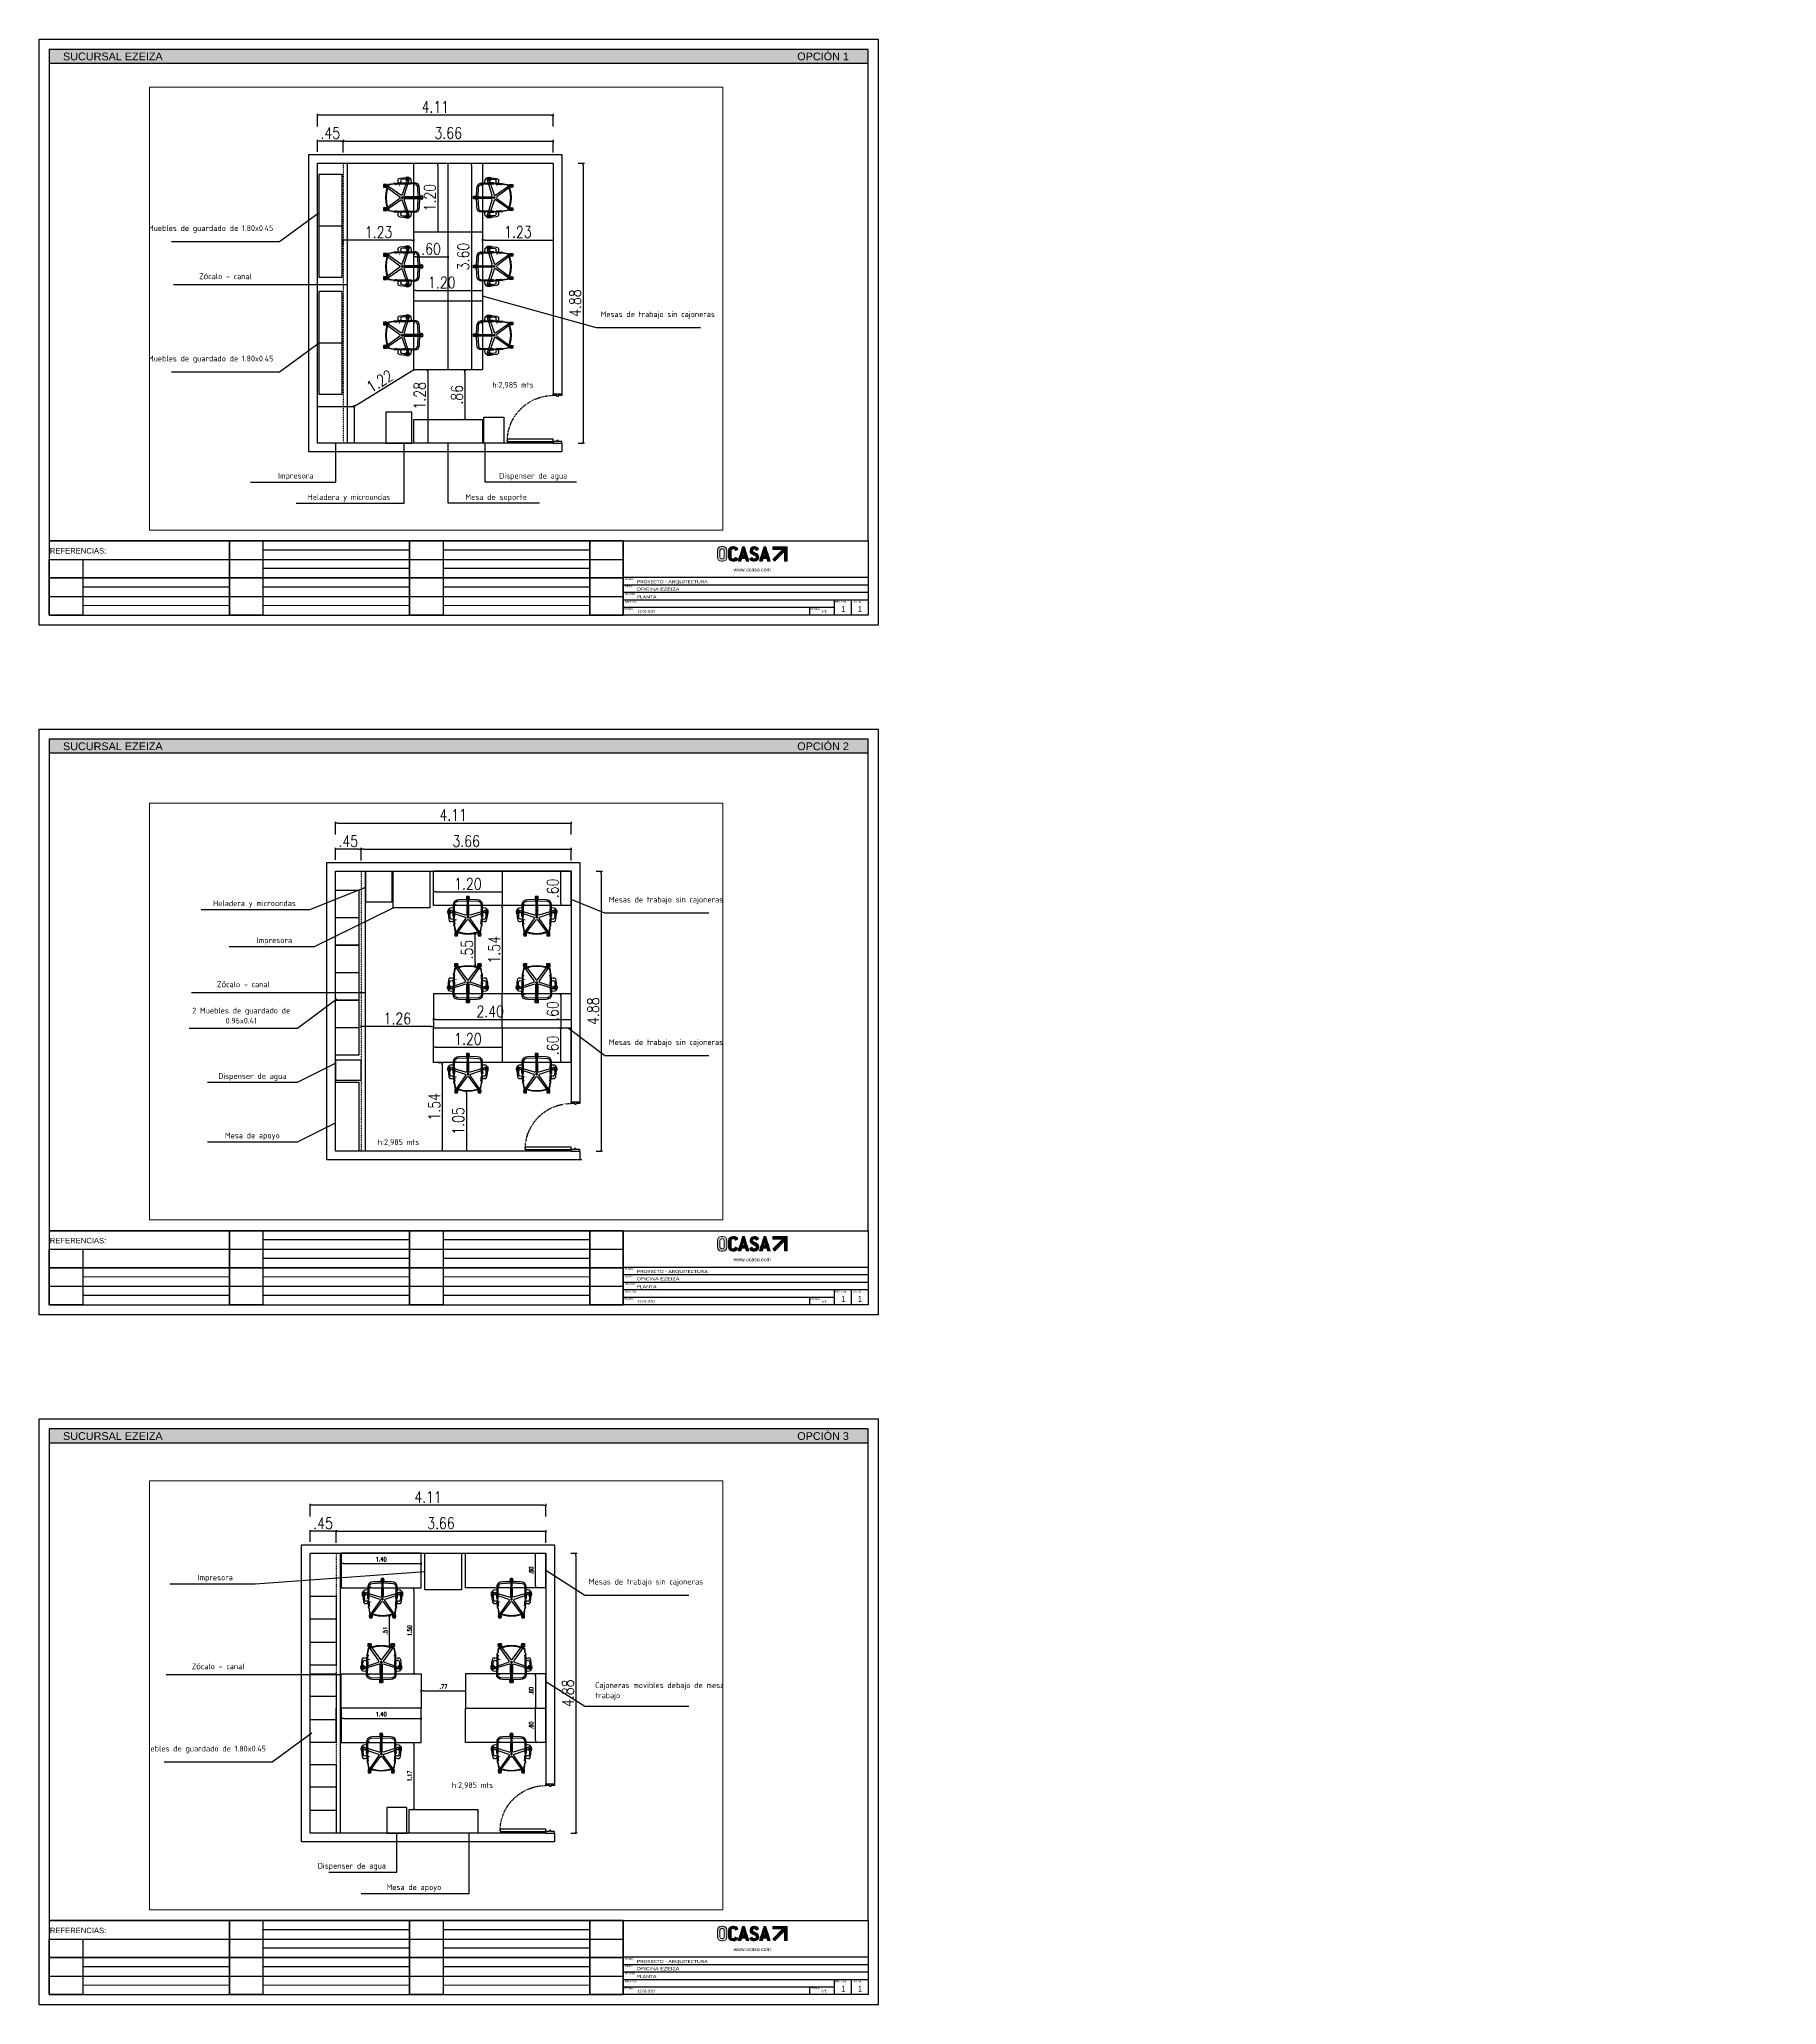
# Paper-space layout 'Presentación1' of a CAD drawing. Header units: millimetres. Extents: x 2 to 868, y -682 to 297.
# The model-space entities are those that its viewports show. They can reach past a viewport. Long polylines and large blocks are cut down to what shows.
import ezdxf
from ezdxf.enums import TextEntityAlignment as Align

# ---------------------------------------------------------------- set-up
doc = ezdxf.new("R2010")
doc.units = ezdxf.units.MM
doc.linetypes.add('ACAD_ISO03W100', pattern=[30, 12, -18])
doc.linetypes.add('HIDDEN2', pattern=[0.1875, 0.125, -0.0625])
for name, color, linetype in [('CA-Puertas', 252, 'Continuous'), ('Capa 1', 7, 'Continuous'), ('CATALOGUE-TXT', 251, 'Continuous'), ('IE - TXT', 141, 'Continuous'), ('Paula', 1, 'Continuous'), ('Pilar - Dock', 252, 'Continuous'), ('Rotulo', 250, 'Continuous'), ('viewport', 7, 'Continuous')]:
    doc.layers.add(name, color=color, linetype=linetype)
doc.layers.get('viewport').off()
doc.styles.add('ROMANS', font='calibri.ttf', dxfattribs={"width": 0.8})
doc.styles.add('rotulo1', font='arial.ttf')
doc.styles.add('RR', font='ROMANS.shx', dxfattribs={"width": 0.8})
doc.styles.get("Standard").update_dxf_attribs({"font": 'arial.ttf'})
doc.dimstyles.new('Copy of xx', dxfattribs={"dimscale": 2, "dimtxt": 0.036, "dimasz": 0.02, "dimexe": 0, "dimexo": 0.1, "dimgap": 0.02, "dimtad": 1, "dimzin": 4, "dimdsep": 46, "dimtxsty": 'RR', "dimblk1": 'COTA_N', "dimblk2": 'COTA_N', "dimsah": 1, "dimcen": 0, "dimclrd": 256, "dimclre": 256, "dimclrt": 256, "dimadec": 0, "dimazin": 0, "dimtfac": 1, "dimtix": 1, "dimtmove": 0, "dimatfit": 3, "dimldrblk": 'COTA_N', "dimfxl": 1, "dimtolj": 1, "dimtzin": 0, "dimarcsym": 0})

# ---------------------------------------------------------------- blocks, each defined once
blk = doc.blocks.new('block 2')
h = blk.add_hatch(color=7)
h.dxf.hatch_style = 1
edge = h.paths.add_edge_path()
edge.add_spline(control_points=[(12.3, -132.6), (12.3, -132.6), (12.3, -106), (12.3, -106)], knot_values=[6.00001, 6.00001, 6.00001, 6.00001, 7, 7, 7, 7], degree=3, periodic=0)
edge.add_spline(control_points=[(12.3, -106), (12.3, -96.5), (5.7, -90.1), (-4.4, -90.1)], knot_values=[5, 5, 5, 5, 6, 6, 6, 6], degree=3, periodic=0)
edge.add_spline(control_points=[(-4.4, -90.1), (-4.4, -90.1), (-8.8, -90.1), (-8.8, -90.1)], knot_values=[4.00001, 4.00001, 4.00001, 4.00001, 5, 5, 5, 5], degree=3, periodic=0)
edge.add_spline(control_points=[(-8.8, -90.1), (-18.8, -90.1), (-25.5, -96.5), (-25.5, -106)], knot_values=[3, 3, 3, 3, 4, 4, 4, 4], degree=3, periodic=0)
edge.add_spline(control_points=[(-25.5, -106), (-25.5, -106), (-25.5, -132.6), (-25.5, -132.6)], knot_values=[2.00001, 2.00001, 2.00001, 2.00001, 3, 3, 3, 3], degree=3, periodic=0)
edge.add_spline(control_points=[(-25.5, -132.6), (-25.5, -142.1), (-18.9, -148.5), (-8.8, -148.5)], knot_values=[1, 1, 1, 1, 2, 2, 2, 2], degree=3, periodic=0)
edge.add_spline(control_points=[(-8.8, -148.5), (-8.8, -148.5), (-4.4, -148.5), (-4.4, -148.5)], knot_values=[0.00001, 0.00001, 0.00001, 0.00001, 1, 1, 1, 1], degree=3, periodic=0)
edge.add_spline(control_points=[(-4.4, -148.5), (5.7, -148.5), (12.3, -142.1), (12.3, -132.6)], knot_values=[7, 7, 7, 7, 8, 8, 8, 8], degree=3, periodic=0)
edge = h.paths.add_edge_path(flags=16)
edge.add_spline(control_points=[(2, -132.6), (2, -136.3), (-0.8, -139.1), (-4.4, -139.1)], knot_values=[6, 6, 6, 6, 7, 7, 7, 7], degree=3, periodic=0)
edge.add_spline(control_points=[(-4.4, -139.1), (-4.4, -139.1), (-8.8, -139.1), (-8.8, -139.1)], knot_values=[5.00001, 5.00001, 5.00001, 5.00001, 6, 6, 6, 6], degree=3, periodic=0)
edge.add_spline(control_points=[(-8.8, -139.1), (-12.4, -139.1), (-15.2, -136.2), (-15.2, -132.6)], knot_values=[4, 4, 4, 4, 5, 5, 5, 5], degree=3, periodic=0)
edge.add_spline(control_points=[(-15.2, -132.6), (-15.2, -132.6), (-15.2, -106), (-15.2, -106)], knot_values=[3.00001, 3.00001, 3.00001, 3.00001, 4, 4, 4, 4], degree=3, periodic=0)
edge.add_spline(control_points=[(-15.2, -106), (-15.2, -102.4), (-12.4, -99.5), (-8.8, -99.5)], knot_values=[2, 2, 2, 2, 3, 3, 3, 3], degree=3, periodic=0)
edge.add_spline(control_points=[(-8.8, -99.5), (-8.8, -99.5), (-4.4, -99.5), (-4.4, -99.5)], knot_values=[1.00001, 1.00001, 1.00001, 1.00001, 2, 2, 2, 2], degree=3, periodic=0)
edge.add_spline(control_points=[(-4.4, -99.5), (-0.8, -99.5), (2, -102.3), (2, -106)], knot_values=[0, 0, 0, 0, 1, 1, 1, 1], degree=3, periodic=0)
edge.add_spline(control_points=[(2, -106), (2, -106), (2, -132.6), (2, -132.6)], knot_values=[7.00001, 7.00001, 7.00001, 7.00001, 7.99999, 7.99999, 7.99999, 7.99999], degree=3, periodic=0)
edge = h.paths.add_edge_path()
edge.add_spline(control_points=[(29.2, -132.6), (29.2, -132.6), (29.2, -106), (29.2, -106)], knot_values=[16.00001, 16.00001, 16.00001, 16.00001, 17, 17, 17, 17], degree=3, periodic=0)
edge.add_spline(control_points=[(29.2, -106), (29.2, -102.4), (32.1, -99.5), (35.7, -99.5)], knot_values=[15, 15, 15, 15, 16, 16, 16, 16], degree=3, periodic=0)
edge.add_spline(control_points=[(35.7, -99.5), (35.7, -99.5), (40.1, -99.5), (40.1, -99.5)], knot_values=[14.00001, 14.00001, 14.00001, 14.00001, 15, 15, 15, 15], degree=3, periodic=0)
edge.add_spline(control_points=[(40.1, -99.5), (42.7, -99.5), (44.4, -101.1), (46, -103.8)], knot_values=[13, 13, 13, 13, 14, 14, 14, 14], degree=3, periodic=0)
edge.add_spline(control_points=[(46, -103.8), (46.5, -104.8), (46.7, -105.4), (47.2, -105.4)], knot_values=[12, 12, 12, 12, 13, 13, 13, 13], degree=3, periodic=0)
edge.add_spline(control_points=[(47.2, -105.4), (47.3, -105.4), (47.5, -105.4), (47.7, -105.3)], knot_values=[11, 11, 11, 11, 12, 12, 12, 12], degree=3, periodic=0)
edge.add_spline(control_points=[(47.7, -105.3), (47.7, -105.3), (55.5, -101.4), (55.5, -101.4)], knot_values=[10.00001, 10.00001, 10.00001, 10.00001, 11, 11, 11, 11], degree=3, periodic=0)
edge.add_spline(control_points=[(55.5, -101.4), (55.8, -101.2), (56, -101.1), (56, -100.7)], knot_values=[9, 9, 9, 9, 10, 10, 10, 10], degree=3, periodic=0)
edge.add_spline(control_points=[(56, -100.7), (56, -99.7), (53.9, -95.7), (50.3, -93.1)], knot_values=[8, 8, 8, 8, 9, 9, 9, 9], degree=3, periodic=0)
edge.add_spline(control_points=[(50.3, -93.1), (47.5, -91), (44.2, -90.1), (40.1, -90.1)], knot_values=[7, 7, 7, 7, 8, 8, 8, 8], degree=3, periodic=0)
edge.add_spline(control_points=[(40.1, -90.1), (40.1, -90.1), (35.7, -90.1), (35.7, -90.1)], knot_values=[6.00001, 6.00001, 6.00001, 6.00001, 7, 7, 7, 7], degree=3, periodic=0)
edge.add_spline(control_points=[(35.7, -90.1), (25.6, -90.1), (19, -96.5), (19, -106)], knot_values=[5, 5, 5, 5, 6, 6, 6, 6], degree=3, periodic=0)
edge.add_spline(control_points=[(19, -106), (19, -106), (19, -132.6), (19, -132.6)], knot_values=[4.00001, 4.00001, 4.00001, 4.00001, 5, 5, 5, 5], degree=3, periodic=0)
edge.add_spline(control_points=[(19, -132.6), (19, -142.1), (25.6, -148.5), (35.7, -148.5)], knot_values=[3, 3, 3, 3, 4, 4, 4, 4], degree=3, periodic=0)
edge.add_spline(control_points=[(35.7, -148.5), (35.7, -148.5), (40.1, -148.5), (40.1, -148.5)], knot_values=[2.00001, 2.00001, 2.00001, 2.00001, 3, 3, 3, 3], degree=3, periodic=0)
edge.add_spline(control_points=[(40.1, -148.5), (45.1, -148.5), (49, -147.2), (51.7, -144.4)], knot_values=[1, 1, 1, 1, 2, 2, 2, 2], degree=3, periodic=0)
edge.add_spline(control_points=[(51.7, -144.4), (54.8, -141.2), (56, -138.6), (56, -137.7)], knot_values=[0, 0, 0, 0, 1, 1, 1, 1], degree=3, periodic=0)
edge.add_spline(control_points=[(56, -137.7), (56, -137.4), (55.8, -137.2), (55.5, -137)], knot_values=[23, 23, 23, 23, 24, 24, 24, 24], degree=3, periodic=0)
edge.add_spline(control_points=[(55.5, -137), (55.5, -137), (47.7, -133.1), (47.7, -133.1)], knot_values=[22.00001, 22.00001, 22.00001, 22.00001, 23, 23, 23, 23], degree=3, periodic=0)
edge.add_spline(control_points=[(47.7, -133.1), (47.5, -133), (47.4, -133), (47.2, -133)], knot_values=[21, 21, 21, 21, 22, 22, 22, 22], degree=3, periodic=0)
edge.add_spline(control_points=[(47.2, -133), (46.8, -133), (46.4, -133.7), (45.9, -134.7)], knot_values=[20, 20, 20, 20, 21, 21, 21, 21], degree=3, periodic=0)
edge.add_spline(control_points=[(45.9, -134.7), (44.3, -137.6), (42.7, -139.1), (40.1, -139.1)], knot_values=[19, 19, 19, 19, 20, 20, 20, 20], degree=3, periodic=0)
edge.add_spline(control_points=[(40.1, -139.1), (40.1, -139.1), (35.7, -139.1), (35.7, -139.1)], knot_values=[18.00001, 18.00001, 18.00001, 18.00001, 19, 19, 19, 19], degree=3, periodic=0)
edge.add_spline(control_points=[(35.7, -139.1), (32.1, -139.1), (29.2, -136.2), (29.2, -132.6)], knot_values=[17, 17, 17, 17, 18, 18, 18, 18], degree=3, periodic=0)
edge = h.paths.add_edge_path()
edge.add_spline(control_points=[(104.7, -106), (104.7, -114.9), (109.7, -118.9), (119.6, -123.7)], knot_values=[14, 14, 14, 14, 15, 15, 15, 15], degree=3, periodic=0)
edge.add_spline(control_points=[(119.6, -123.7), (125.4, -126.5), (129.2, -128.1), (129.2, -132.6)], knot_values=[13, 13, 13, 13, 14, 14, 14, 14], degree=3, periodic=0)
edge.add_spline(control_points=[(129.2, -132.6), (129.2, -136.2), (126.2, -139.1), (122.7, -139.1)], knot_values=[12, 12, 12, 12, 13, 13, 13, 13], degree=3, periodic=0)
edge.add_spline(control_points=[(122.7, -139.1), (122.7, -139.1), (119.1, -139.1), (119.1, -139.1)], knot_values=[11.00001, 11.00001, 11.00001, 11.00001, 12, 12, 12, 12], degree=3, periodic=0)
edge.add_spline(control_points=[(119.1, -139.1), (117.1, -139.1), (114.8, -137.7), (113.8, -135.8)], knot_values=[10, 10, 10, 10, 11, 11, 11, 11], degree=3, periodic=0)
edge.add_spline(control_points=[(113.8, -135.8), (112.9, -134), (112.8, -133.1), (112.1, -133.1)], knot_values=[9, 9, 9, 9, 10, 10, 10, 10], degree=3, periodic=0)
edge.add_spline(control_points=[(112.1, -133.1), (111.9, -133.1), (111.9, -133.1), (111.7, -133.2)], knot_values=[8, 8, 8, 8, 9, 9, 9, 9], degree=3, periodic=0)
edge.add_spline(control_points=[(111.7, -133.2), (111.7, -133.2), (103.9, -137.1), (103.9, -137.1)], knot_values=[7.00001, 7.00001, 7.00001, 7.00001, 8, 8, 8, 8], degree=3, periodic=0)
edge.add_spline(control_points=[(103.9, -137.1), (103.5, -137.3), (103.3, -137.5), (103.3, -137.7)], knot_values=[6, 6, 6, 6, 7, 7, 7, 7], degree=3, periodic=0)
edge.add_spline(control_points=[(103.3, -137.7), (103.3, -138.6), (104.5, -141.2), (107.5, -144.3)], knot_values=[5, 5, 5, 5, 6, 6, 6, 6], degree=3, periodic=0)
edge.add_spline(control_points=[(107.5, -144.3), (110.2, -147.1), (114, -148.5), (119.1, -148.5)], knot_values=[4, 4, 4, 4, 5, 5, 5, 5], degree=3, periodic=0)
edge.add_spline(control_points=[(119.1, -148.5), (119.1, -148.5), (122.7, -148.5), (122.7, -148.5)], knot_values=[3.00001, 3.00001, 3.00001, 3.00001, 4, 4, 4, 4], degree=3, periodic=0)
edge.add_spline(control_points=[(122.7, -148.5), (132.9, -148.5), (139.4, -142.1), (139.4, -132.6)], knot_values=[2, 2, 2, 2, 3, 3, 3, 3], degree=3, periodic=0)
edge.add_spline(control_points=[(139.4, -132.6), (139.4, -123.7), (135, -118.8), (125.3, -114.4)], knot_values=[1, 1, 1, 1, 2, 2, 2, 2], degree=3, periodic=0)
edge.add_spline(control_points=[(125.3, -114.4), (119.1, -111.5), (114.9, -110.2), (114.9, -106)], knot_values=[0, 0, 0, 0, 1, 1, 1, 1], degree=3, periodic=0)
edge.add_spline(control_points=[(114.9, -106), (114.9, -102.3), (117.9, -99.5), (121.4, -99.5)], knot_values=[25, 25, 25, 25, 26, 26, 26, 26], degree=3, periodic=0)
edge.add_spline(control_points=[(121.4, -99.5), (121.4, -99.5), (122.7, -99.5), (122.7, -99.5)], knot_values=[24.00001, 24.00001, 24.00001, 24.00001, 25, 25, 25, 25], degree=3, periodic=0)
edge.add_spline(control_points=[(122.7, -99.5), (125.5, -99.5), (127, -101.1), (128.8, -104)], knot_values=[23, 23, 23, 23, 24, 24, 24, 24], degree=3, periodic=0)
edge.add_spline(control_points=[(128.8, -104), (129.3, -104.8), (129.5, -105.4), (129.9, -105.4)], knot_values=[22, 22, 22, 22, 23, 23, 23, 23], degree=3, periodic=0)
edge.add_spline(control_points=[(129.9, -105.4), (130, -105.4), (130.2, -105.4), (130.4, -105.3)], knot_values=[21, 21, 21, 21, 22, 22, 22, 22], degree=3, periodic=0)
edge.add_spline(control_points=[(130.4, -105.3), (130.4, -105.3), (138.2, -101.4), (138.2, -101.4)], knot_values=[20.00001, 20.00001, 20.00001, 20.00001, 21, 21, 21, 21], degree=3, periodic=0)
edge.add_spline(control_points=[(138.2, -101.4), (138.5, -101.2), (138.7, -101.1), (138.7, -100.7)], knot_values=[19, 19, 19, 19, 20, 20, 20, 20], degree=3, periodic=0)
edge.add_spline(control_points=[(138.7, -100.7), (138.7, -99.6), (136.5, -95.6), (133, -93.1)], knot_values=[18, 18, 18, 18, 19, 19, 19, 19], degree=3, periodic=0)
edge.add_spline(control_points=[(133, -93.1), (130.1, -91), (126.9, -90.1), (122.7, -90.1)], knot_values=[17, 17, 17, 17, 18, 18, 18, 18], degree=3, periodic=0)
edge.add_spline(control_points=[(122.7, -90.1), (122.7, -90.1), (121.4, -90.1), (121.4, -90.1)], knot_values=[16.00001, 16.00001, 16.00001, 16.00001, 17, 17, 17, 17], degree=3, periodic=0)
edge.add_spline(control_points=[(121.4, -90.1), (111.3, -90.1), (104.7, -96.5), (104.7, -106)], knot_values=[15, 15, 15, 15, 16, 16, 16, 16], degree=3, periodic=0)
h = blk.add_hatch(color=7)
h.dxf.hatch_style = 1
edge = h.paths.add_edge_path()
edge.add_spline(control_points=[(86, -137.5), (86, -137.5), (88.7, -147), (88.7, -147)], knot_values=[3.00001, 3.00001, 3.00001, 3.00001, 4, 4, 4, 4], degree=3, periodic=0)
edge.add_spline(control_points=[(88.7, -147), (88.8, -147.4), (89, -147.6), (89.6, -147.6)], knot_values=[2, 2, 2, 2, 3, 3, 3, 3], degree=3, periodic=0)
edge.add_spline(control_points=[(89.6, -147.6), (89.6, -147.6), (98.7, -147.6), (98.7, -147.6)], knot_values=[1.00001, 1.00001, 1.00001, 1.00001, 2, 2, 2, 2], degree=3, periodic=0)
edge.add_spline(control_points=[(98.7, -147.6), (99.3, -147.6), (99.6, -147.3), (99.6, -146.8)], knot_values=[0, 0, 0, 0, 1, 1, 1, 1], degree=3, periodic=0)
edge.add_spline(control_points=[(99.6, -146.8), (99.6, -146.7), (82.8, -91.6), (82.8, -91.6), (82.7, -91.2), (82.4, -91), (81.9, -91)], knot_values=[14, 14, 14, 14, 15, 15, 15, 16, 16, 16, 16], degree=3, periodic=0)
edge.add_spline(control_points=[(81.9, -91), (81.9, -91), (75.5, -91), (75.5, -91)], knot_values=[13.00001, 13.00001, 13.00001, 13.00001, 14, 14, 14, 14], degree=3, periodic=0)
edge.add_spline(control_points=[(75.5, -91), (74.9, -91), (74.8, -91.2), (74.6, -91.6)], knot_values=[12, 12, 12, 12, 13, 13, 13, 13], degree=3, periodic=0)
edge.add_spline(control_points=[(74.6, -91.6), (74.6, -91.6), (57.8, -146.7), (57.8, -146.8)], knot_values=[11, 11, 11, 11, 12, 12, 12, 12], degree=3, periodic=0)
edge.add_spline(control_points=[(57.8, -146.8), (57.8, -147.3), (58.1, -147.6), (58.8, -147.6)], knot_values=[10, 10, 10, 10, 11, 11, 11, 11], degree=3, periodic=0)
edge.add_spline(control_points=[(58.8, -147.6), (58.8, -147.6), (67.7, -147.6), (67.7, -147.6)], knot_values=[9.00001, 9.00001, 9.00001, 9.00001, 10, 10, 10, 10], degree=3, periodic=0)
edge.add_spline(control_points=[(67.7, -147.6), (68.2, -147.6), (68.6, -147.4), (68.6, -147)], knot_values=[8, 8, 8, 8, 9, 9, 9, 9], degree=3, periodic=0)
edge.add_spline(control_points=[(68.6, -147), (68.6, -147), (71.3, -137.5), (71.3, -137.5)], knot_values=[7.00001, 7.00001, 7.00001, 7.00001, 8, 8, 8, 8], degree=3, periodic=0)
edge.add_spline(control_points=[(71.3, -137.5), (71.4, -137.1), (71.7, -137), (72.2, -137)], knot_values=[6, 6, 6, 6, 7, 7, 7, 7], degree=3, periodic=0)
edge.add_spline(control_points=[(72.2, -137), (72.2, -137), (85.1, -137), (85.1, -137)], knot_values=[5.00001, 5.00001, 5.00001, 5.00001, 6, 6, 6, 6], degree=3, periodic=0)
h.paths.add_polyline_path([(75.2, -127.6, -0.419326), (74.4, -126.7), (78.8, -109.6), (82.9, -126.5, -0.525556), (82.2, -127.6)], flags=16)
h = blk.add_hatch(color=7)
h.dxf.hatch_style = 1
edge = h.paths.add_edge_path()
edge.add_spline(control_points=[(184.9, -146.8), (184.9, -146.7), (168.1, -91.6), (168.1, -91.6), (167.9, -91.2), (167.6, -91), (167.2, -91)], knot_values=[14, 14, 14, 14, 15, 15, 15, 16, 16, 16, 16], degree=3, periodic=0)
edge.add_spline(control_points=[(167.2, -91), (167.2, -91), (160.7, -91), (160.7, -91)], knot_values=[13.00001, 13.00001, 13.00001, 13.00001, 14, 14, 14, 14], degree=3, periodic=0)
edge.add_spline(control_points=[(160.7, -91), (160.2, -91), (160, -91.2), (159.8, -91.6)], knot_values=[12, 12, 12, 12, 13, 13, 13, 13], degree=3, periodic=0)
edge.add_spline(control_points=[(159.8, -91.6), (159.8, -91.6), (143, -146.7), (143, -146.8)], knot_values=[11, 11, 11, 11, 12, 12, 12, 12], degree=3, periodic=0)
edge.add_spline(control_points=[(143, -146.8), (143, -147.3), (143.3, -147.6), (144, -147.6)], knot_values=[10, 10, 10, 10, 11, 11, 11, 11], degree=3, periodic=0)
edge.add_spline(control_points=[(144, -147.6), (144, -147.6), (153, -147.6), (153, -147.6)], knot_values=[9.00001, 9.00001, 9.00001, 9.00001, 10, 10, 10, 10], degree=3, periodic=0)
edge.add_spline(control_points=[(153, -147.6), (153.4, -147.6), (153.8, -147.4), (153.9, -147)], knot_values=[8, 8, 8, 8, 9, 9, 9, 9], degree=3, periodic=0)
edge.add_spline(control_points=[(153.9, -147), (153.9, -147), (156.6, -137.5), (156.6, -137.5)], knot_values=[7.00001, 7.00001, 7.00001, 7.00001, 8, 8, 8, 8], degree=3, periodic=0)
edge.add_spline(control_points=[(156.6, -137.5), (156.6, -137.1), (156.9, -137), (157.5, -137)], knot_values=[6, 6, 6, 6, 7, 7, 7, 7], degree=3, periodic=0)
edge.add_spline(control_points=[(157.5, -137), (157.5, -137), (170.3, -137), (170.3, -137)], knot_values=[5.00001, 5.00001, 5.00001, 5.00001, 6, 6, 6, 6], degree=3, periodic=0)
edge.add_spline(control_points=[(171.2, -137.5), (171.2, -137.5), (173.9, -147), (173.9, -147)], knot_values=[3.00001, 3.00001, 3.00001, 3.00001, 4, 4, 4, 4], degree=3, periodic=0)
edge.add_spline(control_points=[(173.9, -147), (174, -147.4), (174.3, -147.6), (174.8, -147.6)], knot_values=[2, 2, 2, 2, 3, 3, 3, 3], degree=3, periodic=0)
edge.add_spline(control_points=[(174.8, -147.6), (174.8, -147.6), (183.9, -147.6), (183.9, -147.6)], knot_values=[1.00001, 1.00001, 1.00001, 1.00001, 2, 2, 2, 2], degree=3, periodic=0)
edge.add_spline(control_points=[(183.9, -147.6), (184.5, -147.6), (184.9, -147.3), (184.9, -146.8)], knot_values=[0, 0, 0, 0, 1, 1, 1, 1], degree=3, periodic=0)
h.paths.add_polyline_path([(168.1, -126.3, -0.525556), (167.4, -127.4), (160.4, -127.4, -0.419326), (159.6, -126.6), (164, -109.4)], flags=16)
at = {"layer": 'Capa 1', "true_color": 0x231f20}
h = blk.add_hatch(color=250, dxfattribs=at)
h.dxf.hatch_style = 2
edge = h.paths.add_edge_path()
edge.add_spline(control_points=[(56, -137.7), (56, -138.6), (54.8, -141.2), (51.7, -144.4), (49, -147.2), (45.1, -148.5), (40.1, -148.5), (40.1, -148.5), (35.7, -148.5), (35.7, -148.5), (25.6, -148.5), (19, -142.1), (19, -132.6), (19, -132.6), (19, -106), (19, -106), (19, -96.5), (25.6, -90.1), (35.7, -90.1), (35.7, -90.1), (40.1, -90.1), (40.1, -90.1), (44.2, -90.1), (47.5, -91), (50.3, -93.1), (53.9, -95.7), (56, -99.7), (56, -100.7), (56, -101.1), (55.8, -101.2), (55.5, -101.4), (55.5, -101.4), (47.7, -105.3), (47.7, -105.3), (47.5, -105.4), (47.3, -105.4), (47.2, -105.4), (46.7, -105.4), (46.5, -104.8), (46, -103.8), (44.4, -101.1), (42.7, -99.5), (40.1, -99.5), (40.1, -99.5), (35.7, -99.5), (35.7, -99.5), (32.1, -99.5), (29.2, -102.4), (29.2, -106), (29.2, -106), (29.2, -132.6), (29.2, -132.6), (29.2, -136.2), (32.1, -139.1), (35.7, -139.1), (35.7, -139.1), (40.1, -139.1), (40.1, -139.1), (42.7, -139.1), (44.3, -137.6), (45.9, -134.7), (46.4, -133.7), (46.8, -133), (47.2, -133), (47.4, -133), (47.5, -133), (47.7, -133.1), (47.7, -133.1), (55.5, -137), (55.5, -137), (55.8, -137.2), (56, -137.4), (56, -137.7)], knot_values=[0, 0, 0, 0, 0.352778, 0.352778, 0.352778, 0.705556, 0.705556, 0.705556, 1.058333, 1.058333, 1.058333, 1.411111, 1.411111, 1.411111, 1.763889, 1.763889, 1.763889, 2.116667, 2.116667, 2.116667, 2.469444, 2.469444, 2.469444, 2.822222, 2.822222, 2.822222, 3.175, 3.175, 3.175, 3.527778, 3.527778, 3.527778, 3.880556, 3.880556, 3.880556, 4.233333, 4.233333, 4.233333, 4.586111, 4.586111, 4.586111, 4.938889, 4.938889, 4.938889, 5.291667, 5.291667, 5.291667, 5.644444, 5.644444, 5.644444, 5.997222, 5.997222, 5.997222, 6.35, 6.35, 6.35, 6.702778, 6.702778, 6.702778, 7.055556, 7.055556, 7.055556, 7.408333, 7.408333, 7.408333, 7.761111, 7.761111, 7.761111, 8.113889, 8.113889, 8.113889, 8.466667, 8.466667, 8.466667, 8.466667], degree=3, periodic=0)
edge.add_line((56, -137.7), (56, -137.7))
h = blk.add_hatch(color=250, dxfattribs=at)
h.dxf.hatch_style = 2
edge = h.paths.add_edge_path()
edge.add_spline(control_points=[(114.9, -106), (114.9, -110.2), (119.1, -111.5), (125.3, -114.4), (135, -118.8), (139.4, -123.7), (139.4, -132.6), (139.4, -142.1), (132.9, -148.5), (122.7, -148.5), (122.7, -148.5), (119.1, -148.5), (119.1, -148.5), (114, -148.5), (110.2, -147.1), (107.5, -144.3), (104.5, -141.2), (103.3, -138.6), (103.3, -137.7), (103.3, -137.5), (103.5, -137.3), (103.9, -137.1), (103.9, -137.1), (111.7, -133.2), (111.7, -133.2), (111.9, -133.1), (111.9, -133.1), (112.1, -133.1), (112.8, -133.1), (112.9, -134), (113.8, -135.8), (114.8, -137.7), (117.1, -139.1), (119.1, -139.1), (119.1, -139.1), (122.7, -139.1), (122.7, -139.1), (126.2, -139.1), (129.2, -136.2), (129.2, -132.6), (129.2, -128.1), (125.4, -126.5), (119.6, -123.7), (109.7, -118.9), (104.7, -114.9), (104.7, -106), (104.7, -96.5), (111.3, -90.1), (121.4, -90.1), (121.4, -90.1), (122.7, -90.1), (122.7, -90.1), (126.9, -90.1), (130.1, -91), (133, -93.1), (136.5, -95.6), (138.7, -99.6), (138.7, -100.7), (138.7, -101.1), (138.5, -101.2), (138.2, -101.4), (138.2, -101.4), (130.4, -105.3), (130.4, -105.3), (130.2, -105.4), (130, -105.4), (129.9, -105.4), (129.5, -105.4), (129.3, -104.8), (128.8, -104), (127, -101.1), (125.5, -99.5), (122.7, -99.5), (122.7, -99.5), (121.4, -99.5), (121.4, -99.5), (117.9, -99.5), (114.9, -102.3), (114.9, -106)], knot_values=[0, 0, 0, 0, 0.352778, 0.352778, 0.352778, 0.705556, 0.705556, 0.705556, 1.058333, 1.058333, 1.058333, 1.411111, 1.411111, 1.411111, 1.763889, 1.763889, 1.763889, 2.116667, 2.116667, 2.116667, 2.469444, 2.469444, 2.469444, 2.822222, 2.822222, 2.822222, 3.175, 3.175, 3.175, 3.527778, 3.527778, 3.527778, 3.880556, 3.880556, 3.880556, 4.233333, 4.233333, 4.233333, 4.586111, 4.586111, 4.586111, 4.938889, 4.938889, 4.938889, 5.291667, 5.291667, 5.291667, 5.644444, 5.644444, 5.644444, 5.997222, 5.997222, 5.997222, 6.35, 6.35, 6.35, 6.702778, 6.702778, 6.702778, 7.055556, 7.055556, 7.055556, 7.408333, 7.408333, 7.408333, 7.761111, 7.761111, 7.761111, 8.113889, 8.113889, 8.113889, 8.466667, 8.466667, 8.466667, 8.819444, 8.819444, 8.819444, 9.172222, 9.172222, 9.172222, 9.172222], degree=3, periodic=0)
edge.add_line((114.9, -106), (114.9, -106))
at = {"layer": 'Capa 1', "true_color": 0x009aa7}
h = blk.add_hatch(color=134, dxfattribs=at)
h.dxf.hatch_style = 2
edge = h.paths.add_edge_path()
edge.add_spline(control_points=[(251.6, -90.9), (251.6, -90.9), (196.8, -90.9), (196.8, -90.9), (196.1, -90.9), (195.9, -91.2), (195.9, -91.9), (195.9, -91.9), (195.9, -100.2), (195.9, -100.2), (195.9, -100.8), (196.1, -101.1), (196.8, -101.1), (196.8, -101.1), (235.2, -101.1), (235.2, -101.1), (235.2, -101.1), (196.2, -140.1), (196.2, -140.1), (195.8, -140.5), (195.8, -140.9), (196.2, -141.4), (196.2, -141.4), (202.1, -147.3), (202.1, -147.3), (202.6, -147.7), (202.9, -147.7), (203.4, -147.3), (203.4, -147.3), (242.4, -108.3), (242.4, -108.3), (242.4, -108.3), (242.4, -146.7), (242.4, -146.7), (242.4, -147.3), (242.6, -147.6), (243.3, -147.6), (243.3, -147.6), (251.6, -147.6), (251.6, -147.6), (252.2, -147.6), (252.5, -147.3), (252.5, -146.7), (252.5, -146.7), (252.5, -91.9), (252.5, -91.9), (252.5, -91.2), (252.2, -90.9), (251.6, -90.9)], knot_values=[0, 0, 0, 0, 1, 1, 1, 2, 2, 2, 3, 3, 3, 4, 4, 4, 5, 5, 5, 6, 6, 6, 7, 7, 7, 8, 8, 8, 9, 9, 9, 10, 10, 10, 11, 11, 11, 12, 12, 12, 13, 13, 13, 14, 14, 14, 15, 15, 15, 16, 16, 16, 16], degree=3, periodic=0)
at = {"color": 7}
for points in [[(78.8, -109.6), (82.9, -126.7, -0.445364), (82.1, -127.6), (75.2, -127.6, -0.418163), (74.4, -126.7), (78.8, -109.6)], [(164, -109.4), (168.1, -126.6, -0.445364), (167.4, -127.4), (160.4, -127.4, -0.418163), (159.6, -126.6), (164, -109.4)]]:
    blk.add_lwpolyline(points, format="xyb", dxfattribs=at)
at = {"layer": 'Capa 1', "lineweight": 0}
for points, knots in [([(-4.4, -148.5), (-4.4, -148.5), (-8.8, -148.5), (-8.8, -148.5), (-18.9, -148.5), (-25.5, -142.1), (-25.5, -132.6), (-25.5, -132.6), (-25.5, -106), (-25.5, -106), (-25.5, -96.5), (-18.8, -90.1), (-8.8, -90.1), (-8.8, -90.1), (-4.4, -90.1), (-4.4, -90.1), (5.7, -90.1), (12.3, -96.5), (12.3, -106), (12.3, -106), (12.3, -132.6), (12.3, -132.6), (12.3, -142.1), (5.7, -148.5), (-4.4, -148.5)], [0, 0, 0, 0, 1, 1, 1, 2, 2, 2, 3, 3, 3, 4, 4, 4, 5, 5, 5, 6, 6, 6, 7, 7, 7, 8, 8, 8, 8]), ([(2, -106), (2, -102.3), (-0.8, -99.5), (-4.4, -99.5), (-4.4, -99.5), (-8.8, -99.5), (-8.8, -99.5), (-12.4, -99.5), (-15.2, -102.4), (-15.2, -106), (-15.2, -106), (-15.2, -132.6), (-15.2, -132.6), (-15.2, -136.2), (-12.4, -139.1), (-8.8, -139.1), (-8.8, -139.1), (-4.4, -139.1), (-4.4, -139.1), (-0.8, -139.1), (2, -136.3), (2, -132.6), (2, -132.6), (2, -106), (2, -106)], [0, 0, 0, 0, 1, 1, 1, 2, 2, 2, 3, 3, 3, 4, 4, 4, 5, 5, 5, 6, 6, 6, 7, 7, 7, 8, 8, 8, 8]), ([(56, -137.7), (56, -138.6), (54.8, -141.2), (51.7, -144.4), (49, -147.2), (45.1, -148.5), (40.1, -148.5), (40.1, -148.5), (35.7, -148.5), (35.7, -148.5), (25.6, -148.5), (19, -142.1), (19, -132.6), (19, -132.6), (19, -106), (19, -106), (19, -96.5), (25.6, -90.1), (35.7, -90.1), (35.7, -90.1), (40.1, -90.1), (40.1, -90.1), (44.2, -90.1), (47.5, -91), (50.3, -93.1), (53.9, -95.7), (56, -99.7), (56, -100.7), (56, -101.1), (55.8, -101.2), (55.5, -101.4), (55.5, -101.4), (47.7, -105.3), (47.7, -105.3), (47.5, -105.4), (47.3, -105.4), (47.2, -105.4), (46.7, -105.4), (46.5, -104.8), (46, -103.8), (44.4, -101.1), (42.7, -99.5), (40.1, -99.5), (40.1, -99.5), (35.7, -99.5), (35.7, -99.5), (32.1, -99.5), (29.2, -102.4), (29.2, -106), (29.2, -106), (29.2, -132.6), (29.2, -132.6), (29.2, -136.2), (32.1, -139.1), (35.7, -139.1), (35.7, -139.1), (40.1, -139.1), (40.1, -139.1), (42.7, -139.1), (44.3, -137.6), (45.9, -134.7), (46.4, -133.7), (46.8, -133), (47.2, -133), (47.4, -133), (47.5, -133), (47.7, -133.1), (47.7, -133.1), (55.5, -137), (55.5, -137), (55.8, -137.2), (56, -137.4), (56, -137.7)], [0, 0, 0, 0, 1, 1, 1, 2, 2, 2, 3, 3, 3, 4, 4, 4, 5, 5, 5, 6, 6, 6, 7, 7, 7, 8, 8, 8, 9, 9, 9, 10, 10, 10, 11, 11, 11, 12, 12, 12, 13, 13, 13, 14, 14, 14, 15, 15, 15, 16, 16, 16, 17, 17, 17, 18, 18, 18, 19, 19, 19, 20, 20, 20, 21, 21, 21, 22, 22, 22, 23, 23, 23, 24, 24, 24, 24]), ([(99.6, -146.8), (99.6, -147.3), (99.3, -147.6), (98.7, -147.6), (98.7, -147.6), (89.6, -147.6), (89.6, -147.6), (89, -147.6), (88.8, -147.4), (88.7, -147), (88.7, -147), (86, -137.5), (86, -137.5), (85.9, -137.1), (85.6, -137), (85.1, -137), (85.1, -137), (72.2, -137), (72.2, -137), (71.7, -137), (71.4, -137.1), (71.3, -137.5), (71.3, -137.5), (68.6, -147), (68.6, -147), (68.6, -147.4), (68.2, -147.6), (67.7, -147.6), (67.7, -147.6), (58.8, -147.6), (58.8, -147.6), (58.1, -147.6), (57.8, -147.3), (57.8, -146.8), (57.8, -146.7), (74.6, -91.6), (74.6, -91.6), (74.8, -91.2), (74.9, -91), (75.5, -91), (75.5, -91), (81.9, -91), (81.9, -91), (82.4, -91), (82.7, -91.2), (82.8, -91.6), (82.8, -91.6), (99.6, -146.7), (99.6, -146.8)], [0, 0, 0, 0, 1, 1, 1, 2, 2, 2, 3, 3, 3, 4, 4, 4, 5, 5, 5, 6, 6, 6, 7, 7, 7, 8, 8, 8, 9, 9, 9, 10, 10, 10, 11, 11, 11, 12, 12, 12, 13, 13, 13, 14, 14, 14, 15, 15, 15, 16, 16, 16, 16]), ([(114.9, -106), (114.9, -110.2), (119.1, -111.5), (125.3, -114.4), (135, -118.8), (139.4, -123.7), (139.4, -132.6), (139.4, -142.1), (132.9, -148.5), (122.7, -148.5), (122.7, -148.5), (119.1, -148.5), (119.1, -148.5), (114, -148.5), (110.2, -147.1), (107.5, -144.3), (104.5, -141.2), (103.3, -138.6), (103.3, -137.7), (103.3, -137.5), (103.5, -137.3), (103.9, -137.1), (103.9, -137.1), (111.7, -133.2), (111.7, -133.2), (111.9, -133.1), (111.9, -133.1), (112.1, -133.1), (112.8, -133.1), (112.9, -134), (113.8, -135.8), (114.8, -137.7), (117.1, -139.1), (119.1, -139.1), (119.1, -139.1), (122.7, -139.1), (122.7, -139.1), (126.2, -139.1), (129.2, -136.2), (129.2, -132.6), (129.2, -128.1), (125.4, -126.5), (119.6, -123.7), (109.7, -118.9), (104.7, -114.9), (104.7, -106), (104.7, -96.5), (111.3, -90.1), (121.4, -90.1), (121.4, -90.1), (122.7, -90.1), (122.7, -90.1), (126.9, -90.1), (130.1, -91), (133, -93.1), (136.5, -95.6), (138.7, -99.6), (138.7, -100.7), (138.7, -101.1), (138.5, -101.2), (138.2, -101.4), (138.2, -101.4), (130.4, -105.3), (130.4, -105.3), (130.2, -105.4), (130, -105.4), (129.9, -105.4), (129.5, -105.4), (129.3, -104.8), (128.8, -104), (127, -101.1), (125.5, -99.5), (122.7, -99.5), (122.7, -99.5), (121.4, -99.5), (121.4, -99.5), (117.9, -99.5), (114.9, -102.3), (114.9, -106)], [0, 0, 0, 0, 1, 1, 1, 2, 2, 2, 3, 3, 3, 4, 4, 4, 5, 5, 5, 6, 6, 6, 7, 7, 7, 8, 8, 8, 9, 9, 9, 10, 10, 10, 11, 11, 11, 12, 12, 12, 13, 13, 13, 14, 14, 14, 15, 15, 15, 16, 16, 16, 17, 17, 17, 18, 18, 18, 19, 19, 19, 20, 20, 20, 21, 21, 21, 22, 22, 22, 23, 23, 23, 24, 24, 24, 25, 25, 25, 26, 26, 26, 26]), ([(184.9, -146.8), (184.9, -147.3), (184.5, -147.6), (183.9, -147.6), (183.9, -147.6), (174.8, -147.6), (174.8, -147.6), (174.3, -147.6), (174, -147.4), (173.9, -147), (173.9, -147), (171.2, -137.5), (171.2, -137.5), (171.1, -137.1), (170.8, -137), (170.3, -137), (170.3, -137), (157.5, -137), (157.5, -137), (156.9, -137), (156.6, -137.1), (156.6, -137.5), (156.6, -137.5), (153.9, -147), (153.9, -147), (153.8, -147.4), (153.4, -147.6), (153, -147.6), (153, -147.6), (144, -147.6), (144, -147.6), (143.3, -147.6), (143, -147.3), (143, -146.8), (143, -146.7), (159.8, -91.6), (159.8, -91.6), (160, -91.2), (160.2, -91), (160.7, -91), (160.7, -91), (167.2, -91), (167.2, -91), (167.6, -91), (167.9, -91.2), (168.1, -91.6), (168.1, -91.6), (184.9, -146.7), (184.9, -146.8)], [0, 0, 0, 0, 1, 1, 1, 2, 2, 2, 3, 3, 3, 4, 4, 4, 5, 5, 5, 6, 6, 6, 7, 7, 7, 8, 8, 8, 9, 9, 9, 10, 10, 10, 11, 11, 11, 12, 12, 12, 13, 13, 13, 14, 14, 14, 15, 15, 15, 16, 16, 16, 16]), ([(251.6, -90.9), (251.6, -90.9), (196.8, -90.9), (196.8, -90.9), (196.1, -90.9), (195.9, -91.2), (195.9, -91.9), (195.9, -91.9), (195.9, -100.2), (195.9, -100.2), (195.9, -100.8), (196.1, -101.1), (196.8, -101.1), (196.8, -101.1), (235.2, -101.1), (235.2, -101.1), (235.2, -101.1), (196.2, -140.1), (196.2, -140.1), (195.8, -140.5), (195.8, -140.9), (196.2, -141.4), (196.2, -141.4), (202.1, -147.3), (202.1, -147.3), (202.6, -147.7), (202.9, -147.7), (203.4, -147.3), (203.4, -147.3), (242.4, -108.3), (242.4, -108.3), (242.4, -108.3), (242.4, -146.7), (242.4, -146.7), (242.4, -147.3), (242.6, -147.6), (243.3, -147.6), (243.3, -147.6), (251.6, -147.6), (251.6, -147.6), (252.2, -147.6), (252.5, -147.3), (252.5, -146.7), (252.5, -146.7), (252.5, -91.9), (252.5, -91.9), (252.5, -91.2), (252.2, -90.9), (251.6, -90.9)], [0, 0, 0, 0, 1, 1, 1, 2, 2, 2, 3, 3, 3, 4, 4, 4, 5, 5, 5, 6, 6, 6, 7, 7, 7, 8, 8, 8, 9, 9, 9, 10, 10, 10, 11, 11, 11, 12, 12, 12, 13, 13, 13, 14, 14, 14, 15, 15, 15, 16, 16, 16, 16])]:
    blk.add_open_spline(points, degree=3, knots=knots, dxfattribs=at)
blk = doc.blocks.new('A$C6B163F74')
for p, q in [((0.03, 0.085), (0.045, 0.085)), ((0.03, 0.065), (0.045, 0.065)), ((0.045, 0.065), (0.045, 0.085)), ((0.83, 0.085), (0.815, 0.085)), ((0.815, 0.065), (0.815, 0.085)), ((0.83, 0.065), (0.815, 0.065))]:
    blk.add_line(p, q)
blk.add_lwpolyline([(0.79, 0.95), (0.83, 0.95), (0.83, 0.15), (0.79, 0.15)], close=True)
for points in [[(0.03, 0.085), (0.03, 0.135), (0.03, 0.15), (0, 0.15), (0, 0.135)], [(0, 0.015), (0, 0), (0.03, 0), (0.03, 0.065)], [(0.83, 0.085), (0.83, 0.135), (0.83, 0.15), (0.86, 0.15), (0.86, 0.135)], [(0.86, 0.015), (0.86, 0), (0.83, 0), (0.83, 0.065)]]:
    blk.add_lwpolyline(points)
at = {"linetype": 'HIDDEN2', "ltscale": 0.5}
blk.add_arc((0.83, 0.15), 0.8, 90, 180, dxfattribs=at)
blk = doc.blocks.new('COTA_N')
for p, q in [((-1, 0), (0, 0)), ((0, 0.5), (0, -0.5))]:
    blk.add_line(p, q)
at = {"const_width": 0.065}
blk.add_lwpolyline([(0.14, 0.14), (0.28, 0.28), (0, 0), (-0.14, -0.14), (-0.28, -0.28)], dxfattribs=at)
blk = doc.blocks.new('*D57')
at = {"layer": 'CATALOGUE-TXT', "lineweight": -2, "transparency": 16777216}
for p, q in [((1705.831, 1087.64), (1705.831, 1087.712)), ((1707.021, 1087.712), (1705.871, 1087.712))]:
    blk.add_line(p, q, dxfattribs=at)
at = {"layer": 'Defpoints', "color": 0, "transparency": 16777216}
for p in [(1705.831, 1087.712), (1707.061, 1087.712), (1705.831, 1087.44)]:
    blk.add_point(p, dxfattribs=at)
at = {"layer": 'CATALOGUE-TXT', "lineweight": -2, "transparency": 16777216, "xscale": 0.04, "yscale": 0.04, "zscale": 0.04, "rotation": 180}
blk.add_blockref('COTA_N', (1705.831, 1087.712), dxfattribs=at)
at = {"layer": 'CATALOGUE-TXT', "lineweight": -2, "transparency": 16777216, "xscale": 0.04, "yscale": 0.04, "zscale": 0.04}
blk.add_blockref('COTA_N', (1707.061, 1087.712), dxfattribs=at)
at = {"layer": 'CATALOGUE-TXT', "transparency": 16777216, "insert": (1706.446, 1087.852), "char_height": 0.072, "attachment_point": 5, "style": 'RR'}
blk.add_mtext('\\A1;{\\H2.77778x;1.23}', dxfattribs=at)
blk = doc.blocks.new('*D56')
at = {"layer": 'CATALOGUE-TXT', "lineweight": -2, "transparency": 16777216}
blk.add_line((1707.953, 1085.406), (1707.953, 1084.625), dxfattribs=at)
at = {"layer": 'Defpoints', "color": 0, "transparency": 16777216}
for p in [(1707.886, 1085.446), (1707.941, 1084.585), (1707.953, 1084.585)]:
    blk.add_point(p, dxfattribs=at)
at = {"layer": 'CATALOGUE-TXT', "lineweight": -2, "transparency": 16777216, "xscale": 0.04, "yscale": 0.04, "zscale": 0.04}
for p, rotation in [((1707.953, 1085.446), 90), ((1707.953, 1084.585), 270)]:
    blk.add_blockref('COTA_N', p, dxfattribs=dict(at, rotation=rotation))
at = {"layer": 'CATALOGUE-TXT', "transparency": 16777216, "insert": (1707.813, 1085.016), "char_height": 0.072, "attachment_point": 5, "rotation": 90, "style": 'RR'}
blk.add_mtext('\\A1;{\\H2.77778x;.86}', dxfattribs=at)
blk = doc.blocks.new('*D58')
at = {"layer": 'CATALOGUE-TXT', "lineweight": -2, "transparency": 16777216}
blk.add_line((1707.48, 1089.015), (1707.48, 1087.895), dxfattribs=at)
at = {"layer": 'Defpoints', "color": 0, "transparency": 16777216}
for p in [(1707.544, 1089.055), (1707.48, 1087.855), (1707.544, 1087.855)]:
    blk.add_point(p, dxfattribs=at)
at = {"layer": 'CATALOGUE-TXT', "lineweight": -2, "transparency": 16777216, "xscale": 0.04, "yscale": 0.04, "zscale": 0.04}
for p, rotation in [((1707.48, 1089.055), 90), ((1707.48, 1087.855), 270)]:
    blk.add_blockref('COTA_N', p, dxfattribs=dict(at, rotation=rotation))
at = {"layer": 'CATALOGUE-TXT', "transparency": 16777216, "insert": (1707.34, 1088.455), "char_height": 0.072, "attachment_point": 5, "rotation": 90, "style": 'RR'}
blk.add_mtext('\\A1;{\\H2.77778x;1.20}', dxfattribs=at)
blk = doc.blocks.new('*D59')
at = {"layer": 'CATALOGUE-TXT', "lineweight": -2, "transparency": 16777216}
blk.add_line((1707.101, 1086.835), (1708.221, 1086.835), dxfattribs=at)
at = {"layer": 'Defpoints', "color": 0, "transparency": 16777216}
for p in [(1707.061, 1086.815), (1708.261, 1086.835), (1708.261, 1086.815)]:
    blk.add_point(p, dxfattribs=at)
at = {"layer": 'CATALOGUE-TXT', "lineweight": -2, "transparency": 16777216, "xscale": 0.04, "yscale": 0.04, "zscale": 0.04, "rotation": 180}
blk.add_blockref('COTA_N', (1707.061, 1086.835), dxfattribs=at)
at = {"layer": 'CATALOGUE-TXT', "lineweight": -2, "transparency": 16777216, "xscale": 0.04, "yscale": 0.04, "zscale": 0.04}
blk.add_blockref('COTA_N', (1708.261, 1086.835), dxfattribs=at)
at = {"layer": 'CATALOGUE-TXT', "transparency": 16777216, "insert": (1707.548, 1086.975), "char_height": 0.072, "attachment_point": 5, "style": 'RR'}
blk.add_mtext('\\A1;{\\H2.77778x;1.20}', dxfattribs=at)
blk = doc.blocks.new('*D60')
at = {"layer": 'CATALOGUE-TXT', "lineweight": -2, "transparency": 16777216}
blk.add_line((1708.301, 1087.715), (1709.451, 1087.715), dxfattribs=at)
at = {"layer": 'Defpoints', "color": 0, "transparency": 16777216}
for p in [(1708.261, 1087.715), (1709.491, 1087.715), (1709.491, 1087.715)]:
    blk.add_point(p, dxfattribs=at)
at = {"layer": 'CATALOGUE-TXT', "lineweight": -2, "transparency": 16777216, "xscale": 0.04, "yscale": 0.04, "zscale": 0.04, "rotation": 180}
blk.add_blockref('COTA_N', (1708.261, 1087.715), dxfattribs=at)
at = {"layer": 'CATALOGUE-TXT', "lineweight": -2, "transparency": 16777216, "xscale": 0.04, "yscale": 0.04, "zscale": 0.04}
blk.add_blockref('COTA_N', (1709.491, 1087.715), dxfattribs=at)
at = {"layer": 'CATALOGUE-TXT', "transparency": 16777216, "insert": (1708.876, 1087.855), "char_height": 0.072, "attachment_point": 5, "style": 'RR'}
blk.add_mtext('\\A1;{\\H2.77778x;1.23}', dxfattribs=at)
blk = doc.blocks.new('*D61')
at = {"layer": 'CATALOGUE-TXT', "lineweight": -2, "transparency": 16777216}
blk.add_line((1708.065, 1089.015), (1708.065, 1085.495), dxfattribs=at)
at = {"layer": 'Defpoints', "color": 0, "transparency": 16777216}
for p in [(1708.151, 1089.055), (1708.065, 1085.455), (1708.151, 1085.455)]:
    blk.add_point(p, dxfattribs=at)
at = {"layer": 'CATALOGUE-TXT', "lineweight": -2, "transparency": 16777216, "xscale": 0.04, "yscale": 0.04, "zscale": 0.04}
for p, rotation in [((1708.065, 1089.055), 90), ((1708.065, 1085.455), 270)]:
    blk.add_blockref('COTA_N', p, dxfattribs=dict(at, rotation=rotation))
at = {"layer": 'CATALOGUE-TXT', "transparency": 16777216, "insert": (1707.925, 1087.427), "char_height": 0.072, "attachment_point": 5, "rotation": 90, "style": 'RR'}
blk.add_mtext('\\A1;{\\H2.77778x;3.60}', dxfattribs=at)
blk = doc.blocks.new('*D62')
at = {"layer": 'CATALOGUE-TXT', "lineweight": -2, "transparency": 16777216}
for p, q in [((1717.996, 1085.717), (1718.067, 1085.717)), ((1718.067, 1085.677), (1718.067, 1084.215))]:
    blk.add_line(p, q, dxfattribs=at)
at = {"layer": 'Defpoints', "color": 0, "transparency": 16777216}
for p in [(1717.796, 1085.717), (1717.987, 1084.175), (1718.067, 1084.175)]:
    blk.add_point(p, dxfattribs=at)
at = {"layer": 'CATALOGUE-TXT', "lineweight": -2, "transparency": 16777216, "xscale": 0.04, "yscale": 0.04, "zscale": 0.04}
for p, rotation in [((1718.067, 1085.717), 90), ((1718.067, 1084.175), 270)]:
    blk.add_blockref('COTA_N', p, dxfattribs=dict(at, rotation=rotation))
at = {"layer": 'CATALOGUE-TXT', "transparency": 16777216, "insert": (1717.927, 1084.946), "char_height": 0.072, "attachment_point": 5, "rotation": 90, "style": 'RR'}
blk.add_mtext('\\A1;{\\H2.77778x;1.54}', dxfattribs=at)
blk = doc.blocks.new('*D63')
at = {"layer": 'CATALOGUE-TXT', "lineweight": -2, "transparency": 16777216}
blk.add_line((1717.953, 1088.694), (1719.073, 1088.694), dxfattribs=at)
at = {"layer": 'Defpoints', "color": 0, "transparency": 16777216}
for p in [(1717.913, 1088.757), (1719.113, 1088.757), (1719.113, 1088.694)]:
    blk.add_point(p, dxfattribs=at)
at = {"layer": 'CATALOGUE-TXT', "lineweight": -2, "transparency": 16777216, "xscale": 0.04, "yscale": 0.04, "zscale": 0.04, "rotation": 180}
blk.add_blockref('COTA_N', (1717.913, 1088.694), dxfattribs=at)
at = {"layer": 'CATALOGUE-TXT', "lineweight": -2, "transparency": 16777216, "xscale": 0.04, "yscale": 0.04, "zscale": 0.04}
blk.add_blockref('COTA_N', (1719.113, 1088.694), dxfattribs=at)
at = {"layer": 'CATALOGUE-TXT', "transparency": 16777216, "insert": (1718.513, 1088.834), "char_height": 0.072, "attachment_point": 5, "style": 'RR'}
blk.add_mtext('\\A1;{\\H2.77778x;1.20}', dxfattribs=at)
blk = doc.blocks.new('*D64')
at = {"layer": 'CATALOGUE-TXT', "lineweight": -2, "transparency": 16777216}
blk.add_line((1720.133, 1088.495), (1720.133, 1089.015), dxfattribs=at)
at = {"layer": 'Defpoints', "color": 0, "transparency": 16777216}
for p in [(1720.133, 1089.055), (1720.153, 1089.055), (1720.153, 1088.455)]:
    blk.add_point(p, dxfattribs=at)
at = {"layer": 'CATALOGUE-TXT', "lineweight": -2, "transparency": 16777216, "xscale": 0.04, "yscale": 0.04, "zscale": 0.04}
for p, rotation in [((1720.133, 1089.055), 90), ((1720.133, 1088.455), 270)]:
    blk.add_blockref('COTA_N', p, dxfattribs=dict(at, rotation=rotation))
at = {"layer": 'CATALOGUE-TXT', "transparency": 16777216, "insert": (1719.993, 1088.755), "char_height": 0.072, "attachment_point": 5, "rotation": 90, "style": 'RR'}
blk.add_mtext('\\A1;{\\H2.77778x;.60}', dxfattribs=at)
blk = doc.blocks.new('*D65')
at = {"layer": 'CATALOGUE-TXT', "lineweight": -2, "transparency": 16777216}
blk.add_line((1717.953, 1085.989), (1719.073, 1085.989), dxfattribs=at)
at = {"layer": 'Defpoints', "color": 0, "transparency": 16777216}
for p in [(1717.913, 1086.052), (1719.113, 1086.052), (1719.113, 1085.989)]:
    blk.add_point(p, dxfattribs=at)
at = {"layer": 'CATALOGUE-TXT', "lineweight": -2, "transparency": 16777216, "xscale": 0.04, "yscale": 0.04, "zscale": 0.04, "rotation": 180}
blk.add_blockref('COTA_N', (1717.913, 1085.989), dxfattribs=at)
at = {"layer": 'CATALOGUE-TXT', "lineweight": -2, "transparency": 16777216, "xscale": 0.04, "yscale": 0.04, "zscale": 0.04}
blk.add_blockref('COTA_N', (1719.113, 1085.989), dxfattribs=at)
at = {"layer": 'CATALOGUE-TXT', "transparency": 16777216, "insert": (1718.513, 1086.129), "char_height": 0.072, "attachment_point": 5, "style": 'RR'}
blk.add_mtext('\\A1;{\\H2.77778x;1.20}', dxfattribs=at)
blk = doc.blocks.new('*D66')
at = {"layer": 'CATALOGUE-TXT', "lineweight": -2, "transparency": 16777216}
blk.add_line((1720.133, 1085.757), (1720.133, 1086.277), dxfattribs=at)
at = {"layer": 'Defpoints', "color": 0, "transparency": 16777216}
for p in [(1720.133, 1086.317), (1720.153, 1086.317), (1720.153, 1085.717)]:
    blk.add_point(p, dxfattribs=at)
at = {"layer": 'CATALOGUE-TXT', "lineweight": -2, "transparency": 16777216, "xscale": 0.04, "yscale": 0.04, "zscale": 0.04}
for p, rotation in [((1720.133, 1086.317), 90), ((1720.133, 1085.717), 270)]:
    blk.add_blockref('COTA_N', p, dxfattribs=dict(at, rotation=rotation))
at = {"layer": 'CATALOGUE-TXT', "transparency": 16777216, "insert": (1719.993, 1086.017), "char_height": 0.072, "attachment_point": 5, "rotation": 90, "style": 'RR'}
blk.add_mtext('\\A1;{\\H2.77778x;.60}', dxfattribs=at)
blk = doc.blocks.new('*D67')
at = {"layer": 'CATALOGUE-TXT', "lineweight": -2, "transparency": 16777216}
blk.add_line((1717.953, 1086.47), (1720.273, 1086.47), dxfattribs=at)
at = {"layer": 'Defpoints', "color": 0, "transparency": 16777216}
for p in [(1717.913, 1086.556), (1720.313, 1086.552), (1720.313, 1086.47)]:
    blk.add_point(p, dxfattribs=at)
at = {"layer": 'CATALOGUE-TXT', "lineweight": -2, "transparency": 16777216, "xscale": 0.04, "yscale": 0.04, "zscale": 0.04, "rotation": 180}
blk.add_blockref('COTA_N', (1717.913, 1086.47), dxfattribs=at)
at = {"layer": 'CATALOGUE-TXT', "lineweight": -2, "transparency": 16777216, "xscale": 0.04, "yscale": 0.04, "zscale": 0.04}
blk.add_blockref('COTA_N', (1720.313, 1086.47), dxfattribs=at)
at = {"layer": 'CATALOGUE-TXT', "transparency": 16777216, "insert": (1718.902, 1086.61), "char_height": 0.072, "attachment_point": 5, "style": 'RR'}
blk.add_mtext('\\A1;{\\H2.77778x;2.40}', dxfattribs=at)
blk = doc.blocks.new('*D68')
at = {"layer": 'CATALOGUE-TXT', "lineweight": -2, "transparency": 16777216}
blk.add_line((1720.133, 1086.877), (1720.133, 1086.357), dxfattribs=at)
at = {"layer": 'Defpoints', "color": 0, "transparency": 16777216}
for p in [(1720.153, 1086.917), (1720.133, 1086.317), (1720.153, 1086.317)]:
    blk.add_point(p, dxfattribs=at)
at = {"layer": 'CATALOGUE-TXT', "lineweight": -2, "transparency": 16777216, "xscale": 0.04, "yscale": 0.04, "zscale": 0.04}
for p, rotation in [((1720.133, 1086.917), 90), ((1720.133, 1086.317), 270)]:
    blk.add_blockref('COTA_N', p, dxfattribs=dict(at, rotation=rotation))
at = {"layer": 'CATALOGUE-TXT', "transparency": 16777216, "insert": (1719.993, 1086.617), "char_height": 0.072, "attachment_point": 5, "rotation": 90, "style": 'RR'}
blk.add_mtext('\\A1;{\\H2.77778x;.60}', dxfattribs=at)
blk = doc.blocks.new('*D69')
at = {"layer": 'CATALOGUE-TXT', "lineweight": -2, "transparency": 16777216}
blk.add_line((1718.638, 1087.45), (1718.638, 1087.922), dxfattribs=at)
at = {"layer": 'Defpoints', "color": 0, "transparency": 16777216}
for p in [(1718.551, 1087.962), (1718.638, 1087.962), (1718.551, 1087.41)]:
    blk.add_point(p, dxfattribs=at)
at = {"layer": 'CATALOGUE-TXT', "lineweight": -2, "transparency": 16777216, "xscale": 0.04, "yscale": 0.04, "zscale": 0.04}
for p, rotation in [((1718.638, 1087.962), 90), ((1718.638, 1087.41), 270)]:
    blk.add_blockref('COTA_N', p, dxfattribs=dict(at, rotation=rotation))
at = {"layer": 'CATALOGUE-TXT', "transparency": 16777216, "insert": (1718.498, 1087.686), "char_height": 0.072, "attachment_point": 5, "rotation": 90, "style": 'RR'}
blk.add_mtext('\\A1;{\\H2.77778x;.55}', dxfattribs=at)
blk = doc.blocks.new('*D70')
at = {"layer": 'CATALOGUE-TXT', "lineweight": -2, "transparency": 16777216}
blk.add_line((1706.055, 1084.836), (1707.027, 1085.434), dxfattribs=at)
at = {"layer": 'Defpoints', "color": 0, "transparency": 16777216}
for p in [(1707.061, 1085.455), (1707.061, 1085.455), (1706.021, 1084.815)]:
    blk.add_point(p, dxfattribs=at)
at = {"layer": 'CATALOGUE-TXT', "lineweight": -2, "transparency": 16777216, "xscale": 0.04, "yscale": 0.04, "zscale": 0.04}
for p, rotation in [((1707.061, 1085.455), 31.60750224614127), ((1706.021, 1084.815), 211.6075022461413)]:
    blk.add_blockref('COTA_N', p, dxfattribs=dict(at, rotation=rotation))
at = {"layer": 'CATALOGUE-TXT', "transparency": 16777216, "insert": (1706.468, 1085.255), "char_height": 0.072, "width": 0.00511, "attachment_point": 5, "rotation": 31.6075, "style": 'RR'}
blk.add_mtext('\\A1;{\\H2.77778x;1.22}', dxfattribs=at)
blk = doc.blocks.new('*D71')
at = {"layer": 'CATALOGUE-TXT', "lineweight": -2, "transparency": 16777216}
blk.add_line((1719.113, 1088.415), (1719.113, 1086.957), dxfattribs=at)
at = {"layer": 'Defpoints', "color": 0, "transparency": 16777216}
for p in [(1719.113, 1088.455), (1719.113, 1086.917), (1719.113, 1086.917)]:
    blk.add_point(p, dxfattribs=at)
at = {"layer": 'CATALOGUE-TXT', "lineweight": -2, "transparency": 16777216, "xscale": 0.04, "yscale": 0.04, "zscale": 0.04}
for p, rotation in [((1719.113, 1088.455), 90), ((1719.113, 1086.917), 270)]:
    blk.add_blockref('COTA_N', p, dxfattribs=dict(at, rotation=rotation))
at = {"layer": 'CATALOGUE-TXT', "transparency": 16777216, "insert": (1718.973, 1087.686), "char_height": 0.072, "attachment_point": 5, "rotation": 90, "style": 'RR'}
blk.add_mtext('\\A1;{\\H2.77778x;1.54}', dxfattribs=at)
blk = doc.blocks.new('*D73')
at = {"layer": 'CATALOGUE-TXT', "lineweight": -2, "transparency": 16777216}
blk.add_line((1728.422, 1088.874), (1729.742, 1088.874), dxfattribs=at)
at = {"layer": 'Defpoints', "color": 0, "transparency": 16777216}
for p in [(1728.382, 1088.938), (1729.782, 1088.938), (1729.782, 1088.874)]:
    blk.add_point(p, dxfattribs=at)
at = {"layer": 'CATALOGUE-TXT', "lineweight": -2, "transparency": 16777216, "xscale": 0.04, "yscale": 0.04, "zscale": 0.04, "rotation": 180}
blk.add_blockref('COTA_N', (1728.382, 1088.874), dxfattribs=at)
at = {"layer": 'CATALOGUE-TXT', "lineweight": -2, "transparency": 16777216, "xscale": 0.04, "yscale": 0.04, "zscale": 0.04}
blk.add_blockref('COTA_N', (1729.782, 1088.874), dxfattribs=at)
at = {"layer": 'CATALOGUE-TXT', "transparency": 16777216, "insert": (1729.082, 1088.95), "char_height": 0.072, "attachment_point": 5, "style": 'RR'}
blk.add_mtext('\\A1;1.40', dxfattribs=at)
blk = doc.blocks.new('*D74')
at = {"layer": 'CATALOGUE-TXT', "lineweight": -2, "transparency": 16777216}
blk.add_line((1731.774, 1088.495), (1731.774, 1089.015), dxfattribs=at)
at = {"layer": 'Defpoints', "color": 0, "transparency": 16777216}
for p in [(1731.774, 1089.055), (1731.794, 1089.055), (1731.794, 1088.455)]:
    blk.add_point(p, dxfattribs=at)
at = {"layer": 'CATALOGUE-TXT', "lineweight": -2, "transparency": 16777216, "xscale": 0.04, "yscale": 0.04, "zscale": 0.04}
for p, rotation in [((1731.774, 1089.055), 90), ((1731.774, 1088.455), 270)]:
    blk.add_blockref('COTA_N', p, dxfattribs=dict(at, rotation=rotation))
at = {"layer": 'CATALOGUE-TXT', "transparency": 16777216, "insert": (1731.698, 1088.755), "char_height": 0.072, "attachment_point": 5, "rotation": 90, "style": 'RR'}
blk.add_mtext('\\A1;.60', dxfattribs=at)
blk = doc.blocks.new('*D75')
at = {"layer": 'CATALOGUE-TXT', "lineweight": -2, "transparency": 16777216}
blk.add_line((1728.422, 1086.174), (1729.742, 1086.174), dxfattribs=at)
at = {"layer": 'Defpoints', "color": 0, "transparency": 16777216}
for p in [(1728.382, 1086.282), (1729.782, 1086.238), (1729.782, 1086.174)]:
    blk.add_point(p, dxfattribs=at)
at = {"layer": 'CATALOGUE-TXT', "lineweight": -2, "transparency": 16777216, "xscale": 0.04, "yscale": 0.04, "zscale": 0.04, "rotation": 180}
blk.add_blockref('COTA_N', (1728.382, 1086.174), dxfattribs=at)
at = {"layer": 'CATALOGUE-TXT', "lineweight": -2, "transparency": 16777216, "xscale": 0.04, "yscale": 0.04, "zscale": 0.04}
blk.add_blockref('COTA_N', (1729.782, 1086.174), dxfattribs=at)
at = {"layer": 'CATALOGUE-TXT', "transparency": 16777216, "insert": (1729.082, 1086.25), "char_height": 0.072, "attachment_point": 5, "style": 'RR'}
blk.add_mtext('\\A1;1.40', dxfattribs=at)
blk = doc.blocks.new('*D76')
at = {"layer": 'CATALOGUE-TXT', "lineweight": -2, "transparency": 16777216}
blk.add_line((1731.774, 1085.795), (1731.774, 1086.315), dxfattribs=at)
at = {"layer": 'Defpoints', "color": 0, "transparency": 16777216}
for p in [(1731.774, 1086.355), (1731.794, 1086.355), (1731.794, 1085.755)]:
    blk.add_point(p, dxfattribs=at)
at = {"layer": 'CATALOGUE-TXT', "lineweight": -2, "transparency": 16777216, "xscale": 0.04, "yscale": 0.04, "zscale": 0.04}
for p, rotation in [((1731.774, 1086.355), 90), ((1731.774, 1085.755), 270)]:
    blk.add_blockref('COTA_N', p, dxfattribs=dict(at, rotation=rotation))
at = {"layer": 'CATALOGUE-TXT', "transparency": 16777216, "insert": (1731.698, 1086.055), "char_height": 0.072, "attachment_point": 5, "rotation": 90, "style": 'RR'}
blk.add_mtext('\\A1;.60', dxfattribs=at)
blk = doc.blocks.new('*D72')
at = {"layer": 'CATALOGUE-TXT', "lineweight": -2, "transparency": 16777216}
blk.add_line((1731.774, 1086.915), (1731.774, 1086.395), dxfattribs=at)
at = {"layer": 'Defpoints', "color": 0, "transparency": 16777216}
for p in [(1731.794, 1086.955), (1731.774, 1086.355), (1731.794, 1086.355)]:
    blk.add_point(p, dxfattribs=at)
at = {"layer": 'CATALOGUE-TXT', "lineweight": -2, "transparency": 16777216, "xscale": 0.04, "yscale": 0.04, "zscale": 0.04}
for p, rotation in [((1731.774, 1086.955), 90), ((1731.774, 1086.355), 270)]:
    blk.add_blockref('COTA_N', p, dxfattribs=dict(at, rotation=rotation))
at = {"layer": 'CATALOGUE-TXT', "transparency": 16777216, "insert": (1731.698, 1086.655), "char_height": 0.072, "attachment_point": 5, "rotation": 90, "style": 'RR'}
blk.add_mtext('\\A1;.60', dxfattribs=at)
blk = doc.blocks.new('*D78')
at = {"layer": 'CATALOGUE-TXT', "lineweight": -2, "transparency": 16777216}
blk.add_line((1729.229, 1087.488), (1729.229, 1087.922), dxfattribs=at)
at = {"layer": 'Defpoints', "color": 0, "transparency": 16777216}
for p in [(1729.142, 1087.962), (1729.229, 1087.962), (1729.121, 1087.448)]:
    blk.add_point(p, dxfattribs=at)
at = {"layer": 'CATALOGUE-TXT', "lineweight": -2, "transparency": 16777216, "xscale": 0.04, "yscale": 0.04, "zscale": 0.04}
for p, rotation in [((1729.229, 1087.962), 90), ((1729.229, 1087.448), 270)]:
    blk.add_blockref('COTA_N', p, dxfattribs=dict(at, rotation=rotation))
at = {"layer": 'CATALOGUE-TXT', "transparency": 16777216, "insert": (1729.153, 1087.705), "char_height": 0.072, "attachment_point": 5, "rotation": 90, "style": 'RR'}
blk.add_mtext('\\A1;.51', dxfattribs=at)
blk = doc.blocks.new('*D77')
at = {"layer": 'CATALOGUE-TXT', "lineweight": -2, "transparency": 16777216}
blk.add_line((1729.654, 1088.415), (1729.654, 1086.995), dxfattribs=at)
at = {"layer": 'Defpoints', "color": 0, "transparency": 16777216}
for p in [(1729.654, 1088.455), (1729.654, 1086.955), (1729.654, 1086.955)]:
    blk.add_point(p, dxfattribs=at)
at = {"layer": 'CATALOGUE-TXT', "lineweight": -2, "transparency": 16777216, "xscale": 0.04, "yscale": 0.04, "zscale": 0.04}
for p, rotation in [((1729.654, 1088.455), 90), ((1729.654, 1086.955), 270)]:
    blk.add_blockref('COTA_N', p, dxfattribs=dict(at, rotation=rotation))
at = {"layer": 'CATALOGUE-TXT', "transparency": 16777216, "insert": (1729.578, 1087.705), "char_height": 0.072, "attachment_point": 5, "rotation": 90, "style": 'RR'}
blk.add_mtext('\\A1;1.50', dxfattribs=at)
blk = doc.blocks.new('*D79')
at = {"layer": 'CATALOGUE-TXT', "lineweight": -2, "transparency": 16777216}
blk.add_line((1729.822, 1086.655), (1730.514, 1086.655), dxfattribs=at)
at = {"layer": 'Defpoints', "color": 0, "transparency": 16777216}
for p in [(1729.782, 1086.655), (1730.554, 1086.655), (1730.554, 1086.655)]:
    blk.add_point(p, dxfattribs=at)
at = {"layer": 'CATALOGUE-TXT', "lineweight": -2, "transparency": 16777216, "xscale": 0.04, "yscale": 0.04, "zscale": 0.04, "rotation": 180}
blk.add_blockref('COTA_N', (1729.782, 1086.655), dxfattribs=at)
at = {"layer": 'CATALOGUE-TXT', "lineweight": -2, "transparency": 16777216, "xscale": 0.04, "yscale": 0.04, "zscale": 0.04}
blk.add_blockref('COTA_N', (1730.554, 1086.655), dxfattribs=at)
at = {"layer": 'CATALOGUE-TXT', "transparency": 16777216, "insert": (1730.168, 1086.731), "char_height": 0.072, "attachment_point": 5, "style": 'RR'}
blk.add_mtext('\\A1;.77', dxfattribs=at)
blk = doc.blocks.new('*D80')
at = {"layer": 'CATALOGUE-TXT', "lineweight": -2, "transparency": 16777216}
blk.add_line((1729.654, 1085.715), (1729.654, 1084.625), dxfattribs=at)
at = {"layer": 'Defpoints', "color": 0, "transparency": 16777216}
for p in [(1729.654, 1085.755), (1729.654, 1084.585), (1729.654, 1084.585)]:
    blk.add_point(p, dxfattribs=at)
at = {"layer": 'CATALOGUE-TXT', "lineweight": -2, "transparency": 16777216, "xscale": 0.04, "yscale": 0.04, "zscale": 0.04}
for p, rotation in [((1729.654, 1085.755), 90), ((1729.654, 1084.585), 270)]:
    blk.add_blockref('COTA_N', p, dxfattribs=dict(at, rotation=rotation))
at = {"layer": 'CATALOGUE-TXT', "transparency": 16777216, "insert": (1729.578, 1085.17), "char_height": 0.072, "attachment_point": 5, "rotation": 90, "style": 'RR'}
blk.add_mtext('\\A1;1.17', dxfattribs=at)
blk = doc.blocks.new('*D81')
at = {"layer": 'CATALOGUE-TXT', "lineweight": -2, "transparency": 16777216}
blk.add_line((1707.101, 1087.421), (1707.621, 1087.421), dxfattribs=at)
at = {"layer": 'Defpoints', "color": 0, "transparency": 16777216}
for p in [(1707.061, 1087.576), (1707.661, 1087.576), (1707.661, 1087.421)]:
    blk.add_point(p, dxfattribs=at)
at = {"layer": 'CATALOGUE-TXT', "lineweight": -2, "transparency": 16777216, "xscale": 0.04, "yscale": 0.04, "zscale": 0.04, "rotation": 180}
blk.add_blockref('COTA_N', (1707.061, 1087.421), dxfattribs=at)
at = {"layer": 'CATALOGUE-TXT', "lineweight": -2, "transparency": 16777216, "xscale": 0.04, "yscale": 0.04, "zscale": 0.04}
blk.add_blockref('COTA_N', (1707.661, 1087.421), dxfattribs=at)
at = {"layer": 'CATALOGUE-TXT', "transparency": 16777216, "insert": (1707.361, 1087.561), "char_height": 0.072, "attachment_point": 5, "style": 'RR'}
blk.add_mtext('\\A1;{\\H2.77778x;.60}', dxfattribs=at)
blk = doc.blocks.new('*D84')
at = {"layer": 'CATALOGUE-TXT', "lineweight": -2, "transparency": 16777216}
blk.add_line((1717.873, 1086.346), (1716.693, 1086.346), dxfattribs=at)
at = {"layer": 'Defpoints', "color": 0, "transparency": 16777216}
for p in [(1716.653, 1086.346), (1716.653, 1086.317), (1717.913, 1086.317)]:
    blk.add_point(p, dxfattribs=at)
at = {"layer": 'CATALOGUE-TXT', "lineweight": -2, "transparency": 16777216, "xscale": 0.04, "yscale": 0.04, "zscale": 0.04, "rotation": 180}
blk.add_blockref('COTA_N', (1716.653, 1086.346), dxfattribs=at)
at = {"layer": 'CATALOGUE-TXT', "lineweight": -2, "transparency": 16777216, "xscale": 0.04, "yscale": 0.04, "zscale": 0.04}
blk.add_blockref('COTA_N', (1717.913, 1086.346), dxfattribs=at)
at = {"layer": 'CATALOGUE-TXT', "transparency": 16777216, "insert": (1717.283, 1086.486), "char_height": 0.072, "attachment_point": 5, "style": 'RR'}
blk.add_mtext('\\A1;{\\H2.77778x;1.26}', dxfattribs=at)
blk = doc.blocks.new('*D85')
at = {"layer": 'CATALOGUE-TXT', "lineweight": -2, "transparency": 16777216}
for p, q in [((1718.505, 1085.224), (1718.487, 1085.224)), ((1718.487, 1085.184), (1718.487, 1084.215))]:
    blk.add_line(p, q, dxfattribs=at)
at = {"layer": 'Defpoints', "color": 0, "transparency": 16777216}
for p in [(1718.705, 1085.224), (1718.487, 1084.175), (1718.487, 1084.175)]:
    blk.add_point(p, dxfattribs=at)
at = {"layer": 'CATALOGUE-TXT', "lineweight": -2, "transparency": 16777216, "xscale": 0.04, "yscale": 0.04, "zscale": 0.04}
for p, rotation in [((1718.487, 1085.224), 90), ((1718.487, 1084.175), 270)]:
    blk.add_blockref('COTA_N', p, dxfattribs=dict(at, rotation=rotation))
at = {"layer": 'CATALOGUE-TXT', "transparency": 16777216, "insert": (1718.347, 1084.7), "char_height": 0.072, "attachment_point": 5, "rotation": 90, "style": 'RR'}
blk.add_mtext('\\A1;{\\H2.77778x;1.05}', dxfattribs=at)
blk = doc.blocks.new('*D86')
at = {"layer": 'CATALOGUE-TXT', "lineweight": -2, "transparency": 16777216}
for p, q in [((1720.75, 1089.055), (1720.838, 1089.055)), ((1720.838, 1089.015), (1720.838, 1084.215)), ((1720.75, 1084.175), (1720.838, 1084.175))]:
    blk.add_line(p, q, dxfattribs=at)
at = {"layer": 'Defpoints', "color": 0, "transparency": 16777216}
for p in [(1720.55, 1089.055), (1720.55, 1084.175), (1720.838, 1084.175)]:
    blk.add_point(p, dxfattribs=at)
at = {"layer": 'CATALOGUE-TXT', "lineweight": -2, "transparency": 16777216, "xscale": 0.04, "yscale": 0.04, "zscale": 0.04}
for p, rotation in [((1720.838, 1089.055), 90), ((1720.838, 1084.175), 270)]:
    blk.add_blockref('COTA_N', p, dxfattribs=dict(at, rotation=rotation))
at = {"layer": 'CATALOGUE-TXT', "transparency": 16777216, "insert": (1720.698, 1086.615), "char_height": 0.072, "attachment_point": 5, "rotation": 90, "style": 'RR'}
blk.add_mtext('\\A1;{\\H2.77778x;4.88}', dxfattribs=at)
blk = doc.blocks.new('*D87')
at = {"layer": 'CATALOGUE-TXT', "lineweight": -2, "transparency": 16777216}
for p, q in [((1716.653, 1089.24), (1716.653, 1089.44)), ((1716.693, 1089.44), (1720.273, 1089.44)), ((1720.313, 1089.24), (1720.313, 1089.44))]:
    blk.add_line(p, q, dxfattribs=at)
at = {"layer": 'Defpoints', "color": 0, "transparency": 16777216}
for p in [(1720.313, 1089.44), (1716.653, 1088.58), (1720.313, 1088.58)]:
    blk.add_point(p, dxfattribs=at)
at = {"layer": 'CATALOGUE-TXT', "lineweight": -2, "transparency": 16777216, "xscale": 0.04, "yscale": 0.04, "zscale": 0.04, "rotation": 180}
blk.add_blockref('COTA_N', (1716.653, 1089.44), dxfattribs=at)
at = {"layer": 'CATALOGUE-TXT', "lineweight": -2, "transparency": 16777216, "xscale": 0.04, "yscale": 0.04, "zscale": 0.04}
blk.add_blockref('COTA_N', (1720.313, 1089.44), dxfattribs=at)
at = {"layer": 'CATALOGUE-TXT', "transparency": 16777216, "insert": (1718.483, 1089.58), "char_height": 0.072, "attachment_point": 5, "style": 'RR'}
blk.add_mtext('\\A1;{\\H2.77778x;3.66}', dxfattribs=at)
blk = doc.blocks.new('*D88')
at = {"layer": 'CATALOGUE-TXT', "lineweight": -2, "transparency": 16777216}
for p, q in [((1732.391, 1089.055), (1732.479, 1089.055)), ((1732.479, 1089.015), (1732.479, 1084.215)), ((1732.391, 1084.175), (1732.479, 1084.175))]:
    blk.add_line(p, q, dxfattribs=at)
at = {"layer": 'Defpoints', "color": 0, "transparency": 16777216}
for p in [(1732.191, 1089.055), (1732.191, 1084.175), (1732.479, 1084.175)]:
    blk.add_point(p, dxfattribs=at)
at = {"layer": 'CATALOGUE-TXT', "lineweight": -2, "transparency": 16777216, "xscale": 0.04, "yscale": 0.04, "zscale": 0.04}
for p, rotation in [((1732.479, 1089.055), 90), ((1732.479, 1084.175), 270)]:
    blk.add_blockref('COTA_N', p, dxfattribs=dict(at, rotation=rotation))
at = {"layer": 'CATALOGUE-TXT', "transparency": 16777216, "insert": (1732.339, 1086.615), "char_height": 0.072, "attachment_point": 5, "rotation": 90, "style": 'RR'}
blk.add_mtext('\\A1;{\\H2.77778x;4.88}', dxfattribs=at)
blk = doc.blocks.new('*D89')
at = {"layer": 'CATALOGUE-TXT', "lineweight": -2, "transparency": 16777216}
for p, q in [((1728.294, 1089.24), (1728.294, 1089.44)), ((1728.334, 1089.44), (1731.914, 1089.44)), ((1731.954, 1089.24), (1731.954, 1089.44))]:
    blk.add_line(p, q, dxfattribs=at)
at = {"layer": 'Defpoints', "color": 0, "transparency": 16777216}
for p in [(1731.954, 1089.44), (1728.294, 1088.58), (1731.954, 1088.58)]:
    blk.add_point(p, dxfattribs=at)
at = {"layer": 'CATALOGUE-TXT', "lineweight": -2, "transparency": 16777216, "xscale": 0.04, "yscale": 0.04, "zscale": 0.04, "rotation": 180}
blk.add_blockref('COTA_N', (1728.294, 1089.44), dxfattribs=at)
at = {"layer": 'CATALOGUE-TXT', "lineweight": -2, "transparency": 16777216, "xscale": 0.04, "yscale": 0.04, "zscale": 0.04}
blk.add_blockref('COTA_N', (1731.954, 1089.44), dxfattribs=at)
at = {"layer": 'CATALOGUE-TXT', "transparency": 16777216, "insert": (1730.124, 1089.58), "char_height": 0.072, "attachment_point": 5, "style": 'RR'}
blk.add_mtext('\\A1;{\\H2.77778x;3.66}', dxfattribs=at)
blk = doc.blocks.new('*D90')
at = {"layer": 'CATALOGUE-TXT', "lineweight": -2, "transparency": 16777216}
for p, q in [((1709.929, 1089.055), (1710.016, 1089.055)), ((1710.016, 1089.015), (1710.016, 1084.215)), ((1709.929, 1084.175), (1710.016, 1084.175))]:
    blk.add_line(p, q, dxfattribs=at)
at = {"layer": 'Defpoints', "color": 0, "transparency": 16777216}
for p in [(1709.729, 1089.055), (1709.729, 1084.175), (1710.016, 1084.175)]:
    blk.add_point(p, dxfattribs=at)
at = {"layer": 'CATALOGUE-TXT', "lineweight": -2, "transparency": 16777216, "xscale": 0.04, "yscale": 0.04, "zscale": 0.04}
for p, rotation in [((1710.016, 1089.055), 90), ((1710.016, 1084.175), 270)]:
    blk.add_blockref('COTA_N', p, dxfattribs=dict(at, rotation=rotation))
at = {"layer": 'CATALOGUE-TXT', "transparency": 16777216, "insert": (1709.876, 1086.615), "char_height": 0.072, "attachment_point": 5, "rotation": 90, "style": 'RR'}
blk.add_mtext('\\A1;{\\H2.77778x;4.88}', dxfattribs=at)
blk = doc.blocks.new('*D91')
at = {"layer": 'CATALOGUE-TXT', "lineweight": -2, "transparency": 16777216}
for p, q in [((1705.831, 1089.24), (1705.831, 1089.44)), ((1705.871, 1089.44), (1709.451, 1089.44)), ((1709.491, 1089.24), (1709.491, 1089.44))]:
    blk.add_line(p, q, dxfattribs=at)
at = {"layer": 'Defpoints', "color": 0, "transparency": 16777216}
for p in [(1709.491, 1089.44), (1705.831, 1088.628), (1709.491, 1088.58)]:
    blk.add_point(p, dxfattribs=at)
at = {"layer": 'CATALOGUE-TXT', "lineweight": -2, "transparency": 16777216, "xscale": 0.04, "yscale": 0.04, "zscale": 0.04, "rotation": 180}
blk.add_blockref('COTA_N', (1705.831, 1089.44), dxfattribs=at)
at = {"layer": 'CATALOGUE-TXT', "lineweight": -2, "transparency": 16777216, "xscale": 0.04, "yscale": 0.04, "zscale": 0.04}
blk.add_blockref('COTA_N', (1709.491, 1089.44), dxfattribs=at)
at = {"layer": 'CATALOGUE-TXT', "transparency": 16777216, "insert": (1707.661, 1089.58), "char_height": 0.072, "attachment_point": 5, "style": 'RR'}
blk.add_mtext('\\A1;{\\H2.77778x;3.66}', dxfattribs=at)
blk = doc.blocks.new('*D92')
at = {"layer": 'CATALOGUE-TXT', "lineweight": -2, "transparency": 16777216}
for p, q in [((1705.381, 1089.695), (1705.381, 1089.895)), ((1709.451, 1089.895), (1705.421, 1089.895)), ((1709.491, 1089.695), (1709.491, 1089.895))]:
    blk.add_line(p, q, dxfattribs=at)
at = {"layer": 'Defpoints', "color": 0, "transparency": 16777216}
for p in [(1705.381, 1089.895), (1705.381, 1089.208), (1709.491, 1089.208)]:
    blk.add_point(p, dxfattribs=at)
at = {"layer": 'CATALOGUE-TXT', "lineweight": -2, "transparency": 16777216, "xscale": 0.04, "yscale": 0.04, "zscale": 0.04, "rotation": 180}
blk.add_blockref('COTA_N', (1705.381, 1089.895), dxfattribs=at)
at = {"layer": 'CATALOGUE-TXT', "lineweight": -2, "transparency": 16777216, "xscale": 0.04, "yscale": 0.04, "zscale": 0.04}
blk.add_blockref('COTA_N', (1709.491, 1089.895), dxfattribs=at)
at = {"layer": 'CATALOGUE-TXT', "transparency": 16777216, "insert": (1707.436, 1090.035), "char_height": 0.072, "attachment_point": 5, "style": 'RR'}
blk.add_mtext('\\A1;{\\H2.77778x;4.11}', dxfattribs=at)
blk = doc.blocks.new('*D93')
at = {"layer": 'CATALOGUE-TXT', "lineweight": -2, "transparency": 16777216}
for p, q in [((1705.381, 1089.255), (1705.381, 1089.44)), ((1705.791, 1089.44), (1705.421, 1089.44)), ((1705.831, 1089.255), (1705.831, 1089.44))]:
    blk.add_line(p, q, dxfattribs=at)
at = {"layer": 'Defpoints', "color": 0, "transparency": 16777216}
for p in [(1705.381, 1089.44), (1705.381, 1089.055), (1705.831, 1089.055)]:
    blk.add_point(p, dxfattribs=at)
at = {"layer": 'CATALOGUE-TXT', "lineweight": -2, "transparency": 16777216, "xscale": 0.04, "yscale": 0.04, "zscale": 0.04, "rotation": 180}
blk.add_blockref('COTA_N', (1705.381, 1089.44), dxfattribs=at)
at = {"layer": 'CATALOGUE-TXT', "lineweight": -2, "transparency": 16777216, "xscale": 0.04, "yscale": 0.04, "zscale": 0.04}
blk.add_blockref('COTA_N', (1705.831, 1089.44), dxfattribs=at)
at = {"layer": 'CATALOGUE-TXT', "transparency": 16777216, "insert": (1705.606, 1089.58), "char_height": 0.072, "attachment_point": 5, "style": 'RR'}
blk.add_mtext('\\A1;{\\H2.77778x;.45}', dxfattribs=at)
blk = doc.blocks.new('*D94')
at = {"layer": 'CATALOGUE-TXT', "lineweight": -2, "transparency": 16777216}
for p, q in [((1716.203, 1089.255), (1716.203, 1089.44)), ((1716.613, 1089.44), (1716.243, 1089.44)), ((1716.653, 1089.255), (1716.653, 1089.44))]:
    blk.add_line(p, q, dxfattribs=at)
at = {"layer": 'Defpoints', "color": 0, "transparency": 16777216}
for p in [(1716.203, 1089.44), (1716.203, 1089.055), (1716.653, 1089.055)]:
    blk.add_point(p, dxfattribs=at)
at = {"layer": 'CATALOGUE-TXT', "lineweight": -2, "transparency": 16777216, "xscale": 0.04, "yscale": 0.04, "zscale": 0.04, "rotation": 180}
blk.add_blockref('COTA_N', (1716.203, 1089.44), dxfattribs=at)
at = {"layer": 'CATALOGUE-TXT', "lineweight": -2, "transparency": 16777216, "xscale": 0.04, "yscale": 0.04, "zscale": 0.04}
blk.add_blockref('COTA_N', (1716.653, 1089.44), dxfattribs=at)
at = {"layer": 'CATALOGUE-TXT', "transparency": 16777216, "insert": (1716.428, 1089.58), "char_height": 0.072, "attachment_point": 5, "style": 'RR'}
blk.add_mtext('\\A1;{\\H2.77778x;.45}', dxfattribs=at)
blk = doc.blocks.new('*D95')
at = {"layer": 'CATALOGUE-TXT', "lineweight": -2, "transparency": 16777216}
for p, q in [((1716.203, 1089.695), (1716.203, 1089.895)), ((1716.243, 1089.895), (1720.273, 1089.895)), ((1720.313, 1089.695), (1720.313, 1089.895))]:
    blk.add_line(p, q, dxfattribs=at)
at = {"layer": 'Defpoints', "color": 0, "transparency": 16777216}
for p in [(1720.313, 1089.895), (1716.203, 1089.055), (1720.313, 1089.055)]:
    blk.add_point(p, dxfattribs=at)
at = {"layer": 'CATALOGUE-TXT', "lineweight": -2, "transparency": 16777216, "xscale": 0.04, "yscale": 0.04, "zscale": 0.04, "rotation": 180}
blk.add_blockref('COTA_N', (1716.203, 1089.895), dxfattribs=at)
at = {"layer": 'CATALOGUE-TXT', "lineweight": -2, "transparency": 16777216, "xscale": 0.04, "yscale": 0.04, "zscale": 0.04}
blk.add_blockref('COTA_N', (1720.313, 1089.895), dxfattribs=at)
at = {"layer": 'CATALOGUE-TXT', "transparency": 16777216, "insert": (1718.258, 1090.035), "char_height": 0.072, "attachment_point": 5, "style": 'RR'}
blk.add_mtext('\\A1;{\\H2.77778x;4.11}', dxfattribs=at)
blk = doc.blocks.new('*D96')
at = {"layer": 'CATALOGUE-TXT', "lineweight": -2, "transparency": 16777216}
for p, q in [((1727.844, 1089.255), (1727.844, 1089.44)), ((1728.254, 1089.44), (1727.884, 1089.44)), ((1728.294, 1089.255), (1728.294, 1089.44))]:
    blk.add_line(p, q, dxfattribs=at)
at = {"layer": 'Defpoints', "color": 0, "transparency": 16777216}
for p in [(1727.844, 1089.44), (1727.844, 1089.055), (1728.294, 1089.055)]:
    blk.add_point(p, dxfattribs=at)
at = {"layer": 'CATALOGUE-TXT', "lineweight": -2, "transparency": 16777216, "xscale": 0.04, "yscale": 0.04, "zscale": 0.04, "rotation": 180}
blk.add_blockref('COTA_N', (1727.844, 1089.44), dxfattribs=at)
at = {"layer": 'CATALOGUE-TXT', "lineweight": -2, "transparency": 16777216, "xscale": 0.04, "yscale": 0.04, "zscale": 0.04}
blk.add_blockref('COTA_N', (1728.294, 1089.44), dxfattribs=at)
at = {"layer": 'CATALOGUE-TXT', "transparency": 16777216, "insert": (1728.069, 1089.58), "char_height": 0.072, "attachment_point": 5, "style": 'RR'}
blk.add_mtext('\\A1;{\\H2.77778x;.45}', dxfattribs=at)
blk = doc.blocks.new('*D97')
at = {"layer": 'CATALOGUE-TXT', "lineweight": -2, "transparency": 16777216}
for p, q in [((1727.844, 1089.695), (1727.844, 1089.895)), ((1731.914, 1089.895), (1727.884, 1089.895)), ((1731.954, 1089.695), (1731.954, 1089.895))]:
    blk.add_line(p, q, dxfattribs=at)
at = {"layer": 'Defpoints', "color": 0, "transparency": 16777216}
for p in [(1727.844, 1089.895), (1727.844, 1089.055), (1731.954, 1089.055)]:
    blk.add_point(p, dxfattribs=at)
at = {"layer": 'CATALOGUE-TXT', "lineweight": -2, "transparency": 16777216, "xscale": 0.04, "yscale": 0.04, "zscale": 0.04, "rotation": 180}
blk.add_blockref('COTA_N', (1727.844, 1089.895), dxfattribs=at)
at = {"layer": 'CATALOGUE-TXT', "lineweight": -2, "transparency": 16777216, "xscale": 0.04, "yscale": 0.04, "zscale": 0.04}
blk.add_blockref('COTA_N', (1731.954, 1089.895), dxfattribs=at)
at = {"layer": 'CATALOGUE-TXT', "transparency": 16777216, "insert": (1729.899, 1090.035), "char_height": 0.072, "attachment_point": 5, "style": 'RR'}
blk.add_mtext('\\A1;{\\H2.77778x;4.11}', dxfattribs=at)
blk = doc.blocks.new('*D128')
at = {"layer": 'CATALOGUE-TXT', "lineweight": -2, "transparency": 16777216}
blk.add_line((1707.304, 1085.415), (1707.304, 1084.215), dxfattribs=at)
at = {"layer": 'Defpoints', "color": 0, "transparency": 16777216}
for p in [(1707.403, 1085.455), (1707.304, 1084.175), (1707.403, 1084.175)]:
    blk.add_point(p, dxfattribs=at)
at = {"layer": 'CATALOGUE-TXT', "lineweight": -2, "transparency": 16777216, "xscale": 0.04, "yscale": 0.04, "zscale": 0.04}
for p, rotation in [((1707.304, 1085.455), 90), ((1707.304, 1084.175), 270)]:
    blk.add_blockref('COTA_N', p, dxfattribs=dict(at, rotation=rotation))
at = {"layer": 'CATALOGUE-TXT', "transparency": 16777216, "insert": (1707.164, 1085), "char_height": 0.072, "attachment_point": 5, "rotation": 90, "style": 'RR'}
blk.add_mtext('\\A1;{\\H2.77778x;1.28}', dxfattribs=at)

msp = doc.modelspace()

# ---------------------------------------------------------------- linework, layer by layer
for points in [[(1709.641, 1084.025), (1705.231, 1084.025), (1705.231, 1089.205), (1709.641, 1089.205), (1709.641, 1085.035)], [(1705.381, 1089.055), (1709.491, 1089.055), (1709.491, 1085.035)], [(1709.489, 1084.175), (1705.381, 1084.175), (1705.381, 1089.055)], [(1705.901, 1089.055), (1705.901, 1084.175)], [(1720.5, 1084.025), (1716.053, 1084.025), (1716.053, 1089.205), (1720.463, 1089.205), (1720.463, 1085.035)], [(1716.203, 1089.055), (1720.313, 1089.055), (1720.313, 1085.035)], [(1720.31, 1084.175), (1716.203, 1084.175), (1716.203, 1089.055)], [(1716.723, 1089.055), (1716.723, 1084.175)], [(1717.207, 1088.415), (1717.207, 1089.055), (1717.847, 1089.055), (1717.847, 1088.415), (1717.207, 1088.415)], [(1732.104, 1084.025), (1727.694, 1084.025), (1727.694, 1089.205), (1732.104, 1089.205), (1732.104, 1085.035)], [(1727.844, 1089.055), (1731.954, 1089.055), (1731.954, 1085.035)], [(1731.951, 1084.175), (1727.844, 1084.175), (1727.844, 1089.055)], [(1728.364, 1089.055), (1728.364, 1084.175)], [(1729.843, 1088.415), (1729.843, 1089.055), (1730.483, 1089.055), (1730.483, 1088.415), (1729.843, 1088.415)], [(1731.954, 1088.455), (1731.954, 1089.055)], [(1705.408, 1087.062), (1705.408, 1088.862), (1705.808, 1088.862), (1705.808, 1087.062), (1705.408, 1087.062)], [(1706.966, 1088.798), (1706.959, 1088.793), (1706.86, 1088.504), (1706.848, 1088.495), (1706.836, 1088.497), (1706.587, 1088.672), (1706.581, 1088.672), (1706.572, 1088.667), (1706.569, 1088.659), (1706.572, 1088.651), (1706.816, 1088.468), (1706.82, 1088.453), (1706.815, 1088.442), (1706.572, 1088.26), (1706.57, 1088.254), (1706.572, 1088.244), (1706.578, 1088.238), (1706.587, 1088.239), (1706.837, 1088.414), (1706.852, 1088.414), (1706.86, 1088.406), (1706.959, 1088.118), (1706.963, 1088.114), (1706.974, 1088.114), (1706.981, 1088.118), (1706.984, 1088.126), (1706.894, 1088.418), (1706.899, 1088.432), (1706.909, 1088.438), (1707.213, 1088.442), (1707.218, 1088.445), (1707.222, 1088.455), (1707.221, 1088.464), (1707.213, 1088.468), (1706.908, 1088.473), (1706.896, 1088.482), (1706.894, 1088.494), (1706.984, 1088.784), (1706.982, 1088.79), (1706.974, 1088.797), (1706.966, 1088.798)], [(1706.97, 1088.797), (1706.874, 1088.795), (1706.821, 1088.789), (1706.801, 1088.783), (1706.785, 1088.768), (1706.783, 1088.738), (1706.787, 1088.716), (1706.801, 1088.702), (1706.821, 1088.697), (1706.873, 1088.691), (1706.987, 1088.693), (1707.003, 1088.697), (1707.015, 1088.706), (1707.021, 1088.726), (1707.015, 1088.766), (1707.009, 1088.781), (1706.994, 1088.793), (1706.97, 1088.797)], [(1708.357, 1088.798), (1708.364, 1088.793), (1708.463, 1088.504), (1708.475, 1088.495), (1708.487, 1088.497), (1708.735, 1088.672), (1708.741, 1088.672), (1708.75, 1088.667), (1708.754, 1088.659), (1708.751, 1088.651), (1708.507, 1088.468), (1708.503, 1088.453), (1708.508, 1088.442), (1708.751, 1088.26), (1708.753, 1088.254), (1708.75, 1088.244), (1708.744, 1088.238), (1708.735, 1088.239), (1708.486, 1088.414), (1708.471, 1088.414), (1708.462, 1088.406), (1708.364, 1088.118), (1708.359, 1088.114), (1708.349, 1088.114), (1708.341, 1088.118), (1708.339, 1088.126), (1708.429, 1088.418), (1708.424, 1088.432), (1708.413, 1088.438), (1708.109, 1088.442), (1708.104, 1088.445), (1708.1, 1088.455), (1708.102, 1088.464), (1708.109, 1088.468), (1708.414, 1088.473), (1708.426, 1088.482), (1708.429, 1088.494), (1708.339, 1088.784), (1708.341, 1088.79), (1708.349, 1088.797), (1708.357, 1088.798)], [(1708.352, 1088.797), (1708.449, 1088.795), (1708.501, 1088.789), (1708.522, 1088.783), (1708.537, 1088.768), (1708.54, 1088.738), (1708.535, 1088.716), (1708.522, 1088.702), (1708.501, 1088.697), (1708.45, 1088.691), (1708.336, 1088.693), (1708.319, 1088.697), (1708.308, 1088.706), (1708.302, 1088.726), (1708.307, 1088.766), (1708.314, 1088.781), (1708.329, 1088.793), (1708.352, 1088.797)], [(1716.203, 1087.767), (1716.203, 1088.727), (1716.613, 1088.727), (1716.613, 1087.767), (1716.203, 1087.767)], [(1706.564, 1088.686), (1706.534, 1088.682), (1706.534, 1088.669), (1706.559, 1088.668), (1706.534, 1088.668), (1706.534, 1088.65), (1706.559, 1088.648), (1706.534, 1088.648), (1706.534, 1088.635), (1706.564, 1088.631), (1706.594, 1088.635), (1706.594, 1088.648), (1706.569, 1088.649), (1706.594, 1088.649), (1706.595, 1088.667), (1706.569, 1088.668), (1706.594, 1088.669), (1706.594, 1088.682), (1706.564, 1088.686)], [(1707.07, 1088.671), (1707.08, 1088.667), (1707.07, 1088.671)], [(1708.253, 1088.671), (1708.242, 1088.667), (1708.253, 1088.671)], [(1708.758, 1088.686), (1708.789, 1088.682), (1708.789, 1088.669), (1708.763, 1088.668), (1708.788, 1088.668), (1708.789, 1088.65), (1708.763, 1088.648), (1708.789, 1088.648), (1708.789, 1088.635), (1708.758, 1088.631), (1708.728, 1088.635), (1708.729, 1088.648), (1708.754, 1088.649), (1708.729, 1088.649), (1708.728, 1088.667), (1708.754, 1088.668), (1708.729, 1088.669), (1708.728, 1088.682), (1708.758, 1088.686)], [(1718.17, 1088.36), (1718.176, 1088.353), (1718.464, 1088.254), (1718.473, 1088.242), (1718.471, 1088.23), (1718.296, 1087.981), (1718.296, 1087.975), (1718.302, 1087.966), (1718.309, 1087.963), (1718.318, 1087.966), (1718.501, 1088.21), (1718.515, 1088.214), (1718.526, 1088.209), (1718.708, 1087.966), (1718.714, 1087.964), (1718.724, 1087.966), (1718.73, 1087.972), (1718.729, 1087.981), (1718.554, 1088.231), (1718.554, 1088.246), (1718.563, 1088.255), (1718.85, 1088.353), (1718.854, 1088.357), (1718.855, 1088.368), (1718.85, 1088.375), (1718.842, 1088.378), (1718.55, 1088.288), (1718.536, 1088.293), (1718.531, 1088.303), (1718.526, 1088.607), (1718.523, 1088.612), (1718.513, 1088.616), (1718.505, 1088.615), (1718.5, 1088.607), (1718.495, 1088.302), (1718.486, 1088.29), (1718.474, 1088.288), (1718.184, 1088.378), (1718.178, 1088.376), (1718.171, 1088.368), (1718.17, 1088.36)], [(1718.171, 1088.364), (1718.173, 1088.268), (1718.18, 1088.216), (1718.185, 1088.195), (1718.2, 1088.179), (1718.23, 1088.177), (1718.252, 1088.181), (1718.266, 1088.195), (1718.271, 1088.215), (1718.277, 1088.267), (1718.275, 1088.381), (1718.271, 1088.397), (1718.262, 1088.409), (1718.242, 1088.415), (1718.203, 1088.409), (1718.187, 1088.403), (1718.175, 1088.388), (1718.171, 1088.364)], [(1718.298, 1088.464), (1718.301, 1088.474), (1718.298, 1088.464)], [(1718.749, 1088.267), (1718.754, 1088.215), (1718.76, 1088.195), (1718.773, 1088.181), (1718.796, 1088.177), (1718.826, 1088.179), (1718.84, 1088.195), (1718.846, 1088.216), (1718.853, 1088.268), (1718.855, 1088.364), (1718.85, 1088.388), (1718.839, 1088.403), (1718.823, 1088.409), (1718.784, 1088.415), (1718.766, 1088.412), (1718.755, 1088.397), (1718.751, 1088.381), (1718.749, 1088.267)], [(1719.37, 1088.36), (1719.376, 1088.353), (1719.664, 1088.254), (1719.673, 1088.242), (1719.671, 1088.23), (1719.496, 1087.981), (1719.496, 1087.975), (1719.502, 1087.966), (1719.509, 1087.963), (1719.518, 1087.966), (1719.701, 1088.21), (1719.715, 1088.214), (1719.726, 1088.209), (1719.908, 1087.966), (1719.914, 1087.964), (1719.924, 1087.966), (1719.93, 1087.972), (1719.929, 1087.981), (1719.754, 1088.231), (1719.754, 1088.246), (1719.763, 1088.255), (1720.05, 1088.353), (1720.054, 1088.357), (1720.055, 1088.368), (1720.05, 1088.375), (1720.042, 1088.378), (1719.75, 1088.288), (1719.736, 1088.293), (1719.731, 1088.303), (1719.726, 1088.607), (1719.723, 1088.612), (1719.713, 1088.616), (1719.705, 1088.615), (1719.7, 1088.607), (1719.695, 1088.302), (1719.686, 1088.29), (1719.674, 1088.288), (1719.384, 1088.378), (1719.378, 1088.376), (1719.371, 1088.368), (1719.37, 1088.36)], [(1719.371, 1088.364), (1719.373, 1088.268), (1719.38, 1088.216), (1719.385, 1088.195), (1719.4, 1088.179), (1719.43, 1088.177), (1719.452, 1088.181), (1719.466, 1088.195), (1719.471, 1088.215), (1719.477, 1088.267), (1719.475, 1088.381), (1719.471, 1088.397), (1719.462, 1088.409), (1719.442, 1088.415), (1719.403, 1088.409), (1719.387, 1088.403), (1719.375, 1088.388), (1719.371, 1088.364)], [(1719.498, 1088.464), (1719.501, 1088.474), (1719.498, 1088.464)], [(1719.949, 1088.267), (1719.954, 1088.215), (1719.96, 1088.195), (1719.973, 1088.181), (1719.996, 1088.177), (1720.026, 1088.179), (1720.04, 1088.195), (1720.046, 1088.216), (1720.053, 1088.268), (1720.055, 1088.364), (1720.05, 1088.388), (1720.039, 1088.403), (1720.023, 1088.409), (1719.984, 1088.415), (1719.966, 1088.412), (1719.955, 1088.397), (1719.951, 1088.381), (1719.949, 1088.267)], [(1728.762, 1088.36), (1728.767, 1088.353), (1729.056, 1088.254), (1729.064, 1088.242), (1729.063, 1088.23), (1728.888, 1087.981), (1728.888, 1087.975), (1728.893, 1087.966), (1728.901, 1087.963), (1728.909, 1087.966), (1729.092, 1088.21), (1729.107, 1088.214), (1729.117, 1088.209), (1729.3, 1087.966), (1729.305, 1087.964), (1729.316, 1087.966), (1729.321, 1087.972), (1729.321, 1087.981), (1729.145, 1088.231), (1729.146, 1088.246), (1729.154, 1088.255), (1729.442, 1088.353), (1729.445, 1088.357), (1729.446, 1088.368), (1729.442, 1088.375), (1729.434, 1088.378), (1729.142, 1088.288), (1729.128, 1088.293), (1729.122, 1088.303), (1729.118, 1088.607), (1729.114, 1088.612), (1729.104, 1088.616), (1729.096, 1088.615), (1729.091, 1088.607), (1729.087, 1088.302), (1729.078, 1088.29), (1729.066, 1088.288), (1728.775, 1088.378), (1728.77, 1088.376), (1728.763, 1088.368), (1728.762, 1088.36)], [(1728.762, 1088.364), (1728.765, 1088.268), (1728.771, 1088.216), (1728.777, 1088.195), (1728.791, 1088.179), (1728.822, 1088.177), (1728.844, 1088.181), (1728.857, 1088.195), (1728.863, 1088.215), (1728.869, 1088.267), (1728.867, 1088.381), (1728.863, 1088.397), (1728.854, 1088.409), (1728.834, 1088.415), (1728.794, 1088.409), (1728.778, 1088.403), (1728.767, 1088.388), (1728.762, 1088.364)], [(1728.889, 1088.464), (1728.893, 1088.474), (1728.889, 1088.464)], [(1729.34, 1088.267), (1729.346, 1088.215), (1729.352, 1088.195), (1729.365, 1088.181), (1729.387, 1088.177), (1729.418, 1088.179), (1729.432, 1088.195), (1729.438, 1088.216), (1729.444, 1088.268), (1729.446, 1088.364), (1729.442, 1088.388), (1729.43, 1088.403), (1729.415, 1088.409), (1729.375, 1088.415), (1729.357, 1088.412), (1729.346, 1088.397), (1729.342, 1088.381), (1729.34, 1088.267)], [(1731.011, 1088.36), (1731.017, 1088.353), (1731.305, 1088.254), (1731.314, 1088.242), (1731.312, 1088.23), (1731.137, 1087.981), (1731.137, 1087.975), (1731.143, 1087.966), (1731.15, 1087.963), (1731.159, 1087.966), (1731.342, 1088.21), (1731.356, 1088.214), (1731.367, 1088.209), (1731.549, 1087.966), (1731.555, 1087.964), (1731.565, 1087.966), (1731.571, 1087.972), (1731.571, 1087.981), (1731.395, 1088.231), (1731.395, 1088.246), (1731.404, 1088.255), (1731.691, 1088.353), (1731.695, 1088.357), (1731.696, 1088.368), (1731.692, 1088.375), (1731.683, 1088.378), (1731.392, 1088.288), (1731.378, 1088.293), (1731.372, 1088.303), (1731.367, 1088.607), (1731.364, 1088.612), (1731.354, 1088.616), (1731.346, 1088.615), (1731.341, 1088.607), (1731.336, 1088.302), (1731.327, 1088.29), (1731.315, 1088.288), (1731.025, 1088.378), (1731.019, 1088.376), (1731.012, 1088.368), (1731.011, 1088.36)], [(1731.012, 1088.364), (1731.014, 1088.268), (1731.021, 1088.216), (1731.027, 1088.195), (1731.041, 1088.179), (1731.071, 1088.177), (1731.093, 1088.181), (1731.107, 1088.195), (1731.112, 1088.215), (1731.118, 1088.267), (1731.116, 1088.381), (1731.112, 1088.397), (1731.103, 1088.409), (1731.083, 1088.415), (1731.044, 1088.409), (1731.028, 1088.403), (1731.017, 1088.388), (1731.012, 1088.364)], [(1731.139, 1088.464), (1731.142, 1088.474), (1731.139, 1088.464)], [(1731.59, 1088.267), (1731.596, 1088.215), (1731.601, 1088.195), (1731.615, 1088.181), (1731.637, 1088.177), (1731.667, 1088.179), (1731.681, 1088.195), (1731.687, 1088.216), (1731.694, 1088.268), (1731.696, 1088.364), (1731.691, 1088.388), (1731.68, 1088.403), (1731.664, 1088.409), (1731.625, 1088.415), (1731.607, 1088.412), (1731.596, 1088.397), (1731.592, 1088.381), (1731.59, 1088.267)], [(1706.564, 1088.28), (1706.534, 1088.276), (1706.534, 1088.263), (1706.559, 1088.261), (1706.534, 1088.261), (1706.534, 1088.244), (1706.559, 1088.242), (1706.534, 1088.242), (1706.534, 1088.229), (1706.564, 1088.225), (1706.594, 1088.229), (1706.594, 1088.242), (1706.569, 1088.243), (1706.594, 1088.243), (1706.595, 1088.261), (1706.569, 1088.261), (1706.594, 1088.263), (1706.594, 1088.276), (1706.564, 1088.28)], [(1706.873, 1088.22), (1706.821, 1088.214), (1706.801, 1088.208), (1706.787, 1088.195), (1706.783, 1088.172), (1706.785, 1088.142), (1706.801, 1088.128), (1706.821, 1088.122), (1706.874, 1088.115), (1706.97, 1088.113), (1706.994, 1088.118), (1707.009, 1088.129), (1707.015, 1088.145), (1707.021, 1088.185), (1707.018, 1088.203), (1707.003, 1088.214), (1706.987, 1088.217), (1706.873, 1088.22)], [(1708.45, 1088.22), (1708.501, 1088.214), (1708.522, 1088.208), (1708.535, 1088.195), (1708.54, 1088.172), (1708.537, 1088.142), (1708.522, 1088.128), (1708.501, 1088.122), (1708.449, 1088.115), (1708.352, 1088.113), (1708.329, 1088.118), (1708.314, 1088.129), (1708.307, 1088.145), (1708.302, 1088.185), (1708.305, 1088.203), (1708.319, 1088.214), (1708.336, 1088.217), (1708.45, 1088.22)], [(1708.758, 1088.28), (1708.789, 1088.276), (1708.789, 1088.263), (1708.763, 1088.261), (1708.788, 1088.261), (1708.789, 1088.244), (1708.763, 1088.242), (1708.789, 1088.242), (1708.789, 1088.229), (1708.758, 1088.225), (1708.728, 1088.229), (1708.729, 1088.242), (1708.754, 1088.243), (1708.729, 1088.243), (1708.728, 1088.261), (1708.754, 1088.261), (1708.729, 1088.263), (1708.728, 1088.276), (1708.758, 1088.28)], [(1716.203, 1088.247), (1716.613, 1088.247)], [(1727.844, 1087.105), (1727.844, 1088.305), (1728.294, 1088.305), (1728.294, 1087.105), (1727.844, 1087.105)], [(1705.408, 1087.962), (1705.808, 1087.962)], [(1716.203, 1086.807), (1716.203, 1087.767), (1716.613, 1087.767), (1716.613, 1086.807), (1716.203, 1086.807)], [(1718.283, 1087.958), (1718.286, 1087.928), (1718.299, 1087.928), (1718.301, 1087.953), (1718.301, 1087.928), (1718.318, 1087.928), (1718.32, 1087.953), (1718.32, 1087.928), (1718.334, 1087.928), (1718.337, 1087.958), (1718.334, 1087.988), (1718.32, 1087.988), (1718.319, 1087.963), (1718.319, 1087.988), (1718.301, 1087.989), (1718.301, 1087.963), (1718.299, 1087.988), (1718.286, 1087.988), (1718.283, 1087.958)], [(1718.689, 1087.958), (1718.692, 1087.928), (1718.705, 1087.928), (1718.707, 1087.953), (1718.707, 1087.928), (1718.725, 1087.928), (1718.727, 1087.953), (1718.727, 1087.928), (1718.74, 1087.928), (1718.743, 1087.958), (1718.74, 1087.988), (1718.727, 1087.988), (1718.725, 1087.963), (1718.725, 1087.988), (1718.707, 1087.989), (1718.707, 1087.963), (1718.705, 1087.988), (1718.692, 1087.988), (1718.689, 1087.958)], [(1719.483, 1087.958), (1719.486, 1087.928), (1719.499, 1087.928), (1719.501, 1087.953), (1719.501, 1087.928), (1719.518, 1087.928), (1719.52, 1087.953), (1719.52, 1087.928), (1719.534, 1087.928), (1719.537, 1087.958), (1719.534, 1087.988), (1719.52, 1087.988), (1719.519, 1087.963), (1719.519, 1087.988), (1719.501, 1087.989), (1719.501, 1087.963), (1719.499, 1087.988), (1719.486, 1087.988), (1719.483, 1087.958)], [(1719.889, 1087.958), (1719.892, 1087.928), (1719.905, 1087.928), (1719.907, 1087.953), (1719.907, 1087.928), (1719.925, 1087.928), (1719.927, 1087.953), (1719.927, 1087.928), (1719.94, 1087.928), (1719.943, 1087.958), (1719.94, 1087.988), (1719.927, 1087.988), (1719.925, 1087.963), (1719.925, 1087.988), (1719.907, 1087.989), (1719.907, 1087.963), (1719.905, 1087.988), (1719.892, 1087.988), (1719.889, 1087.958)], [(1728.294, 1087.905), (1727.844, 1087.905)], [(1728.874, 1087.958), (1728.878, 1087.928), (1728.891, 1087.928), (1728.892, 1087.953), (1728.892, 1087.928), (1728.91, 1087.928), (1728.912, 1087.953), (1728.912, 1087.928), (1728.925, 1087.928), (1728.929, 1087.958), (1728.925, 1087.988), (1728.912, 1087.988), (1728.911, 1087.963), (1728.911, 1087.988), (1728.893, 1087.989), (1728.892, 1087.963), (1728.891, 1087.988), (1728.878, 1087.988), (1728.874, 1087.958)], [(1729.28, 1087.958), (1729.284, 1087.928), (1729.297, 1087.928), (1729.298, 1087.953), (1729.298, 1087.928), (1729.316, 1087.928), (1729.318, 1087.953), (1729.318, 1087.928), (1729.331, 1087.928), (1729.335, 1087.958), (1729.331, 1087.988), (1729.318, 1087.988), (1729.317, 1087.963), (1729.317, 1087.988), (1729.299, 1087.989), (1729.298, 1087.963), (1729.297, 1087.988), (1729.284, 1087.988), (1729.28, 1087.958)], [(1731.124, 1087.958), (1731.127, 1087.928), (1731.14, 1087.928), (1731.142, 1087.953), (1731.142, 1087.928), (1731.16, 1087.928), (1731.162, 1087.953), (1731.162, 1087.928), (1731.175, 1087.928), (1731.178, 1087.958), (1731.175, 1087.988), (1731.162, 1087.988), (1731.16, 1087.963), (1731.16, 1087.988), (1731.142, 1087.989), (1731.142, 1087.963), (1731.14, 1087.988), (1731.127, 1087.988), (1731.124, 1087.958)], [(1731.53, 1087.958), (1731.533, 1087.928), (1731.546, 1087.928), (1731.548, 1087.953), (1731.548, 1087.928), (1731.566, 1087.928), (1731.568, 1087.953), (1731.568, 1087.928), (1731.581, 1087.928), (1731.584, 1087.958), (1731.581, 1087.988), (1731.568, 1087.988), (1731.566, 1087.963), (1731.566, 1087.988), (1731.548, 1087.989), (1731.548, 1087.963), (1731.546, 1087.988), (1731.533, 1087.988), (1731.53, 1087.958)], [(1706.564, 1087.486), (1706.534, 1087.482), (1706.534, 1087.469), (1706.559, 1087.468), (1706.534, 1087.468), (1706.534, 1087.45), (1706.559, 1087.448), (1706.534, 1087.448), (1706.534, 1087.435), (1706.564, 1087.431), (1706.594, 1087.435), (1706.594, 1087.448), (1706.569, 1087.449), (1706.594, 1087.449), (1706.595, 1087.467), (1706.569, 1087.468), (1706.594, 1087.469), (1706.594, 1087.482), (1706.564, 1087.486)], [(1706.966, 1087.598), (1706.959, 1087.593), (1706.86, 1087.304), (1706.848, 1087.295), (1706.836, 1087.297), (1706.587, 1087.472), (1706.581, 1087.472), (1706.572, 1087.467), (1706.569, 1087.459), (1706.572, 1087.451), (1706.816, 1087.268), (1706.82, 1087.253), (1706.815, 1087.242), (1706.572, 1087.06), (1706.57, 1087.054), (1706.572, 1087.044), (1706.578, 1087.038), (1706.587, 1087.039), (1706.837, 1087.214), (1706.852, 1087.214), (1706.86, 1087.206), (1706.959, 1086.918), (1706.963, 1086.914), (1706.974, 1086.914), (1706.981, 1086.918), (1706.984, 1086.926), (1706.894, 1087.218), (1706.899, 1087.232), (1706.909, 1087.238), (1707.213, 1087.242), (1707.218, 1087.245), (1707.222, 1087.255), (1707.221, 1087.264), (1707.213, 1087.268), (1706.908, 1087.273), (1706.896, 1087.282), (1706.894, 1087.294), (1706.984, 1087.584), (1706.982, 1087.59), (1706.974, 1087.597), (1706.966, 1087.598)], [(1706.97, 1087.597), (1706.874, 1087.595), (1706.821, 1087.589), (1706.801, 1087.583), (1706.785, 1087.568), (1706.783, 1087.538), (1706.787, 1087.516), (1706.801, 1087.502), (1706.821, 1087.497), (1706.873, 1087.491), (1706.987, 1087.493), (1707.003, 1087.497), (1707.015, 1087.506), (1707.021, 1087.526), (1707.015, 1087.566), (1707.009, 1087.581), (1706.994, 1087.593), (1706.97, 1087.597)], [(1707.07, 1087.471), (1707.08, 1087.467), (1707.07, 1087.471)], [(1708.357, 1087.598), (1708.364, 1087.593), (1708.463, 1087.304), (1708.475, 1087.295), (1708.487, 1087.297), (1708.735, 1087.472), (1708.741, 1087.472), (1708.75, 1087.467), (1708.754, 1087.459), (1708.751, 1087.451), (1708.507, 1087.268), (1708.503, 1087.253), (1708.508, 1087.242), (1708.751, 1087.06), (1708.753, 1087.054), (1708.75, 1087.044), (1708.744, 1087.038), (1708.735, 1087.039), (1708.486, 1087.214), (1708.471, 1087.214), (1708.462, 1087.206), (1708.364, 1086.918), (1708.359, 1086.914), (1708.349, 1086.914), (1708.341, 1086.918), (1708.339, 1086.926), (1708.429, 1087.218), (1708.424, 1087.232), (1708.413, 1087.238), (1708.109, 1087.242), (1708.104, 1087.245), (1708.1, 1087.255), (1708.102, 1087.264), (1708.109, 1087.268), (1708.414, 1087.273), (1708.426, 1087.282), (1708.429, 1087.294), (1708.339, 1087.584), (1708.341, 1087.59), (1708.349, 1087.597), (1708.357, 1087.598)], [(1708.253, 1087.471), (1708.242, 1087.467), (1708.253, 1087.471)], [(1708.352, 1087.597), (1708.449, 1087.595), (1708.501, 1087.589), (1708.522, 1087.583), (1708.537, 1087.568), (1708.54, 1087.538), (1708.535, 1087.516), (1708.522, 1087.502), (1708.501, 1087.497), (1708.45, 1087.491), (1708.336, 1087.493), (1708.319, 1087.497), (1708.308, 1087.506), (1708.302, 1087.526), (1708.307, 1087.566), (1708.314, 1087.581), (1708.329, 1087.593), (1708.352, 1087.597)], [(1708.758, 1087.486), (1708.789, 1087.482), (1708.789, 1087.469), (1708.763, 1087.468), (1708.788, 1087.468), (1708.789, 1087.45), (1708.763, 1087.448), (1708.789, 1087.448), (1708.789, 1087.435), (1708.758, 1087.431), (1708.728, 1087.435), (1708.729, 1087.448), (1708.754, 1087.449), (1708.729, 1087.449), (1708.728, 1087.467), (1708.754, 1087.468), (1708.729, 1087.469), (1708.728, 1087.482), (1708.758, 1087.486)], [(1718.17, 1087.013), (1718.176, 1087.02), (1718.464, 1087.118), (1718.473, 1087.13), (1718.471, 1087.143), (1718.296, 1087.391), (1718.296, 1087.397), (1718.302, 1087.406), (1718.309, 1087.41), (1718.318, 1087.406), (1718.501, 1087.162), (1718.515, 1087.158), (1718.526, 1087.163), (1718.708, 1087.406), (1718.714, 1087.408), (1718.724, 1087.406), (1718.73, 1087.4), (1718.729, 1087.391), (1718.554, 1087.142), (1718.554, 1087.127), (1718.563, 1087.118), (1718.85, 1087.02), (1718.854, 1087.015), (1718.855, 1087.004), (1718.85, 1086.997), (1718.842, 1086.994), (1718.55, 1087.084), (1718.536, 1087.079), (1718.531, 1087.069), (1718.526, 1086.765), (1718.523, 1086.76), (1718.513, 1086.756), (1718.505, 1086.758), (1718.5, 1086.765), (1718.495, 1087.07), (1718.486, 1087.082), (1718.474, 1087.084), (1718.184, 1086.994), (1718.178, 1086.996), (1718.171, 1087.004), (1718.17, 1087.013)], [(1718.283, 1087.414), (1718.286, 1087.444), (1718.299, 1087.444), (1718.301, 1087.419), (1718.301, 1087.444), (1718.318, 1087.445), (1718.32, 1087.419), (1718.32, 1087.444), (1718.334, 1087.444), (1718.337, 1087.414), (1718.334, 1087.384), (1718.32, 1087.385), (1718.319, 1087.409), (1718.319, 1087.384), (1718.301, 1087.384), (1718.301, 1087.409), (1718.299, 1087.385), (1718.286, 1087.384), (1718.283, 1087.414)], [(1718.689, 1087.414), (1718.692, 1087.444), (1718.705, 1087.444), (1718.707, 1087.419), (1718.707, 1087.444), (1718.725, 1087.445), (1718.727, 1087.419), (1718.727, 1087.444), (1718.74, 1087.444), (1718.743, 1087.414), (1718.74, 1087.384), (1718.727, 1087.385), (1718.725, 1087.409), (1718.725, 1087.384), (1718.707, 1087.384), (1718.707, 1087.409), (1718.705, 1087.385), (1718.692, 1087.384), (1718.689, 1087.414)], [(1719.37, 1087.013), (1719.376, 1087.02), (1719.664, 1087.118), (1719.673, 1087.13), (1719.671, 1087.143), (1719.496, 1087.391), (1719.496, 1087.397), (1719.502, 1087.406), (1719.509, 1087.41), (1719.518, 1087.406), (1719.701, 1087.162), (1719.715, 1087.158), (1719.726, 1087.163), (1719.908, 1087.406), (1719.914, 1087.408), (1719.924, 1087.406), (1719.93, 1087.4), (1719.929, 1087.391), (1719.754, 1087.142), (1719.754, 1087.127), (1719.763, 1087.118), (1720.05, 1087.02), (1720.054, 1087.015), (1720.055, 1087.004), (1720.05, 1086.997), (1720.042, 1086.994), (1719.75, 1087.084), (1719.736, 1087.079), (1719.731, 1087.069), (1719.726, 1086.765), (1719.723, 1086.76), (1719.713, 1086.756), (1719.705, 1086.758), (1719.7, 1086.765), (1719.695, 1087.07), (1719.686, 1087.082), (1719.674, 1087.084), (1719.384, 1086.994), (1719.378, 1086.996), (1719.371, 1087.004), (1719.37, 1087.013)], [(1719.483, 1087.414), (1719.486, 1087.444), (1719.499, 1087.444), (1719.501, 1087.419), (1719.501, 1087.444), (1719.518, 1087.445), (1719.52, 1087.419), (1719.52, 1087.444), (1719.534, 1087.444), (1719.537, 1087.414), (1719.534, 1087.384), (1719.52, 1087.385), (1719.519, 1087.409), (1719.519, 1087.384), (1719.501, 1087.384), (1719.501, 1087.409), (1719.499, 1087.385), (1719.486, 1087.384), (1719.483, 1087.414)], [(1719.889, 1087.414), (1719.892, 1087.444), (1719.905, 1087.444), (1719.907, 1087.419), (1719.907, 1087.444), (1719.925, 1087.445), (1719.927, 1087.419), (1719.927, 1087.444), (1719.94, 1087.444), (1719.943, 1087.414), (1719.94, 1087.384), (1719.927, 1087.385), (1719.925, 1087.409), (1719.925, 1087.384), (1719.907, 1087.384), (1719.907, 1087.409), (1719.905, 1087.385), (1719.892, 1087.384), (1719.889, 1087.414)], [(1727.844, 1087.505), (1728.294, 1087.505)], [(1728.741, 1087.051), (1728.746, 1087.058), (1729.035, 1087.157), (1729.043, 1087.169), (1729.042, 1087.181), (1728.867, 1087.429), (1728.867, 1087.435), (1728.872, 1087.444), (1728.88, 1087.448), (1728.888, 1087.445), (1729.071, 1087.201), (1729.086, 1087.197), (1729.096, 1087.202), (1729.279, 1087.445), (1729.284, 1087.447), (1729.295, 1087.444), (1729.3, 1087.438), (1729.3, 1087.429), (1729.124, 1087.18), (1729.125, 1087.165), (1729.133, 1087.156), (1729.421, 1087.058), (1729.424, 1087.053), (1729.425, 1087.043), (1729.421, 1087.035), (1729.413, 1087.033), (1729.121, 1087.123), (1729.107, 1087.118), (1729.101, 1087.107), (1729.097, 1086.803), (1729.093, 1086.798), (1729.083, 1086.794), (1729.075, 1086.796), (1729.07, 1086.803), (1729.066, 1087.108), (1729.057, 1087.12), (1729.045, 1087.123), (1728.754, 1087.033), (1728.749, 1087.035), (1728.742, 1087.043), (1728.741, 1087.051)], [(1728.853, 1087.453), (1728.857, 1087.483), (1728.87, 1087.483), (1728.871, 1087.457), (1728.871, 1087.482), (1728.889, 1087.483), (1728.891, 1087.457), (1728.891, 1087.483), (1728.904, 1087.483), (1728.908, 1087.453), (1728.904, 1087.422), (1728.891, 1087.423), (1728.89, 1087.448), (1728.89, 1087.423), (1728.872, 1087.422), (1728.871, 1087.448), (1728.87, 1087.423), (1728.857, 1087.422), (1728.853, 1087.453)], [(1729.259, 1087.453), (1729.263, 1087.483), (1729.276, 1087.483), (1729.277, 1087.457), (1729.277, 1087.482), (1729.295, 1087.483), (1729.297, 1087.457), (1729.297, 1087.483), (1729.31, 1087.483), (1729.314, 1087.453), (1729.31, 1087.422), (1729.297, 1087.423), (1729.296, 1087.448), (1729.296, 1087.423), (1729.278, 1087.422), (1729.277, 1087.448), (1729.276, 1087.423), (1729.263, 1087.422), (1729.259, 1087.453)], [(1731.011, 1087.051), (1731.017, 1087.058), (1731.305, 1087.157), (1731.314, 1087.169), (1731.312, 1087.181), (1731.137, 1087.429), (1731.137, 1087.435), (1731.143, 1087.444), (1731.15, 1087.448), (1731.159, 1087.445), (1731.342, 1087.201), (1731.356, 1087.197), (1731.367, 1087.202), (1731.549, 1087.445), (1731.555, 1087.447), (1731.565, 1087.444), (1731.571, 1087.438), (1731.571, 1087.429), (1731.395, 1087.18), (1731.395, 1087.165), (1731.404, 1087.156), (1731.691, 1087.058), (1731.695, 1087.053), (1731.696, 1087.043), (1731.692, 1087.035), (1731.683, 1087.033), (1731.392, 1087.123), (1731.378, 1087.118), (1731.372, 1087.107), (1731.367, 1086.803), (1731.364, 1086.798), (1731.354, 1086.794), (1731.346, 1086.796), (1731.341, 1086.803), (1731.336, 1087.108), (1731.327, 1087.12), (1731.315, 1087.123), (1731.025, 1087.033), (1731.019, 1087.035), (1731.012, 1087.043), (1731.011, 1087.051)], [(1731.124, 1087.453), (1731.127, 1087.483), (1731.14, 1087.483), (1731.142, 1087.457), (1731.142, 1087.482), (1731.16, 1087.483), (1731.162, 1087.457), (1731.162, 1087.483), (1731.175, 1087.483), (1731.178, 1087.453), (1731.175, 1087.422), (1731.162, 1087.423), (1731.16, 1087.448), (1731.16, 1087.423), (1731.142, 1087.422), (1731.142, 1087.448), (1731.14, 1087.423), (1731.127, 1087.422), (1731.124, 1087.453)], [(1731.53, 1087.453), (1731.533, 1087.483), (1731.546, 1087.483), (1731.548, 1087.457), (1731.548, 1087.482), (1731.566, 1087.483), (1731.568, 1087.457), (1731.568, 1087.483), (1731.581, 1087.483), (1731.584, 1087.453), (1731.581, 1087.422), (1731.568, 1087.423), (1731.566, 1087.448), (1731.566, 1087.423), (1731.548, 1087.422), (1731.548, 1087.448), (1731.546, 1087.423), (1731.533, 1087.422), (1731.53, 1087.453)], [(1706.564, 1087.08), (1706.534, 1087.076), (1706.534, 1087.063), (1706.559, 1087.061), (1706.534, 1087.061), (1706.534, 1087.044), (1706.559, 1087.042), (1706.534, 1087.042), (1706.534, 1087.029), (1706.564, 1087.025), (1706.594, 1087.029), (1706.594, 1087.042), (1706.569, 1087.043), (1706.594, 1087.043), (1706.595, 1087.061), (1706.569, 1087.061), (1706.594, 1087.063), (1706.594, 1087.076), (1706.564, 1087.08)], [(1706.873, 1087.02), (1706.821, 1087.014), (1706.801, 1087.008), (1706.787, 1086.995), (1706.783, 1086.972), (1706.785, 1086.942), (1706.801, 1086.928), (1706.821, 1086.922), (1706.874, 1086.915), (1706.97, 1086.913), (1706.994, 1086.918), (1707.009, 1086.929), (1707.015, 1086.945), (1707.021, 1086.985), (1707.018, 1087.003), (1707.003, 1087.014), (1706.987, 1087.017), (1706.873, 1087.02)], [(1708.45, 1087.02), (1708.501, 1087.014), (1708.522, 1087.008), (1708.535, 1086.995), (1708.54, 1086.972), (1708.537, 1086.942), (1708.522, 1086.928), (1708.501, 1086.922), (1708.449, 1086.915), (1708.352, 1086.913), (1708.329, 1086.918), (1708.314, 1086.929), (1708.307, 1086.945), (1708.302, 1086.985), (1708.305, 1087.003), (1708.319, 1087.014), (1708.336, 1087.017), (1708.45, 1087.02)], [(1708.758, 1087.08), (1708.789, 1087.076), (1708.789, 1087.063), (1708.763, 1087.061), (1708.788, 1087.061), (1708.789, 1087.044), (1708.763, 1087.042), (1708.789, 1087.042), (1708.789, 1087.029), (1708.758, 1087.025), (1708.728, 1087.029), (1708.729, 1087.042), (1708.754, 1087.043), (1708.729, 1087.043), (1708.728, 1087.061), (1708.754, 1087.061), (1708.729, 1087.063), (1708.728, 1087.076), (1708.758, 1087.08)], [(1716.203, 1087.287), (1716.613, 1087.287)], [(1718.171, 1087.008), (1718.173, 1087.104), (1718.18, 1087.157), (1718.185, 1087.177), (1718.2, 1087.193), (1718.23, 1087.195), (1718.252, 1087.191), (1718.266, 1087.177), (1718.271, 1087.157), (1718.277, 1087.105), (1718.275, 1086.991), (1718.271, 1086.975), (1718.262, 1086.963), (1718.242, 1086.957), (1718.203, 1086.963), (1718.187, 1086.969), (1718.175, 1086.985), (1718.171, 1087.008)], [(1718.749, 1087.105), (1718.754, 1087.157), (1718.76, 1087.177), (1718.773, 1087.191), (1718.796, 1087.195), (1718.826, 1087.193), (1718.84, 1087.177), (1718.846, 1087.157), (1718.853, 1087.104), (1718.855, 1087.008), (1718.85, 1086.985), (1718.839, 1086.969), (1718.823, 1086.963), (1718.784, 1086.957), (1718.766, 1086.961), (1718.755, 1086.975), (1718.751, 1086.991), (1718.749, 1087.105)], [(1719.371, 1087.008), (1719.373, 1087.104), (1719.38, 1087.157), (1719.385, 1087.177), (1719.4, 1087.193), (1719.43, 1087.195), (1719.452, 1087.191), (1719.466, 1087.177), (1719.471, 1087.157), (1719.477, 1087.105), (1719.475, 1086.991), (1719.471, 1086.975), (1719.462, 1086.963), (1719.442, 1086.957), (1719.403, 1086.963), (1719.387, 1086.969), (1719.375, 1086.985), (1719.371, 1087.008)], [(1719.949, 1087.105), (1719.954, 1087.157), (1719.96, 1087.177), (1719.973, 1087.191), (1719.996, 1087.195), (1720.026, 1087.193), (1720.04, 1087.177), (1720.046, 1087.157), (1720.053, 1087.104), (1720.055, 1087.008), (1720.05, 1086.985), (1720.039, 1086.969), (1720.023, 1086.963), (1719.984, 1086.957), (1719.966, 1086.961), (1719.955, 1086.975), (1719.951, 1086.991), (1719.949, 1087.105)], [(1728.741, 1087.046), (1728.744, 1087.143), (1728.75, 1087.195), (1728.756, 1087.216), (1728.77, 1087.231), (1728.801, 1087.234), (1728.823, 1087.229), (1728.836, 1087.216), (1728.842, 1087.195), (1728.848, 1087.144), (1728.846, 1087.03), (1728.842, 1087.013), (1728.833, 1087.002), (1728.813, 1086.996), (1728.773, 1087.001), (1728.757, 1087.008), (1728.746, 1087.023), (1728.741, 1087.046)], [(1729.319, 1087.144), (1729.325, 1087.195), (1729.331, 1087.216), (1729.344, 1087.229), (1729.366, 1087.234), (1729.397, 1087.231), (1729.411, 1087.216), (1729.417, 1087.195), (1729.423, 1087.143), (1729.425, 1087.046), (1729.421, 1087.023), (1729.409, 1087.008), (1729.394, 1087.001), (1729.354, 1086.996), (1729.336, 1086.999), (1729.325, 1087.013), (1729.321, 1087.03), (1729.319, 1087.144)], [(1731.012, 1087.046), (1731.014, 1087.143), (1731.021, 1087.195), (1731.027, 1087.216), (1731.041, 1087.231), (1731.071, 1087.234), (1731.093, 1087.229), (1731.107, 1087.216), (1731.112, 1087.195), (1731.118, 1087.144), (1731.116, 1087.03), (1731.112, 1087.013), (1731.103, 1087.002), (1731.083, 1086.996), (1731.044, 1087.001), (1731.028, 1087.008), (1731.017, 1087.023), (1731.012, 1087.046)], [(1731.59, 1087.144), (1731.596, 1087.195), (1731.601, 1087.216), (1731.615, 1087.229), (1731.637, 1087.234), (1731.667, 1087.231), (1731.681, 1087.216), (1731.687, 1087.195), (1731.694, 1087.143), (1731.696, 1087.046), (1731.691, 1087.023), (1731.68, 1087.008), (1731.664, 1087.001), (1731.625, 1086.996), (1731.607, 1086.999), (1731.596, 1087.013), (1731.592, 1087.03), (1731.59, 1087.144)], [(1705.408, 1085.021), (1705.408, 1086.821), (1705.808, 1086.821), (1705.808, 1085.021), (1705.408, 1085.021)], [(1716.203, 1085.847), (1716.203, 1086.807), (1716.613, 1086.807), (1716.613, 1085.847), (1716.203, 1085.847)], [(1718.298, 1086.908), (1718.301, 1086.898), (1718.298, 1086.908)], [(1719.498, 1086.908), (1719.501, 1086.898), (1719.498, 1086.908)], [(1727.844, 1085.755), (1727.844, 1086.955), (1728.294, 1086.955), (1728.294, 1085.755), (1727.844, 1085.755)], [(1728.294, 1086.955), (1728.294, 1086.355)], [(1728.868, 1086.947), (1728.872, 1086.936), (1728.868, 1086.947)], [(1731.139, 1086.947), (1731.142, 1086.936), (1731.139, 1086.947)], [(1731.954, 1086.955), (1731.954, 1086.355)], [(1706.966, 1086.398), (1706.959, 1086.393), (1706.86, 1086.104), (1706.848, 1086.095), (1706.836, 1086.097), (1706.587, 1086.272), (1706.581, 1086.272), (1706.572, 1086.267), (1706.569, 1086.259), (1706.572, 1086.251), (1706.816, 1086.068), (1706.82, 1086.053), (1706.815, 1086.042), (1706.572, 1085.86), (1706.57, 1085.854), (1706.572, 1085.844), (1706.578, 1085.838), (1706.587, 1085.839), (1706.837, 1086.014), (1706.852, 1086.014), (1706.86, 1086.006), (1706.959, 1085.718), (1706.963, 1085.714), (1706.974, 1085.714), (1706.981, 1085.718), (1706.984, 1085.726), (1706.894, 1086.018), (1706.899, 1086.032), (1706.909, 1086.038), (1707.213, 1086.042), (1707.218, 1086.045), (1707.222, 1086.055), (1707.221, 1086.064), (1707.213, 1086.068), (1706.908, 1086.073), (1706.896, 1086.082), (1706.894, 1086.094), (1706.984, 1086.384), (1706.982, 1086.39), (1706.974, 1086.397), (1706.966, 1086.398)], [(1706.97, 1086.397), (1706.874, 1086.395), (1706.821, 1086.389), (1706.801, 1086.383), (1706.785, 1086.368), (1706.783, 1086.338), (1706.787, 1086.316), (1706.801, 1086.302), (1706.821, 1086.297), (1706.873, 1086.291), (1706.987, 1086.293), (1707.003, 1086.297), (1707.015, 1086.306), (1707.021, 1086.326), (1707.015, 1086.366), (1707.009, 1086.381), (1706.994, 1086.393), (1706.97, 1086.397)], [(1708.357, 1086.398), (1708.364, 1086.393), (1708.463, 1086.104), (1708.475, 1086.095), (1708.487, 1086.097), (1708.735, 1086.272), (1708.741, 1086.272), (1708.75, 1086.267), (1708.754, 1086.259), (1708.751, 1086.251), (1708.507, 1086.068), (1708.503, 1086.053), (1708.508, 1086.042), (1708.751, 1085.86), (1708.753, 1085.854), (1708.75, 1085.844), (1708.744, 1085.838), (1708.735, 1085.839), (1708.486, 1086.014), (1708.471, 1086.014), (1708.462, 1086.006), (1708.364, 1085.718), (1708.359, 1085.714), (1708.349, 1085.714), (1708.341, 1085.718), (1708.339, 1085.726), (1708.429, 1086.018), (1708.424, 1086.032), (1708.413, 1086.038), (1708.109, 1086.042), (1708.104, 1086.045), (1708.1, 1086.055), (1708.102, 1086.064), (1708.109, 1086.068), (1708.414, 1086.073), (1708.426, 1086.082), (1708.429, 1086.094), (1708.339, 1086.384), (1708.341, 1086.39), (1708.349, 1086.397), (1708.357, 1086.398)], [(1708.352, 1086.397), (1708.449, 1086.395), (1708.501, 1086.389), (1708.522, 1086.383), (1708.537, 1086.368), (1708.54, 1086.338), (1708.535, 1086.316), (1708.522, 1086.302), (1708.501, 1086.297), (1708.45, 1086.291), (1708.336, 1086.293), (1708.319, 1086.297), (1708.308, 1086.306), (1708.302, 1086.326), (1708.307, 1086.366), (1708.314, 1086.381), (1708.329, 1086.393), (1708.352, 1086.397)], [(1716.203, 1086.327), (1716.613, 1086.327)], [(1728.294, 1086.555), (1727.844, 1086.555)], [(1728.294, 1085.755), (1728.294, 1086.355)], [(1731.954, 1085.755), (1731.954, 1086.355)], [(1706.564, 1086.286), (1706.534, 1086.282), (1706.534, 1086.269), (1706.559, 1086.268), (1706.534, 1086.268), (1706.534, 1086.25), (1706.559, 1086.248), (1706.534, 1086.248), (1706.534, 1086.235), (1706.564, 1086.231), (1706.594, 1086.235), (1706.594, 1086.248), (1706.569, 1086.249), (1706.594, 1086.249), (1706.595, 1086.267), (1706.569, 1086.268), (1706.594, 1086.269), (1706.594, 1086.282), (1706.564, 1086.286)], [(1707.07, 1086.271), (1707.08, 1086.267), (1707.07, 1086.271)], [(1708.253, 1086.271), (1708.242, 1086.267), (1708.253, 1086.271)], [(1708.758, 1086.286), (1708.789, 1086.282), (1708.789, 1086.269), (1708.763, 1086.268), (1708.788, 1086.268), (1708.789, 1086.25), (1708.763, 1086.248), (1708.789, 1086.248), (1708.789, 1086.235), (1708.758, 1086.231), (1708.728, 1086.235), (1708.729, 1086.248), (1708.754, 1086.249), (1708.729, 1086.249), (1708.728, 1086.267), (1708.754, 1086.268), (1708.729, 1086.269), (1708.728, 1086.282), (1708.758, 1086.286)], [(1727.844, 1086.155), (1728.294, 1086.155)], [(1705.408, 1085.921), (1705.808, 1085.921)], [(1706.564, 1085.88), (1706.534, 1085.876), (1706.534, 1085.863), (1706.559, 1085.861), (1706.534, 1085.861), (1706.534, 1085.844), (1706.559, 1085.842), (1706.534, 1085.842), (1706.534, 1085.829), (1706.564, 1085.825), (1706.594, 1085.829), (1706.594, 1085.842), (1706.569, 1085.843), (1706.594, 1085.843), (1706.595, 1085.861), (1706.569, 1085.861), (1706.594, 1085.863), (1706.594, 1085.876), (1706.564, 1085.88)], [(1706.873, 1085.82), (1706.821, 1085.814), (1706.801, 1085.808), (1706.787, 1085.795), (1706.783, 1085.772), (1706.785, 1085.742), (1706.801, 1085.728), (1706.821, 1085.722), (1706.874, 1085.715), (1706.97, 1085.713), (1706.994, 1085.718), (1707.009, 1085.729), (1707.015, 1085.745), (1707.021, 1085.785), (1707.018, 1085.803), (1707.003, 1085.814), (1706.987, 1085.817), (1706.873, 1085.82)], [(1708.45, 1085.82), (1708.501, 1085.814), (1708.522, 1085.808), (1708.535, 1085.795), (1708.54, 1085.772), (1708.537, 1085.742), (1708.522, 1085.728), (1708.501, 1085.722), (1708.449, 1085.715), (1708.352, 1085.713), (1708.329, 1085.718), (1708.314, 1085.729), (1708.307, 1085.745), (1708.302, 1085.785), (1708.305, 1085.803), (1708.319, 1085.814), (1708.336, 1085.817), (1708.45, 1085.82)], [(1708.758, 1085.88), (1708.789, 1085.876), (1708.789, 1085.863), (1708.763, 1085.861), (1708.788, 1085.861), (1708.789, 1085.844), (1708.763, 1085.842), (1708.789, 1085.842), (1708.789, 1085.829), (1708.758, 1085.825), (1708.728, 1085.829), (1708.729, 1085.842), (1708.754, 1085.843), (1708.729, 1085.843), (1708.728, 1085.861), (1708.754, 1085.861), (1708.729, 1085.863), (1708.728, 1085.876), (1708.758, 1085.88)], [(1718.17, 1085.621), (1718.176, 1085.614), (1718.464, 1085.516), (1718.473, 1085.503), (1718.471, 1085.491), (1718.296, 1085.243), (1718.296, 1085.237), (1718.302, 1085.228), (1718.309, 1085.224), (1718.318, 1085.227), (1718.501, 1085.471), (1718.515, 1085.476), (1718.526, 1085.47), (1718.708, 1085.227), (1718.714, 1085.225), (1718.724, 1085.228), (1718.73, 1085.234), (1718.729, 1085.243), (1718.554, 1085.492), (1718.554, 1085.507), (1718.563, 1085.516), (1718.85, 1085.614), (1718.854, 1085.619), (1718.855, 1085.63), (1718.85, 1085.637), (1718.842, 1085.639), (1718.55, 1085.549), (1718.536, 1085.554), (1718.531, 1085.565), (1718.526, 1085.869), (1718.523, 1085.874), (1718.513, 1085.878), (1718.505, 1085.876), (1718.5, 1085.869), (1718.495, 1085.564), (1718.486, 1085.552), (1718.474, 1085.55), (1718.184, 1085.639), (1718.178, 1085.638), (1718.171, 1085.63), (1718.17, 1085.621)], [(1718.171, 1085.626), (1718.173, 1085.53), (1718.18, 1085.477), (1718.185, 1085.457), (1718.2, 1085.441), (1718.23, 1085.438), (1718.252, 1085.443), (1718.266, 1085.457), (1718.271, 1085.477), (1718.277, 1085.528), (1718.275, 1085.643), (1718.271, 1085.659), (1718.262, 1085.67), (1718.242, 1085.676), (1718.203, 1085.671), (1718.187, 1085.664), (1718.175, 1085.649), (1718.171, 1085.626)], [(1718.298, 1085.725), (1718.301, 1085.736), (1718.298, 1085.725)], [(1718.749, 1085.528), (1718.754, 1085.477), (1718.76, 1085.457), (1718.773, 1085.443), (1718.796, 1085.438), (1718.826, 1085.441), (1718.84, 1085.457), (1718.846, 1085.477), (1718.853, 1085.53), (1718.855, 1085.626), (1718.85, 1085.649), (1718.839, 1085.664), (1718.823, 1085.671), (1718.784, 1085.676), (1718.766, 1085.673), (1718.755, 1085.659), (1718.751, 1085.643), (1718.749, 1085.528)], [(1719.37, 1085.621), (1719.376, 1085.614), (1719.664, 1085.516), (1719.673, 1085.503), (1719.671, 1085.491), (1719.496, 1085.243), (1719.496, 1085.237), (1719.502, 1085.228), (1719.509, 1085.224), (1719.518, 1085.227), (1719.701, 1085.471), (1719.715, 1085.476), (1719.726, 1085.47), (1719.908, 1085.227), (1719.914, 1085.225), (1719.924, 1085.228), (1719.93, 1085.234), (1719.929, 1085.243), (1719.754, 1085.492), (1719.754, 1085.507), (1719.763, 1085.516), (1720.05, 1085.614), (1720.054, 1085.619), (1720.055, 1085.63), (1720.05, 1085.637), (1720.042, 1085.639), (1719.75, 1085.549), (1719.736, 1085.554), (1719.731, 1085.565), (1719.726, 1085.869), (1719.723, 1085.874), (1719.713, 1085.878), (1719.705, 1085.876), (1719.7, 1085.869), (1719.695, 1085.564), (1719.686, 1085.552), (1719.674, 1085.55), (1719.384, 1085.639), (1719.378, 1085.638), (1719.371, 1085.63), (1719.37, 1085.621)], [(1719.371, 1085.626), (1719.373, 1085.53), (1719.38, 1085.477), (1719.385, 1085.457), (1719.4, 1085.441), (1719.43, 1085.438), (1719.452, 1085.443), (1719.466, 1085.457), (1719.471, 1085.477), (1719.477, 1085.528), (1719.475, 1085.643), (1719.471, 1085.659), (1719.462, 1085.67), (1719.442, 1085.676), (1719.403, 1085.671), (1719.387, 1085.664), (1719.375, 1085.649), (1719.371, 1085.626)], [(1719.498, 1085.725), (1719.501, 1085.736), (1719.498, 1085.725)], [(1719.949, 1085.528), (1719.954, 1085.477), (1719.96, 1085.457), (1719.973, 1085.443), (1719.996, 1085.438), (1720.026, 1085.441), (1720.04, 1085.457), (1720.046, 1085.477), (1720.053, 1085.53), (1720.055, 1085.626), (1720.05, 1085.649), (1720.039, 1085.664), (1720.023, 1085.671), (1719.984, 1085.676), (1719.966, 1085.673), (1719.955, 1085.659), (1719.951, 1085.643), (1719.949, 1085.528)], [(1728.741, 1085.66), (1728.746, 1085.653), (1729.035, 1085.554), (1729.043, 1085.542), (1729.042, 1085.53), (1728.867, 1085.281), (1728.867, 1085.275), (1728.872, 1085.266), (1728.88, 1085.263), (1728.888, 1085.266), (1729.071, 1085.51), (1729.086, 1085.514), (1729.096, 1085.509), (1729.279, 1085.266), (1729.284, 1085.264), (1729.295, 1085.266), (1729.3, 1085.272), (1729.3, 1085.281), (1729.124, 1085.531), (1729.125, 1085.546), (1729.133, 1085.555), (1729.421, 1085.653), (1729.424, 1085.657), (1729.425, 1085.668), (1729.421, 1085.675), (1729.413, 1085.678), (1729.121, 1085.588), (1729.107, 1085.593), (1729.101, 1085.603), (1729.097, 1085.907), (1729.093, 1085.912), (1729.083, 1085.916), (1729.075, 1085.915), (1729.07, 1085.907), (1729.066, 1085.602), (1729.057, 1085.59), (1729.045, 1085.588), (1728.754, 1085.678), (1728.749, 1085.676), (1728.742, 1085.668), (1728.741, 1085.66)], [(1728.741, 1085.664), (1728.744, 1085.568), (1728.75, 1085.516), (1728.756, 1085.495), (1728.77, 1085.479), (1728.801, 1085.477), (1728.823, 1085.481), (1728.836, 1085.495), (1728.842, 1085.515), (1728.848, 1085.567), (1728.846, 1085.681), (1728.842, 1085.697), (1728.833, 1085.709), (1728.813, 1085.715), (1728.773, 1085.709), (1728.757, 1085.703), (1728.746, 1085.688), (1728.741, 1085.664)], [(1728.868, 1085.764), (1728.872, 1085.774), (1728.868, 1085.764)], [(1729.319, 1085.567), (1729.325, 1085.515), (1729.331, 1085.495), (1729.344, 1085.481), (1729.366, 1085.477), (1729.397, 1085.479), (1729.411, 1085.495), (1729.417, 1085.516), (1729.423, 1085.568), (1729.425, 1085.664), (1729.421, 1085.688), (1729.409, 1085.703), (1729.394, 1085.709), (1729.354, 1085.715), (1729.336, 1085.712), (1729.325, 1085.697), (1729.321, 1085.681), (1729.319, 1085.567)], [(1731.011, 1085.66), (1731.017, 1085.653), (1731.305, 1085.554), (1731.314, 1085.542), (1731.312, 1085.53), (1731.137, 1085.281), (1731.137, 1085.275), (1731.143, 1085.266), (1731.15, 1085.263), (1731.159, 1085.266), (1731.342, 1085.51), (1731.356, 1085.514), (1731.367, 1085.509), (1731.549, 1085.266), (1731.555, 1085.264), (1731.565, 1085.266), (1731.571, 1085.272), (1731.571, 1085.281), (1731.395, 1085.531), (1731.395, 1085.546), (1731.404, 1085.555), (1731.691, 1085.653), (1731.695, 1085.657), (1731.696, 1085.668), (1731.692, 1085.675), (1731.683, 1085.678), (1731.392, 1085.588), (1731.378, 1085.593), (1731.372, 1085.603), (1731.367, 1085.907), (1731.364, 1085.912), (1731.354, 1085.916), (1731.346, 1085.915), (1731.341, 1085.907), (1731.336, 1085.602), (1731.327, 1085.59), (1731.315, 1085.588), (1731.025, 1085.678), (1731.019, 1085.676), (1731.012, 1085.668), (1731.011, 1085.66)], [(1731.012, 1085.664), (1731.014, 1085.568), (1731.021, 1085.516), (1731.027, 1085.495), (1731.041, 1085.479), (1731.071, 1085.477), (1731.093, 1085.481), (1731.107, 1085.495), (1731.112, 1085.515), (1731.118, 1085.567), (1731.116, 1085.681), (1731.112, 1085.697), (1731.103, 1085.709), (1731.083, 1085.715), (1731.044, 1085.709), (1731.028, 1085.703), (1731.017, 1085.688), (1731.012, 1085.664)], [(1731.139, 1085.764), (1731.142, 1085.774), (1731.139, 1085.764)], [(1731.59, 1085.567), (1731.596, 1085.515), (1731.601, 1085.495), (1731.615, 1085.481), (1731.637, 1085.477), (1731.667, 1085.479), (1731.681, 1085.495), (1731.687, 1085.516), (1731.694, 1085.568), (1731.696, 1085.664), (1731.691, 1085.688), (1731.68, 1085.703), (1731.664, 1085.709), (1731.625, 1085.715), (1731.607, 1085.712), (1731.596, 1085.697), (1731.592, 1085.681), (1731.59, 1085.567)], [(1716.203, 1085.375), (1716.613, 1085.375), (1716.613, 1084.175), (1716.203, 1084.175)], [(1727.844, 1084.175), (1727.844, 1085.375), (1728.294, 1085.375), (1728.294, 1084.175), (1727.844, 1084.175)], [(1728.853, 1085.258), (1728.857, 1085.228), (1728.87, 1085.228), (1728.871, 1085.253), (1728.871, 1085.228), (1728.889, 1085.228), (1728.891, 1085.253), (1728.891, 1085.228), (1728.904, 1085.228), (1728.908, 1085.258), (1728.904, 1085.288), (1728.891, 1085.288), (1728.89, 1085.263), (1728.89, 1085.288), (1728.872, 1085.289), (1728.871, 1085.263), (1728.87, 1085.288), (1728.857, 1085.288), (1728.853, 1085.258)], [(1729.259, 1085.258), (1729.263, 1085.228), (1729.276, 1085.228), (1729.277, 1085.253), (1729.277, 1085.228), (1729.295, 1085.228), (1729.297, 1085.253), (1729.297, 1085.228), (1729.31, 1085.228), (1729.314, 1085.258), (1729.31, 1085.288), (1729.297, 1085.288), (1729.296, 1085.263), (1729.296, 1085.288), (1729.278, 1085.289), (1729.277, 1085.263), (1729.276, 1085.288), (1729.263, 1085.288), (1729.259, 1085.258)], [(1731.124, 1085.258), (1731.127, 1085.228), (1731.14, 1085.228), (1731.142, 1085.253), (1731.142, 1085.228), (1731.16, 1085.228), (1731.162, 1085.253), (1731.162, 1085.228), (1731.175, 1085.228), (1731.178, 1085.258), (1731.175, 1085.288), (1731.162, 1085.288), (1731.16, 1085.263), (1731.16, 1085.288), (1731.142, 1085.289), (1731.142, 1085.263), (1731.14, 1085.288), (1731.127, 1085.288), (1731.124, 1085.258)], [(1731.53, 1085.258), (1731.533, 1085.228), (1731.546, 1085.228), (1731.548, 1085.253), (1731.548, 1085.228), (1731.566, 1085.228), (1731.568, 1085.253), (1731.568, 1085.228), (1731.581, 1085.228), (1731.584, 1085.258), (1731.581, 1085.288), (1731.568, 1085.288), (1731.566, 1085.263), (1731.566, 1085.288), (1731.548, 1085.289), (1731.548, 1085.263), (1731.546, 1085.288), (1731.533, 1085.288), (1731.53, 1085.258)], [(1709.491, 1085.035), (1709.641, 1085.035)], [(1718.283, 1085.22), (1718.286, 1085.189), (1718.299, 1085.19), (1718.301, 1085.215), (1718.301, 1085.19), (1718.318, 1085.189), (1718.32, 1085.215), (1718.32, 1085.19), (1718.334, 1085.189), (1718.337, 1085.22), (1718.334, 1085.25), (1718.32, 1085.249), (1718.319, 1085.225), (1718.319, 1085.25), (1718.301, 1085.25), (1718.301, 1085.225), (1718.299, 1085.249), (1718.286, 1085.25), (1718.283, 1085.22)], [(1718.689, 1085.22), (1718.692, 1085.189), (1718.705, 1085.19), (1718.707, 1085.215), (1718.707, 1085.19), (1718.725, 1085.189), (1718.727, 1085.215), (1718.727, 1085.19), (1718.74, 1085.189), (1718.743, 1085.22), (1718.74, 1085.25), (1718.727, 1085.249), (1718.725, 1085.225), (1718.725, 1085.25), (1718.707, 1085.25), (1718.707, 1085.225), (1718.705, 1085.249), (1718.692, 1085.25), (1718.689, 1085.22)], [(1719.483, 1085.22), (1719.486, 1085.189), (1719.499, 1085.19), (1719.501, 1085.215), (1719.501, 1085.19), (1719.518, 1085.189), (1719.52, 1085.215), (1719.52, 1085.19), (1719.534, 1085.189), (1719.537, 1085.22), (1719.534, 1085.25), (1719.52, 1085.249), (1719.519, 1085.225), (1719.519, 1085.25), (1719.501, 1085.25), (1719.501, 1085.225), (1719.499, 1085.249), (1719.486, 1085.25), (1719.483, 1085.22)], [(1719.889, 1085.22), (1719.892, 1085.189), (1719.905, 1085.19), (1719.907, 1085.215), (1719.907, 1085.19), (1719.925, 1085.189), (1719.927, 1085.215), (1719.927, 1085.19), (1719.94, 1085.189), (1719.943, 1085.22), (1719.94, 1085.25), (1719.927, 1085.249), (1719.925, 1085.225), (1719.925, 1085.25), (1719.907, 1085.25), (1719.907, 1085.225), (1719.905, 1085.249), (1719.892, 1085.25), (1719.889, 1085.22)], [(1720.313, 1085.035), (1720.463, 1085.035)], [(1728.294, 1084.975), (1727.844, 1084.975)], [(1731.954, 1085.035), (1732.104, 1085.035)], [(1705.381, 1084.175), (1705.381, 1084.815), (1706.021, 1084.815), (1706.021, 1084.175), (1705.381, 1084.175)], [(1707.061, 1084.175), (1707.061, 1084.585), (1708.261, 1084.585), (1708.261, 1084.175)], [(1729.568, 1084.175), (1729.568, 1084.585), (1730.768, 1084.585), (1730.768, 1084.175)], [(1727.844, 1084.575), (1728.294, 1084.575)], [(1709.491, 1084.175), (1709.486, 1084.175)], [(1709.491, 1084.175), (1709.641, 1084.175)], [(1709.641, 1084.175), (1709.641, 1084.025), (1709.641, 1084.025)], [(1720.313, 1084.175), (1720.308, 1084.175)], [(1720.313, 1084.175), (1720.463, 1084.175)], [(1720.463, 1084.175), (1720.463, 1084.025), (1720.463, 1084.025)], [(1731.954, 1084.175), (1731.949, 1084.175)], [(1731.954, 1084.175), (1732.104, 1084.175)], [(1732.104, 1084.175), (1732.104, 1084.025), (1732.104, 1084.025)]]:
    msp.add_lwpolyline(points)
at = {"linetype": 'ACAD_ISO03W100', "ltscale": 0.01}
for points in [[(1705.831, 1089.055), (1705.831, 1084.175)], [(1716.653, 1089.055), (1716.653, 1084.175)], [(1728.294, 1089.055), (1728.294, 1084.175)]]:
    msp.add_lwpolyline(points, dxfattribs=at)
for points in [[(1716.735, 1089.055), (1717.185, 1089.055), (1717.185, 1088.515), (1716.735, 1088.515)], [(1707.081, 1088.712), (1706.78, 1088.706), (1706.76, 1088.702), (1706.715, 1088.704), (1706.707, 1088.696), (1706.617, 1088.681), (1706.608, 1088.671), (1706.599, 1088.652), (1706.586, 1088.606), (1706.571, 1088.531), (1706.565, 1088.455), (1706.571, 1088.379), (1706.586, 1088.305), (1706.599, 1088.259), (1706.608, 1088.239), (1706.617, 1088.23), (1706.707, 1088.215), (1706.715, 1088.206), (1706.76, 1088.209), (1706.78, 1088.205), (1707.081, 1088.199), (1707.116, 1088.209), (1707.134, 1088.221), (1707.149, 1088.243), (1707.156, 1088.26), (1707.161, 1088.297), (1707.166, 1088.455), (1707.138, 1088.455), (1707.166, 1088.455), (1707.161, 1088.613), (1707.156, 1088.651), (1707.14, 1088.683), (1707.127, 1088.696), (1707.1, 1088.708), (1707.081, 1088.712)], [(1706.844, 1088.77), (1706.835, 1088.763), (1706.828, 1088.748), (1706.833, 1088.728), (1706.833, 1088.691), (1706.766, 1088.69), (1706.74, 1088.68), (1706.745, 1088.691), (1706.74, 1088.695), (1706.728, 1088.697), (1706.715, 1088.691), (1706.637, 1088.678), (1706.625, 1088.67), (1706.608, 1088.639), (1706.585, 1088.549), (1706.576, 1088.455), (1706.585, 1088.362), (1706.608, 1088.271), (1706.625, 1088.24), (1706.637, 1088.232), (1706.715, 1088.22), (1706.728, 1088.214), (1706.74, 1088.215), (1706.745, 1088.22), (1706.74, 1088.231), (1706.766, 1088.221), (1706.833, 1088.22), (1706.833, 1088.183), (1706.827, 1088.17), (1706.828, 1088.161), (1706.842, 1088.143), (1706.89, 1088.136), (1706.921, 1088.136), (1706.964, 1088.144), (1706.974, 1088.165), (1706.974, 1088.173), (1706.96, 1088.192), (1706.911, 1088.199), (1706.871, 1088.197), (1706.871, 1088.219), (1706.927, 1088.219), (1706.928, 1088.215), (1706.957, 1088.215), (1706.958, 1088.218), (1707.076, 1088.217), (1707.093, 1088.221), (1707.114, 1088.233), (1707.131, 1088.263), (1707.138, 1088.455), (1706.888, 1088.455), (1707.138, 1088.455), (1707.131, 1088.64), (1707.116, 1088.674), (1707.101, 1088.686), (1707.081, 1088.694), (1706.871, 1088.691), (1706.871, 1088.714), (1706.921, 1088.712), (1706.964, 1088.72), (1706.974, 1088.741), (1706.974, 1088.749), (1706.96, 1088.768), (1706.904, 1088.775), (1706.844, 1088.77)], [(1706.95, 1088.811), (1706.92, 1088.808), (1706.92, 1088.795), (1706.945, 1088.793), (1706.92, 1088.793), (1706.92, 1088.775), (1706.945, 1088.773), (1706.92, 1088.773), (1706.92, 1088.76), (1706.95, 1088.757), (1706.981, 1088.76), (1706.98, 1088.773), (1706.955, 1088.775), (1706.98, 1088.775), (1706.981, 1088.792), (1706.955, 1088.793), (1706.98, 1088.795), (1706.981, 1088.808), (1706.95, 1088.811)], [(1708.242, 1088.712), (1708.543, 1088.706), (1708.563, 1088.702), (1708.608, 1088.704), (1708.615, 1088.696), (1708.706, 1088.681), (1708.714, 1088.671), (1708.724, 1088.652), (1708.737, 1088.606), (1708.751, 1088.531), (1708.757, 1088.455), (1708.751, 1088.379), (1708.737, 1088.305), (1708.724, 1088.259), (1708.714, 1088.239), (1708.706, 1088.23), (1708.615, 1088.215), (1708.608, 1088.206), (1708.563, 1088.209), (1708.543, 1088.205), (1708.242, 1088.199), (1708.206, 1088.209), (1708.188, 1088.221), (1708.173, 1088.243), (1708.167, 1088.26), (1708.162, 1088.297), (1708.156, 1088.455), (1708.184, 1088.455), (1708.156, 1088.455), (1708.162, 1088.613), (1708.167, 1088.651), (1708.183, 1088.683), (1708.196, 1088.696), (1708.223, 1088.708), (1708.242, 1088.712)], [(1708.478, 1088.77), (1708.487, 1088.763), (1708.495, 1088.748), (1708.49, 1088.728), (1708.49, 1088.691), (1708.556, 1088.69), (1708.582, 1088.68), (1708.577, 1088.691), (1708.583, 1088.695), (1708.594, 1088.697), (1708.608, 1088.691), (1708.686, 1088.678), (1708.698, 1088.67), (1708.715, 1088.639), (1708.738, 1088.549), (1708.746, 1088.455), (1708.738, 1088.362), (1708.715, 1088.271), (1708.698, 1088.24), (1708.686, 1088.232), (1708.608, 1088.22), (1708.594, 1088.214), (1708.583, 1088.215), (1708.577, 1088.22), (1708.582, 1088.231), (1708.556, 1088.221), (1708.49, 1088.22), (1708.49, 1088.183), (1708.496, 1088.17), (1708.495, 1088.161), (1708.481, 1088.143), (1708.433, 1088.136), (1708.402, 1088.136), (1708.358, 1088.144), (1708.348, 1088.165), (1708.349, 1088.173), (1708.363, 1088.192), (1708.411, 1088.199), (1708.452, 1088.197), (1708.451, 1088.219), (1708.396, 1088.219), (1708.395, 1088.215), (1708.366, 1088.215), (1708.365, 1088.218), (1708.247, 1088.217), (1708.229, 1088.221), (1708.208, 1088.233), (1708.192, 1088.263), (1708.185, 1088.455), (1708.434, 1088.455), (1708.185, 1088.455), (1708.191, 1088.64), (1708.206, 1088.674), (1708.221, 1088.686), (1708.242, 1088.694), (1708.451, 1088.691), (1708.452, 1088.714), (1708.402, 1088.712), (1708.358, 1088.72), (1708.348, 1088.741), (1708.349, 1088.749), (1708.363, 1088.768), (1708.419, 1088.775), (1708.478, 1088.77)], [(1708.372, 1088.811), (1708.403, 1088.808), (1708.402, 1088.795), (1708.377, 1088.793), (1708.402, 1088.793), (1708.403, 1088.775), (1708.377, 1088.773), (1708.402, 1088.773), (1708.403, 1088.76), (1708.372, 1088.757), (1708.342, 1088.76), (1708.343, 1088.773), (1708.367, 1088.775), (1708.342, 1088.775), (1708.342, 1088.792), (1708.367, 1088.793), (1708.343, 1088.795), (1708.342, 1088.808), (1708.372, 1088.811)], [(1706.81, 1088.666), (1706.817, 1088.665), (1706.817, 1088.665), (1706.81, 1088.666)], [(1706.857, 1088.469), (1706.849, 1088.461), (1706.849, 1088.449), (1706.857, 1088.441), (1706.869, 1088.441), (1706.877, 1088.449), (1706.877, 1088.461), (1706.869, 1088.469), (1706.857, 1088.469)], [(1706.858, 1088.468), (1706.851, 1088.46), (1706.851, 1088.45), (1706.858, 1088.443), (1706.868, 1088.443), (1706.875, 1088.45), (1706.875, 1088.46), (1706.868, 1088.468), (1706.858, 1088.468)], [(1707.189, 1088.483), (1707.159, 1088.479), (1707.159, 1088.466), (1707.184, 1088.464), (1707.159, 1088.464), (1707.158, 1088.447), (1707.184, 1088.445), (1707.159, 1088.445), (1707.159, 1088.432), (1707.189, 1088.428), (1707.219, 1088.432), (1707.218, 1088.445), (1707.194, 1088.446), (1707.219, 1088.446), (1707.219, 1088.464), (1707.194, 1088.464), (1707.218, 1088.466), (1707.219, 1088.479), (1707.189, 1088.483)], [(1708.134, 1088.483), (1708.164, 1088.479), (1708.164, 1088.466), (1708.138, 1088.464), (1708.164, 1088.464), (1708.164, 1088.447), (1708.138, 1088.445), (1708.164, 1088.445), (1708.164, 1088.432), (1708.134, 1088.428), (1708.103, 1088.432), (1708.104, 1088.445), (1708.129, 1088.446), (1708.104, 1088.446), (1708.103, 1088.464), (1708.129, 1088.464), (1708.104, 1088.466), (1708.103, 1088.479), (1708.134, 1088.483)], [(1708.466, 1088.469), (1708.474, 1088.461), (1708.474, 1088.449), (1708.466, 1088.441), (1708.454, 1088.441), (1708.446, 1088.449), (1708.446, 1088.461), (1708.454, 1088.469), (1708.466, 1088.469)], [(1708.465, 1088.468), (1708.472, 1088.46), (1708.472, 1088.45), (1708.465, 1088.443), (1708.455, 1088.443), (1708.447, 1088.45), (1708.447, 1088.46), (1708.455, 1088.468), (1708.465, 1088.468)], [(1708.512, 1088.666), (1708.506, 1088.665), (1708.506, 1088.665), (1708.512, 1088.666)], [(1718.157, 1088.344), (1718.161, 1088.314), (1718.174, 1088.314), (1718.175, 1088.339), (1718.175, 1088.314), (1718.193, 1088.314), (1718.195, 1088.339), (1718.195, 1088.314), (1718.208, 1088.314), (1718.212, 1088.344), (1718.208, 1088.375), (1718.195, 1088.374), (1718.193, 1088.349), (1718.193, 1088.374), (1718.176, 1088.375), (1718.175, 1088.349), (1718.174, 1088.374), (1718.161, 1088.375), (1718.157, 1088.344)], [(1718.198, 1088.238), (1718.205, 1088.229), (1718.22, 1088.222), (1718.241, 1088.227), (1718.277, 1088.227), (1718.278, 1088.16), (1718.288, 1088.134), (1718.278, 1088.139), (1718.273, 1088.134), (1718.271, 1088.122), (1718.277, 1088.109), (1718.29, 1088.031), (1718.298, 1088.019), (1718.329, 1088.002), (1718.42, 1087.979), (1718.513, 1087.97), (1718.606, 1087.979), (1718.697, 1088.002), (1718.728, 1088.019), (1718.736, 1088.031), (1718.748, 1088.109), (1718.755, 1088.122), (1718.753, 1088.134), (1718.748, 1088.139), (1718.737, 1088.134), (1718.747, 1088.16), (1718.748, 1088.227), (1718.785, 1088.227), (1718.799, 1088.221), (1718.807, 1088.222), (1718.825, 1088.236), (1718.833, 1088.284), (1718.832, 1088.315), (1718.824, 1088.358), (1718.803, 1088.369), (1718.795, 1088.368), (1718.777, 1088.354), (1718.769, 1088.305), (1718.771, 1088.265), (1718.749, 1088.265), (1718.749, 1088.321), (1718.753, 1088.322), (1718.753, 1088.351), (1718.75, 1088.352), (1718.751, 1088.47), (1718.747, 1088.487), (1718.735, 1088.508), (1718.705, 1088.525), (1718.513, 1088.532), (1718.513, 1088.282), (1718.513, 1088.532), (1718.328, 1088.525), (1718.294, 1088.51), (1718.282, 1088.495), (1718.274, 1088.475), (1718.277, 1088.265), (1718.255, 1088.265), (1718.256, 1088.315), (1718.248, 1088.358), (1718.227, 1088.369), (1718.219, 1088.368), (1718.201, 1088.354), (1718.193, 1088.298), (1718.198, 1088.238)], [(1718.256, 1088.475), (1718.263, 1088.174), (1718.266, 1088.154), (1718.264, 1088.109), (1718.273, 1088.101), (1718.287, 1088.011), (1718.297, 1088.002), (1718.316, 1087.993), (1718.362, 1087.98), (1718.437, 1087.965), (1718.513, 1087.959), (1718.589, 1087.965), (1718.664, 1087.98), (1718.709, 1087.993), (1718.729, 1088.002), (1718.739, 1088.011), (1718.753, 1088.101), (1718.762, 1088.109), (1718.759, 1088.154), (1718.763, 1088.174), (1718.769, 1088.475), (1718.759, 1088.51), (1718.747, 1088.528), (1718.725, 1088.543), (1718.708, 1088.55), (1718.671, 1088.555), (1718.513, 1088.56), (1718.513, 1088.532), (1718.513, 1088.56), (1718.355, 1088.555), (1718.318, 1088.55), (1718.285, 1088.534), (1718.273, 1088.521), (1718.26, 1088.494), (1718.256, 1088.475)], [(1718.486, 1088.583), (1718.489, 1088.553), (1718.502, 1088.553), (1718.504, 1088.578), (1718.504, 1088.553), (1718.521, 1088.553), (1718.524, 1088.578), (1718.524, 1088.553), (1718.537, 1088.553), (1718.54, 1088.583), (1718.537, 1088.613), (1718.524, 1088.612), (1718.522, 1088.588), (1718.522, 1088.613), (1718.504, 1088.613), (1718.504, 1088.588), (1718.502, 1088.612), (1718.489, 1088.613), (1718.486, 1088.583)], [(1718.814, 1088.344), (1718.818, 1088.314), (1718.831, 1088.314), (1718.832, 1088.339), (1718.832, 1088.314), (1718.85, 1088.314), (1718.852, 1088.339), (1718.852, 1088.314), (1718.865, 1088.314), (1718.869, 1088.344), (1718.865, 1088.375), (1718.852, 1088.374), (1718.85, 1088.349), (1718.85, 1088.374), (1718.833, 1088.375), (1718.832, 1088.349), (1718.831, 1088.374), (1718.818, 1088.375), (1718.814, 1088.344)], [(1719.357, 1088.344), (1719.361, 1088.314), (1719.374, 1088.314), (1719.375, 1088.339), (1719.375, 1088.314), (1719.393, 1088.314), (1719.395, 1088.339), (1719.395, 1088.314), (1719.408, 1088.314), (1719.412, 1088.344), (1719.408, 1088.375), (1719.395, 1088.374), (1719.393, 1088.349), (1719.393, 1088.374), (1719.376, 1088.375), (1719.375, 1088.349), (1719.374, 1088.374), (1719.361, 1088.375), (1719.357, 1088.344)], [(1719.398, 1088.238), (1719.405, 1088.229), (1719.42, 1088.222), (1719.441, 1088.227), (1719.477, 1088.227), (1719.478, 1088.16), (1719.488, 1088.134), (1719.478, 1088.139), (1719.473, 1088.134), (1719.471, 1088.122), (1719.477, 1088.109), (1719.49, 1088.031), (1719.498, 1088.019), (1719.529, 1088.002), (1719.62, 1087.979), (1719.713, 1087.97), (1719.806, 1087.979), (1719.897, 1088.002), (1719.928, 1088.019), (1719.936, 1088.031), (1719.948, 1088.109), (1719.955, 1088.122), (1719.953, 1088.134), (1719.948, 1088.139), (1719.937, 1088.134), (1719.947, 1088.16), (1719.948, 1088.227), (1719.985, 1088.227), (1719.999, 1088.221), (1720.007, 1088.222), (1720.025, 1088.236), (1720.033, 1088.284), (1720.032, 1088.315), (1720.024, 1088.358), (1720.003, 1088.369), (1719.995, 1088.368), (1719.977, 1088.354), (1719.969, 1088.305), (1719.971, 1088.265), (1719.949, 1088.265), (1719.949, 1088.321), (1719.953, 1088.322), (1719.953, 1088.351), (1719.95, 1088.352), (1719.951, 1088.47), (1719.947, 1088.487), (1719.935, 1088.508), (1719.905, 1088.525), (1719.713, 1088.532), (1719.713, 1088.282), (1719.713, 1088.532), (1719.528, 1088.525), (1719.494, 1088.51), (1719.482, 1088.495), (1719.474, 1088.475), (1719.477, 1088.265), (1719.455, 1088.265), (1719.456, 1088.315), (1719.448, 1088.358), (1719.427, 1088.369), (1719.419, 1088.368), (1719.401, 1088.354), (1719.393, 1088.298), (1719.398, 1088.238)], [(1719.456, 1088.475), (1719.463, 1088.174), (1719.466, 1088.154), (1719.464, 1088.109), (1719.473, 1088.101), (1719.487, 1088.011), (1719.497, 1088.002), (1719.516, 1087.993), (1719.562, 1087.98), (1719.637, 1087.965), (1719.713, 1087.959), (1719.789, 1087.965), (1719.864, 1087.98), (1719.909, 1087.993), (1719.929, 1088.002), (1719.939, 1088.011), (1719.953, 1088.101), (1719.962, 1088.109), (1719.959, 1088.154), (1719.963, 1088.174), (1719.969, 1088.475), (1719.959, 1088.51), (1719.947, 1088.528), (1719.925, 1088.543), (1719.908, 1088.55), (1719.871, 1088.555), (1719.713, 1088.56), (1719.713, 1088.532), (1719.713, 1088.56), (1719.555, 1088.555), (1719.518, 1088.55), (1719.485, 1088.534), (1719.473, 1088.521), (1719.46, 1088.494), (1719.456, 1088.475)], [(1719.686, 1088.583), (1719.689, 1088.553), (1719.702, 1088.553), (1719.704, 1088.578), (1719.704, 1088.553), (1719.721, 1088.553), (1719.724, 1088.578), (1719.724, 1088.553), (1719.737, 1088.553), (1719.74, 1088.583), (1719.737, 1088.613), (1719.724, 1088.612), (1719.722, 1088.588), (1719.722, 1088.613), (1719.704, 1088.613), (1719.704, 1088.588), (1719.702, 1088.612), (1719.689, 1088.613), (1719.686, 1088.583)], [(1720.014, 1088.344), (1720.018, 1088.314), (1720.031, 1088.314), (1720.032, 1088.339), (1720.032, 1088.314), (1720.05, 1088.314), (1720.052, 1088.339), (1720.052, 1088.314), (1720.065, 1088.314), (1720.069, 1088.344), (1720.065, 1088.375), (1720.052, 1088.374), (1720.05, 1088.349), (1720.05, 1088.374), (1720.033, 1088.375), (1720.032, 1088.349), (1720.031, 1088.374), (1720.018, 1088.375), (1720.014, 1088.344)], [(1728.749, 1088.344), (1728.752, 1088.314), (1728.765, 1088.314), (1728.767, 1088.339), (1728.767, 1088.314), (1728.785, 1088.314), (1728.787, 1088.339), (1728.787, 1088.314), (1728.8, 1088.314), (1728.803, 1088.344), (1728.8, 1088.375), (1728.787, 1088.374), (1728.785, 1088.349), (1728.785, 1088.374), (1728.767, 1088.375), (1728.767, 1088.349), (1728.765, 1088.374), (1728.752, 1088.375), (1728.749, 1088.344)], [(1728.79, 1088.238), (1728.797, 1088.229), (1728.812, 1088.222), (1728.832, 1088.227), (1728.869, 1088.227), (1728.87, 1088.16), (1728.88, 1088.134), (1728.869, 1088.139), (1728.865, 1088.134), (1728.863, 1088.122), (1728.869, 1088.109), (1728.881, 1088.031), (1728.889, 1088.019), (1728.92, 1088.002), (1729.011, 1087.979), (1729.104, 1087.97), (1729.198, 1087.979), (1729.288, 1088.002), (1729.32, 1088.019), (1729.328, 1088.031), (1729.34, 1088.109), (1729.346, 1088.122), (1729.344, 1088.134), (1729.34, 1088.139), (1729.329, 1088.134), (1729.339, 1088.16), (1729.34, 1088.227), (1729.377, 1088.227), (1729.39, 1088.221), (1729.399, 1088.222), (1729.417, 1088.236), (1729.424, 1088.284), (1729.424, 1088.315), (1729.416, 1088.358), (1729.395, 1088.369), (1729.386, 1088.368), (1729.368, 1088.354), (1729.361, 1088.305), (1729.363, 1088.265), (1729.34, 1088.265), (1729.341, 1088.321), (1729.344, 1088.322), (1729.344, 1088.351), (1729.341, 1088.352), (1729.343, 1088.47), (1729.339, 1088.487), (1729.327, 1088.508), (1729.297, 1088.525), (1729.104, 1088.532), (1729.104, 1088.282), (1729.104, 1088.532), (1728.92, 1088.525), (1728.886, 1088.51), (1728.874, 1088.495), (1728.866, 1088.475), (1728.869, 1088.265), (1728.846, 1088.265), (1728.848, 1088.315), (1728.84, 1088.358), (1728.819, 1088.369), (1728.81, 1088.368), (1728.792, 1088.354), (1728.784, 1088.298), (1728.79, 1088.238)], [(1728.848, 1088.475), (1728.854, 1088.174), (1728.858, 1088.154), (1728.856, 1088.109), (1728.864, 1088.101), (1728.879, 1088.011), (1728.888, 1088.002), (1728.908, 1087.993), (1728.954, 1087.98), (1729.029, 1087.965), (1729.104, 1087.959), (1729.18, 1087.965), (1729.255, 1087.98), (1729.301, 1087.993), (1729.32, 1088.002), (1729.33, 1088.011), (1729.345, 1088.101), (1729.353, 1088.109), (1729.351, 1088.154), (1729.355, 1088.174), (1729.361, 1088.475), (1729.351, 1088.51), (1729.339, 1088.528), (1729.317, 1088.543), (1729.3, 1088.55), (1729.263, 1088.555), (1729.104, 1088.56), (1729.104, 1088.532), (1729.104, 1088.56), (1728.946, 1088.555), (1728.909, 1088.55), (1728.876, 1088.534), (1728.864, 1088.521), (1728.852, 1088.494), (1728.848, 1088.475)], [(1729.077, 1088.583), (1729.081, 1088.553), (1729.094, 1088.553), (1729.095, 1088.578), (1729.095, 1088.553), (1729.113, 1088.553), (1729.115, 1088.578), (1729.115, 1088.553), (1729.128, 1088.553), (1729.132, 1088.583), (1729.128, 1088.613), (1729.115, 1088.612), (1729.114, 1088.588), (1729.114, 1088.613), (1729.096, 1088.613), (1729.095, 1088.588), (1729.094, 1088.612), (1729.081, 1088.613), (1729.077, 1088.583)], [(1729.406, 1088.344), (1729.409, 1088.314), (1729.422, 1088.314), (1729.424, 1088.339), (1729.424, 1088.314), (1729.442, 1088.314), (1729.444, 1088.339), (1729.444, 1088.314), (1729.457, 1088.314), (1729.46, 1088.344), (1729.457, 1088.375), (1729.444, 1088.374), (1729.442, 1088.349), (1729.442, 1088.374), (1729.424, 1088.375), (1729.424, 1088.349), (1729.422, 1088.374), (1729.409, 1088.375), (1729.406, 1088.344)], [(1730.998, 1088.344), (1731.002, 1088.314), (1731.015, 1088.314), (1731.016, 1088.339), (1731.016, 1088.314), (1731.034, 1088.314), (1731.036, 1088.339), (1731.036, 1088.314), (1731.049, 1088.314), (1731.053, 1088.344), (1731.049, 1088.375), (1731.036, 1088.374), (1731.035, 1088.349), (1731.035, 1088.374), (1731.017, 1088.375), (1731.016, 1088.349), (1731.015, 1088.374), (1731.002, 1088.375), (1730.998, 1088.344)], [(1731.04, 1088.238), (1731.047, 1088.229), (1731.062, 1088.222), (1731.082, 1088.227), (1731.119, 1088.227), (1731.119, 1088.16), (1731.129, 1088.134), (1731.119, 1088.139), (1731.114, 1088.134), (1731.112, 1088.122), (1731.118, 1088.109), (1731.131, 1088.031), (1731.139, 1088.019), (1731.17, 1088.002), (1731.261, 1087.979), (1731.354, 1087.97), (1731.447, 1087.979), (1731.538, 1088.002), (1731.569, 1088.019), (1731.577, 1088.031), (1731.59, 1088.109), (1731.596, 1088.122), (1731.594, 1088.134), (1731.589, 1088.139), (1731.579, 1088.134), (1731.589, 1088.16), (1731.589, 1088.227), (1731.626, 1088.227), (1731.64, 1088.221), (1731.648, 1088.222), (1731.666, 1088.236), (1731.674, 1088.284), (1731.673, 1088.315), (1731.666, 1088.358), (1731.644, 1088.369), (1731.636, 1088.368), (1731.618, 1088.354), (1731.61, 1088.305), (1731.612, 1088.265), (1731.59, 1088.265), (1731.591, 1088.321), (1731.594, 1088.322), (1731.594, 1088.351), (1731.591, 1088.352), (1731.592, 1088.47), (1731.588, 1088.487), (1731.576, 1088.508), (1731.546, 1088.525), (1731.354, 1088.532), (1731.354, 1088.282), (1731.354, 1088.532), (1731.169, 1088.525), (1731.135, 1088.51), (1731.123, 1088.495), (1731.116, 1088.475), (1731.118, 1088.265), (1731.096, 1088.265), (1731.097, 1088.315), (1731.09, 1088.358), (1731.068, 1088.369), (1731.06, 1088.368), (1731.042, 1088.354), (1731.034, 1088.298), (1731.04, 1088.238)], [(1731.098, 1088.475), (1731.104, 1088.174), (1731.107, 1088.154), (1731.105, 1088.109), (1731.114, 1088.101), (1731.128, 1088.011), (1731.138, 1088.002), (1731.157, 1087.993), (1731.203, 1087.98), (1731.278, 1087.965), (1731.354, 1087.959), (1731.43, 1087.965), (1731.505, 1087.98), (1731.551, 1087.993), (1731.57, 1088.002), (1731.58, 1088.011), (1731.594, 1088.101), (1731.603, 1088.109), (1731.601, 1088.154), (1731.604, 1088.174), (1731.61, 1088.475), (1731.6, 1088.51), (1731.588, 1088.528), (1731.566, 1088.543), (1731.549, 1088.55), (1731.512, 1088.555), (1731.354, 1088.56), (1731.354, 1088.532), (1731.354, 1088.56), (1731.196, 1088.555), (1731.159, 1088.55), (1731.126, 1088.534), (1731.114, 1088.521), (1731.101, 1088.494), (1731.098, 1088.475)], [(1731.327, 1088.583), (1731.33, 1088.553), (1731.343, 1088.553), (1731.345, 1088.578), (1731.345, 1088.553), (1731.363, 1088.553), (1731.365, 1088.578), (1731.365, 1088.553), (1731.378, 1088.553), (1731.381, 1088.583), (1731.378, 1088.613), (1731.365, 1088.612), (1731.363, 1088.588), (1731.363, 1088.613), (1731.345, 1088.613), (1731.345, 1088.588), (1731.343, 1088.612), (1731.33, 1088.613), (1731.327, 1088.583)], [(1731.655, 1088.344), (1731.659, 1088.314), (1731.672, 1088.314), (1731.673, 1088.339), (1731.673, 1088.314), (1731.691, 1088.314), (1731.693, 1088.339), (1731.693, 1088.314), (1731.706, 1088.314), (1731.71, 1088.344), (1731.706, 1088.375), (1731.693, 1088.374), (1731.692, 1088.349), (1731.692, 1088.374), (1731.674, 1088.375), (1731.673, 1088.349), (1731.672, 1088.374), (1731.659, 1088.375), (1731.655, 1088.344)], [(1706.95, 1088.154), (1706.92, 1088.151), (1706.92, 1088.137), (1706.945, 1088.136), (1706.92, 1088.136), (1706.92, 1088.118), (1706.945, 1088.116), (1706.92, 1088.116), (1706.92, 1088.103), (1706.95, 1088.1), (1706.981, 1088.103), (1706.98, 1088.116), (1706.955, 1088.118), (1706.98, 1088.118), (1706.981, 1088.135), (1706.955, 1088.136), (1706.98, 1088.137), (1706.981, 1088.151), (1706.95, 1088.154)], [(1708.372, 1088.154), (1708.403, 1088.151), (1708.402, 1088.137), (1708.377, 1088.136), (1708.402, 1088.136), (1708.403, 1088.118), (1708.377, 1088.116), (1708.402, 1088.116), (1708.403, 1088.103), (1708.372, 1088.1), (1708.342, 1088.103), (1708.343, 1088.116), (1708.367, 1088.118), (1708.342, 1088.118), (1708.342, 1088.135), (1708.367, 1088.136), (1708.343, 1088.137), (1708.342, 1088.151), (1708.372, 1088.154)], [(1718.302, 1088.204), (1718.303, 1088.211), (1718.303, 1088.211), (1718.302, 1088.204)], [(1718.499, 1088.251), (1718.507, 1088.243), (1718.519, 1088.243), (1718.527, 1088.251), (1718.527, 1088.263), (1718.519, 1088.271), (1718.507, 1088.271), (1718.499, 1088.263), (1718.499, 1088.251)], [(1718.501, 1088.252), (1718.508, 1088.245), (1718.518, 1088.245), (1718.525, 1088.252), (1718.525, 1088.262), (1718.518, 1088.269), (1718.508, 1088.269), (1718.501, 1088.262), (1718.501, 1088.252)], [(1719.502, 1088.204), (1719.503, 1088.211), (1719.503, 1088.211), (1719.502, 1088.204)], [(1719.699, 1088.251), (1719.707, 1088.243), (1719.719, 1088.243), (1719.727, 1088.251), (1719.727, 1088.263), (1719.719, 1088.271), (1719.707, 1088.271), (1719.699, 1088.263), (1719.699, 1088.251)], [(1719.701, 1088.252), (1719.708, 1088.245), (1719.718, 1088.245), (1719.725, 1088.252), (1719.725, 1088.262), (1719.718, 1088.269), (1719.708, 1088.269), (1719.701, 1088.262), (1719.701, 1088.252)], [(1728.894, 1088.204), (1728.895, 1088.211), (1728.895, 1088.211), (1728.894, 1088.204)], [(1729.09, 1088.251), (1729.099, 1088.243), (1729.11, 1088.243), (1729.119, 1088.251), (1729.119, 1088.263), (1729.11, 1088.271), (1729.099, 1088.271), (1729.09, 1088.263), (1729.09, 1088.251)], [(1729.092, 1088.252), (1729.099, 1088.245), (1729.11, 1088.245), (1729.117, 1088.252), (1729.117, 1088.262), (1729.11, 1088.269), (1729.099, 1088.269), (1729.092, 1088.262), (1729.092, 1088.252)], [(1731.143, 1088.204), (1731.144, 1088.211), (1731.144, 1088.211), (1731.143, 1088.204)], [(1731.34, 1088.251), (1731.348, 1088.243), (1731.36, 1088.243), (1731.368, 1088.251), (1731.368, 1088.263), (1731.36, 1088.271), (1731.348, 1088.271), (1731.34, 1088.263), (1731.34, 1088.251)], [(1731.342, 1088.252), (1731.349, 1088.245), (1731.359, 1088.245), (1731.366, 1088.252), (1731.366, 1088.262), (1731.359, 1088.269), (1731.349, 1088.269), (1731.342, 1088.262), (1731.342, 1088.252)], [(1707.081, 1087.512), (1706.78, 1087.506), (1706.76, 1087.502), (1706.715, 1087.504), (1706.707, 1087.496), (1706.617, 1087.481), (1706.608, 1087.471), (1706.599, 1087.452), (1706.586, 1087.406), (1706.571, 1087.331), (1706.565, 1087.255), (1706.571, 1087.179), (1706.586, 1087.105), (1706.599, 1087.059), (1706.608, 1087.039), (1706.617, 1087.03), (1706.707, 1087.015), (1706.715, 1087.006), (1706.76, 1087.009), (1706.78, 1087.005), (1707.081, 1086.999), (1707.116, 1087.009), (1707.134, 1087.021), (1707.149, 1087.043), (1707.156, 1087.06), (1707.161, 1087.097), (1707.166, 1087.255), (1707.138, 1087.255), (1707.166, 1087.255), (1707.161, 1087.413), (1707.156, 1087.451), (1707.14, 1087.483), (1707.127, 1087.496), (1707.1, 1087.508), (1707.081, 1087.512)], [(1706.844, 1087.57), (1706.835, 1087.563), (1706.828, 1087.548), (1706.833, 1087.528), (1706.833, 1087.491), (1706.766, 1087.49), (1706.74, 1087.48), (1706.745, 1087.491), (1706.74, 1087.495), (1706.728, 1087.497), (1706.715, 1087.491), (1706.637, 1087.478), (1706.625, 1087.47), (1706.608, 1087.439), (1706.585, 1087.349), (1706.576, 1087.255), (1706.585, 1087.162), (1706.608, 1087.071), (1706.625, 1087.04), (1706.637, 1087.032), (1706.715, 1087.02), (1706.728, 1087.014), (1706.74, 1087.015), (1706.745, 1087.02), (1706.74, 1087.031), (1706.766, 1087.021), (1706.833, 1087.02), (1706.833, 1086.983), (1706.827, 1086.97), (1706.828, 1086.961), (1706.842, 1086.943), (1706.89, 1086.936), (1706.921, 1086.936), (1706.964, 1086.944), (1706.974, 1086.965), (1706.974, 1086.973), (1706.96, 1086.992), (1706.911, 1086.999), (1706.871, 1086.997), (1706.871, 1087.019), (1706.927, 1087.019), (1706.928, 1087.015), (1706.957, 1087.015), (1706.958, 1087.018), (1707.076, 1087.017), (1707.093, 1087.021), (1707.114, 1087.033), (1707.131, 1087.063), (1707.138, 1087.255), (1706.888, 1087.255), (1707.138, 1087.255), (1707.131, 1087.44), (1707.116, 1087.474), (1707.101, 1087.486), (1707.081, 1087.494), (1706.871, 1087.491), (1706.871, 1087.514), (1706.921, 1087.512), (1706.964, 1087.52), (1706.974, 1087.541), (1706.974, 1087.549), (1706.96, 1087.568), (1706.904, 1087.575), (1706.844, 1087.57)], [(1706.81, 1087.466), (1706.817, 1087.465), (1706.817, 1087.465), (1706.81, 1087.466)], [(1706.95, 1087.611), (1706.92, 1087.608), (1706.92, 1087.595), (1706.945, 1087.593), (1706.92, 1087.593), (1706.92, 1087.575), (1706.945, 1087.573), (1706.92, 1087.573), (1706.92, 1087.56), (1706.95, 1087.557), (1706.981, 1087.56), (1706.98, 1087.573), (1706.955, 1087.575), (1706.98, 1087.575), (1706.981, 1087.592), (1706.955, 1087.593), (1706.98, 1087.595), (1706.981, 1087.608), (1706.95, 1087.611)], [(1708.242, 1087.512), (1708.543, 1087.506), (1708.563, 1087.502), (1708.608, 1087.504), (1708.615, 1087.496), (1708.706, 1087.481), (1708.714, 1087.471), (1708.724, 1087.452), (1708.737, 1087.406), (1708.751, 1087.331), (1708.757, 1087.255), (1708.751, 1087.179), (1708.737, 1087.105), (1708.724, 1087.059), (1708.714, 1087.039), (1708.706, 1087.03), (1708.615, 1087.015), (1708.608, 1087.006), (1708.563, 1087.009), (1708.543, 1087.005), (1708.242, 1086.999), (1708.206, 1087.009), (1708.188, 1087.021), (1708.173, 1087.043), (1708.167, 1087.06), (1708.162, 1087.097), (1708.156, 1087.255), (1708.184, 1087.255), (1708.156, 1087.255), (1708.162, 1087.413), (1708.167, 1087.451), (1708.183, 1087.483), (1708.196, 1087.496), (1708.223, 1087.508), (1708.242, 1087.512)], [(1708.478, 1087.57), (1708.487, 1087.563), (1708.495, 1087.548), (1708.49, 1087.528), (1708.49, 1087.491), (1708.556, 1087.49), (1708.582, 1087.48), (1708.577, 1087.491), (1708.583, 1087.495), (1708.594, 1087.497), (1708.608, 1087.491), (1708.686, 1087.478), (1708.698, 1087.47), (1708.715, 1087.439), (1708.738, 1087.349), (1708.746, 1087.255), (1708.738, 1087.162), (1708.715, 1087.071), (1708.698, 1087.04), (1708.686, 1087.032), (1708.608, 1087.02), (1708.594, 1087.014), (1708.583, 1087.015), (1708.577, 1087.02), (1708.582, 1087.031), (1708.556, 1087.021), (1708.49, 1087.02), (1708.49, 1086.983), (1708.496, 1086.97), (1708.495, 1086.961), (1708.481, 1086.943), (1708.433, 1086.936), (1708.402, 1086.936), (1708.358, 1086.944), (1708.348, 1086.965), (1708.349, 1086.973), (1708.363, 1086.992), (1708.411, 1086.999), (1708.452, 1086.997), (1708.451, 1087.019), (1708.396, 1087.019), (1708.395, 1087.015), (1708.366, 1087.015), (1708.365, 1087.018), (1708.247, 1087.017), (1708.229, 1087.021), (1708.208, 1087.033), (1708.192, 1087.063), (1708.185, 1087.255), (1708.434, 1087.255), (1708.185, 1087.255), (1708.191, 1087.44), (1708.206, 1087.474), (1708.221, 1087.486), (1708.242, 1087.494), (1708.451, 1087.491), (1708.452, 1087.514), (1708.402, 1087.512), (1708.358, 1087.52), (1708.348, 1087.541), (1708.349, 1087.549), (1708.363, 1087.568), (1708.419, 1087.575), (1708.478, 1087.57)], [(1708.372, 1087.611), (1708.403, 1087.608), (1708.402, 1087.595), (1708.377, 1087.593), (1708.402, 1087.593), (1708.403, 1087.575), (1708.377, 1087.573), (1708.402, 1087.573), (1708.403, 1087.56), (1708.372, 1087.557), (1708.342, 1087.56), (1708.343, 1087.573), (1708.367, 1087.575), (1708.342, 1087.575), (1708.342, 1087.592), (1708.367, 1087.593), (1708.343, 1087.595), (1708.342, 1087.608), (1708.372, 1087.611)], [(1708.512, 1087.466), (1708.506, 1087.465), (1708.506, 1087.465), (1708.512, 1087.466)], [(1718.198, 1087.134), (1718.205, 1087.143), (1718.22, 1087.151), (1718.241, 1087.146), (1718.277, 1087.146), (1718.278, 1087.212), (1718.288, 1087.238), (1718.278, 1087.233), (1718.273, 1087.239), (1718.271, 1087.25), (1718.277, 1087.263), (1718.29, 1087.342), (1718.298, 1087.353), (1718.329, 1087.37), (1718.42, 1087.393), (1718.513, 1087.402), (1718.606, 1087.393), (1718.697, 1087.37), (1718.728, 1087.353), (1718.736, 1087.342), (1718.748, 1087.263), (1718.755, 1087.25), (1718.753, 1087.239), (1718.748, 1087.233), (1718.737, 1087.238), (1718.747, 1087.212), (1718.748, 1087.146), (1718.785, 1087.146), (1718.799, 1087.151), (1718.807, 1087.15), (1718.825, 1087.137), (1718.833, 1087.088), (1718.832, 1087.057), (1718.824, 1087.014), (1718.803, 1087.004), (1718.795, 1087.005), (1718.777, 1087.018), (1718.769, 1087.067), (1718.771, 1087.107), (1718.749, 1087.107), (1718.749, 1087.051), (1718.753, 1087.05), (1718.753, 1087.022), (1718.75, 1087.021), (1718.751, 1086.902), (1718.747, 1086.885), (1718.735, 1086.864), (1718.705, 1086.847), (1718.513, 1086.84), (1718.513, 1087.09), (1718.513, 1086.84), (1718.328, 1086.847), (1718.294, 1086.862), (1718.282, 1086.877), (1718.274, 1086.898), (1718.277, 1087.107), (1718.255, 1087.107), (1718.256, 1087.057), (1718.248, 1087.014), (1718.227, 1087.004), (1718.219, 1087.005), (1718.201, 1087.018), (1718.193, 1087.075), (1718.198, 1087.134)], [(1718.256, 1086.897), (1718.263, 1087.198), (1718.266, 1087.218), (1718.264, 1087.263), (1718.273, 1087.271), (1718.287, 1087.361), (1718.297, 1087.37), (1718.316, 1087.38), (1718.362, 1087.392), (1718.437, 1087.407), (1718.513, 1087.413), (1718.589, 1087.407), (1718.664, 1087.392), (1718.709, 1087.38), (1718.729, 1087.37), (1718.739, 1087.361), (1718.753, 1087.271), (1718.762, 1087.263), (1718.759, 1087.218), (1718.763, 1087.198), (1718.769, 1086.897), (1718.759, 1086.862), (1718.747, 1086.844), (1718.725, 1086.829), (1718.708, 1086.823), (1718.671, 1086.817), (1718.513, 1086.812), (1718.513, 1086.84), (1718.513, 1086.812), (1718.355, 1086.817), (1718.318, 1086.823), (1718.285, 1086.838), (1718.273, 1086.852), (1718.26, 1086.878), (1718.256, 1086.897)], [(1719.398, 1087.134), (1719.405, 1087.143), (1719.42, 1087.151), (1719.441, 1087.146), (1719.477, 1087.146), (1719.478, 1087.212), (1719.488, 1087.238), (1719.478, 1087.233), (1719.473, 1087.239), (1719.471, 1087.25), (1719.477, 1087.263), (1719.49, 1087.342), (1719.498, 1087.353), (1719.529, 1087.37), (1719.62, 1087.393), (1719.713, 1087.402), (1719.806, 1087.393), (1719.897, 1087.37), (1719.928, 1087.353), (1719.936, 1087.342), (1719.948, 1087.263), (1719.955, 1087.25), (1719.953, 1087.239), (1719.948, 1087.233), (1719.937, 1087.238), (1719.947, 1087.212), (1719.948, 1087.146), (1719.985, 1087.146), (1719.999, 1087.151), (1720.007, 1087.15), (1720.025, 1087.137), (1720.033, 1087.088), (1720.032, 1087.057), (1720.024, 1087.014), (1720.003, 1087.004), (1719.995, 1087.005), (1719.977, 1087.018), (1719.969, 1087.067), (1719.971, 1087.107), (1719.949, 1087.107), (1719.949, 1087.051), (1719.953, 1087.05), (1719.953, 1087.022), (1719.95, 1087.021), (1719.951, 1086.902), (1719.947, 1086.885), (1719.935, 1086.864), (1719.905, 1086.847), (1719.713, 1086.84), (1719.713, 1087.09), (1719.713, 1086.84), (1719.528, 1086.847), (1719.494, 1086.862), (1719.482, 1086.877), (1719.474, 1086.898), (1719.477, 1087.107), (1719.455, 1087.107), (1719.456, 1087.057), (1719.448, 1087.014), (1719.427, 1087.004), (1719.419, 1087.005), (1719.401, 1087.018), (1719.393, 1087.075), (1719.398, 1087.134)], [(1719.456, 1086.897), (1719.463, 1087.198), (1719.466, 1087.218), (1719.464, 1087.263), (1719.473, 1087.271), (1719.487, 1087.361), (1719.497, 1087.37), (1719.516, 1087.38), (1719.562, 1087.392), (1719.637, 1087.407), (1719.713, 1087.413), (1719.789, 1087.407), (1719.864, 1087.392), (1719.909, 1087.38), (1719.929, 1087.37), (1719.939, 1087.361), (1719.953, 1087.271), (1719.962, 1087.263), (1719.959, 1087.218), (1719.963, 1087.198), (1719.969, 1086.897), (1719.959, 1086.862), (1719.947, 1086.844), (1719.925, 1086.829), (1719.908, 1086.823), (1719.871, 1086.817), (1719.713, 1086.812), (1719.713, 1086.84), (1719.713, 1086.812), (1719.555, 1086.817), (1719.518, 1086.823), (1719.485, 1086.838), (1719.473, 1086.852), (1719.46, 1086.878), (1719.456, 1086.897)], [(1728.769, 1087.172), (1728.776, 1087.181), (1728.791, 1087.189), (1728.811, 1087.184), (1728.848, 1087.184), (1728.849, 1087.25), (1728.859, 1087.276), (1728.848, 1087.271), (1728.844, 1087.277), (1728.842, 1087.288), (1728.848, 1087.302), (1728.86, 1087.38), (1728.868, 1087.392), (1728.899, 1087.409), (1728.99, 1087.432), (1729.083, 1087.44), (1729.177, 1087.432), (1729.267, 1087.409), (1729.299, 1087.392), (1729.307, 1087.38), (1729.319, 1087.302), (1729.325, 1087.288), (1729.323, 1087.277), (1729.319, 1087.271), (1729.308, 1087.276), (1729.318, 1087.25), (1729.319, 1087.184), (1729.356, 1087.184), (1729.369, 1087.19), (1729.378, 1087.189), (1729.396, 1087.175), (1729.403, 1087.127), (1729.403, 1087.096), (1729.395, 1087.052), (1729.374, 1087.042), (1729.365, 1087.043), (1729.347, 1087.057), (1729.34, 1087.105), (1729.342, 1087.146), (1729.319, 1087.146), (1729.32, 1087.09), (1729.323, 1087.089), (1729.323, 1087.06), (1729.32, 1087.059), (1729.322, 1086.941), (1729.318, 1086.923), (1729.306, 1086.902), (1729.275, 1086.886), (1729.083, 1086.879), (1729.083, 1087.128), (1729.083, 1086.879), (1728.899, 1086.885), (1728.865, 1086.9), (1728.853, 1086.915), (1728.845, 1086.936), (1728.848, 1087.146), (1728.825, 1087.146), (1728.827, 1087.096), (1728.819, 1087.052), (1728.798, 1087.042), (1728.789, 1087.043), (1728.771, 1087.057), (1728.763, 1087.113), (1728.769, 1087.172)], [(1728.827, 1086.936), (1728.833, 1087.237), (1728.837, 1087.257), (1728.835, 1087.302), (1728.843, 1087.309), (1728.858, 1087.4), (1728.867, 1087.408), (1728.887, 1087.418), (1728.933, 1087.431), (1729.008, 1087.445), (1729.083, 1087.451), (1729.159, 1087.445), (1729.234, 1087.431), (1729.28, 1087.418), (1729.299, 1087.408), (1729.309, 1087.4), (1729.324, 1087.309), (1729.332, 1087.302), (1729.33, 1087.257), (1729.334, 1087.237), (1729.34, 1086.936), (1729.33, 1086.901), (1729.318, 1086.882), (1729.296, 1086.867), (1729.279, 1086.861), (1729.242, 1086.856), (1729.083, 1086.85), (1729.083, 1086.878), (1729.083, 1086.85), (1728.925, 1086.856), (1728.888, 1086.861), (1728.855, 1086.877), (1728.843, 1086.89), (1728.831, 1086.917), (1728.827, 1086.936)], [(1731.04, 1087.172), (1731.047, 1087.181), (1731.062, 1087.189), (1731.082, 1087.184), (1731.119, 1087.184), (1731.119, 1087.25), (1731.129, 1087.276), (1731.119, 1087.271), (1731.114, 1087.277), (1731.112, 1087.288), (1731.118, 1087.302), (1731.131, 1087.38), (1731.139, 1087.392), (1731.17, 1087.409), (1731.261, 1087.432), (1731.354, 1087.44), (1731.447, 1087.432), (1731.538, 1087.409), (1731.569, 1087.392), (1731.577, 1087.38), (1731.59, 1087.302), (1731.596, 1087.288), (1731.594, 1087.277), (1731.589, 1087.271), (1731.579, 1087.276), (1731.589, 1087.25), (1731.589, 1087.184), (1731.626, 1087.184), (1731.64, 1087.19), (1731.648, 1087.189), (1731.666, 1087.175), (1731.674, 1087.127), (1731.673, 1087.096), (1731.666, 1087.052), (1731.644, 1087.042), (1731.636, 1087.043), (1731.618, 1087.057), (1731.61, 1087.105), (1731.612, 1087.146), (1731.59, 1087.146), (1731.591, 1087.09), (1731.594, 1087.089), (1731.594, 1087.06), (1731.591, 1087.059), (1731.592, 1086.941), (1731.588, 1086.923), (1731.576, 1086.902), (1731.546, 1086.886), (1731.354, 1086.879), (1731.354, 1087.128), (1731.354, 1086.879), (1731.169, 1086.885), (1731.135, 1086.9), (1731.123, 1086.915), (1731.116, 1086.936), (1731.118, 1087.146), (1731.096, 1087.146), (1731.097, 1087.096), (1731.09, 1087.052), (1731.068, 1087.042), (1731.06, 1087.043), (1731.042, 1087.057), (1731.034, 1087.113), (1731.04, 1087.172)], [(1731.098, 1086.936), (1731.104, 1087.237), (1731.107, 1087.257), (1731.105, 1087.302), (1731.114, 1087.309), (1731.128, 1087.4), (1731.138, 1087.408), (1731.157, 1087.418), (1731.203, 1087.431), (1731.278, 1087.445), (1731.354, 1087.451), (1731.43, 1087.445), (1731.505, 1087.431), (1731.551, 1087.418), (1731.57, 1087.408), (1731.58, 1087.4), (1731.594, 1087.309), (1731.603, 1087.302), (1731.601, 1087.257), (1731.604, 1087.237), (1731.61, 1086.936), (1731.6, 1086.901), (1731.588, 1086.882), (1731.566, 1086.867), (1731.549, 1086.861), (1731.512, 1086.856), (1731.354, 1086.85), (1731.354, 1086.878), (1731.354, 1086.85), (1731.196, 1086.856), (1731.159, 1086.861), (1731.126, 1086.877), (1731.114, 1086.89), (1731.101, 1086.917), (1731.098, 1086.936)], [(1706.857, 1087.269), (1706.849, 1087.261), (1706.849, 1087.249), (1706.857, 1087.241), (1706.869, 1087.241), (1706.877, 1087.249), (1706.877, 1087.261), (1706.869, 1087.269), (1706.857, 1087.269)], [(1706.858, 1087.268), (1706.851, 1087.26), (1706.851, 1087.25), (1706.858, 1087.243), (1706.868, 1087.243), (1706.875, 1087.25), (1706.875, 1087.26), (1706.868, 1087.268), (1706.858, 1087.268)], [(1707.189, 1087.283), (1707.159, 1087.279), (1707.159, 1087.266), (1707.184, 1087.264), (1707.159, 1087.264), (1707.158, 1087.247), (1707.184, 1087.245), (1707.159, 1087.245), (1707.159, 1087.232), (1707.189, 1087.228), (1707.219, 1087.232), (1707.218, 1087.245), (1707.194, 1087.246), (1707.219, 1087.246), (1707.219, 1087.264), (1707.194, 1087.264), (1707.218, 1087.266), (1707.219, 1087.279), (1707.189, 1087.283)], [(1708.134, 1087.283), (1708.164, 1087.279), (1708.164, 1087.266), (1708.138, 1087.264), (1708.164, 1087.264), (1708.164, 1087.247), (1708.138, 1087.245), (1708.164, 1087.245), (1708.164, 1087.232), (1708.134, 1087.228), (1708.103, 1087.232), (1708.104, 1087.245), (1708.129, 1087.246), (1708.104, 1087.246), (1708.103, 1087.264), (1708.129, 1087.264), (1708.104, 1087.266), (1708.103, 1087.279), (1708.134, 1087.283)], [(1708.466, 1087.269), (1708.474, 1087.261), (1708.474, 1087.249), (1708.466, 1087.241), (1708.454, 1087.241), (1708.446, 1087.249), (1708.446, 1087.261), (1708.454, 1087.269), (1708.466, 1087.269)], [(1708.465, 1087.268), (1708.472, 1087.26), (1708.472, 1087.25), (1708.465, 1087.243), (1708.455, 1087.243), (1708.447, 1087.25), (1708.447, 1087.26), (1708.455, 1087.268), (1708.465, 1087.268)], [(1718.157, 1087.028), (1718.161, 1087.058), (1718.174, 1087.058), (1718.175, 1087.033), (1718.175, 1087.058), (1718.193, 1087.058), (1718.195, 1087.033), (1718.195, 1087.058), (1718.208, 1087.058), (1718.212, 1087.028), (1718.208, 1086.998), (1718.195, 1086.998), (1718.193, 1087.023), (1718.193, 1086.998), (1718.176, 1086.997), (1718.175, 1087.023), (1718.174, 1086.998), (1718.161, 1086.998), (1718.157, 1087.028)], [(1718.302, 1087.168), (1718.303, 1087.162), (1718.303, 1087.162), (1718.302, 1087.168)], [(1718.499, 1087.121), (1718.507, 1087.129), (1718.519, 1087.129), (1718.527, 1087.121), (1718.527, 1087.109), (1718.519, 1087.101), (1718.507, 1087.101), (1718.499, 1087.109), (1718.499, 1087.121)], [(1718.501, 1087.12), (1718.508, 1087.128), (1718.518, 1087.128), (1718.525, 1087.12), (1718.525, 1087.11), (1718.518, 1087.103), (1718.508, 1087.103), (1718.501, 1087.11), (1718.501, 1087.12)], [(1718.814, 1087.028), (1718.818, 1087.058), (1718.831, 1087.058), (1718.832, 1087.033), (1718.832, 1087.058), (1718.85, 1087.058), (1718.852, 1087.033), (1718.852, 1087.058), (1718.865, 1087.058), (1718.869, 1087.028), (1718.865, 1086.998), (1718.852, 1086.998), (1718.85, 1087.023), (1718.85, 1086.998), (1718.833, 1086.997), (1718.832, 1087.023), (1718.831, 1086.998), (1718.818, 1086.998), (1718.814, 1087.028)], [(1719.357, 1087.028), (1719.361, 1087.058), (1719.374, 1087.058), (1719.375, 1087.033), (1719.375, 1087.058), (1719.393, 1087.058), (1719.395, 1087.033), (1719.395, 1087.058), (1719.408, 1087.058), (1719.412, 1087.028), (1719.408, 1086.998), (1719.395, 1086.998), (1719.393, 1087.023), (1719.393, 1086.998), (1719.376, 1086.997), (1719.375, 1087.023), (1719.374, 1086.998), (1719.361, 1086.998), (1719.357, 1087.028)], [(1719.502, 1087.168), (1719.503, 1087.162), (1719.503, 1087.162), (1719.502, 1087.168)], [(1719.699, 1087.121), (1719.707, 1087.129), (1719.719, 1087.129), (1719.727, 1087.121), (1719.727, 1087.109), (1719.719, 1087.101), (1719.707, 1087.101), (1719.699, 1087.109), (1719.699, 1087.121)], [(1719.701, 1087.12), (1719.708, 1087.128), (1719.718, 1087.128), (1719.725, 1087.12), (1719.725, 1087.11), (1719.718, 1087.103), (1719.708, 1087.103), (1719.701, 1087.11), (1719.701, 1087.12)], [(1720.014, 1087.028), (1720.018, 1087.058), (1720.031, 1087.058), (1720.032, 1087.033), (1720.032, 1087.058), (1720.05, 1087.058), (1720.052, 1087.033), (1720.052, 1087.058), (1720.065, 1087.058), (1720.069, 1087.028), (1720.065, 1086.998), (1720.052, 1086.998), (1720.05, 1087.023), (1720.05, 1086.998), (1720.033, 1086.997), (1720.032, 1087.023), (1720.031, 1086.998), (1720.018, 1086.998), (1720.014, 1087.028)], [(1728.728, 1087.066), (1728.731, 1087.097), (1728.744, 1087.096), (1728.746, 1087.071), (1728.746, 1087.096), (1728.764, 1087.097), (1728.766, 1087.071), (1728.766, 1087.096), (1728.779, 1087.097), (1728.782, 1087.066), (1728.779, 1087.036), (1728.766, 1087.037), (1728.764, 1087.061), (1728.764, 1087.036), (1728.746, 1087.036), (1728.746, 1087.061), (1728.744, 1087.037), (1728.731, 1087.036), (1728.728, 1087.066)], [(1728.873, 1087.206), (1728.874, 1087.2), (1728.874, 1087.2), (1728.873, 1087.206)], [(1729.069, 1087.16), (1729.078, 1087.168), (1729.089, 1087.168), (1729.097, 1087.16), (1729.097, 1087.148), (1729.089, 1087.14), (1729.078, 1087.14), (1729.069, 1087.148), (1729.069, 1087.16)], [(1729.071, 1087.159), (1729.078, 1087.166), (1729.089, 1087.166), (1729.096, 1087.159), (1729.096, 1087.149), (1729.089, 1087.141), (1729.078, 1087.141), (1729.071, 1087.149), (1729.071, 1087.159)], [(1729.385, 1087.066), (1729.388, 1087.097), (1729.401, 1087.096), (1729.403, 1087.071), (1729.403, 1087.096), (1729.421, 1087.097), (1729.423, 1087.071), (1729.423, 1087.096), (1729.436, 1087.097), (1729.439, 1087.066), (1729.436, 1087.036), (1729.423, 1087.037), (1729.421, 1087.061), (1729.421, 1087.036), (1729.403, 1087.036), (1729.403, 1087.061), (1729.401, 1087.037), (1729.388, 1087.036), (1729.385, 1087.066)], [(1730.998, 1087.066), (1731.002, 1087.097), (1731.015, 1087.096), (1731.016, 1087.071), (1731.016, 1087.096), (1731.034, 1087.097), (1731.036, 1087.071), (1731.036, 1087.096), (1731.049, 1087.097), (1731.053, 1087.066), (1731.049, 1087.036), (1731.036, 1087.037), (1731.035, 1087.061), (1731.035, 1087.036), (1731.017, 1087.036), (1731.016, 1087.061), (1731.015, 1087.037), (1731.002, 1087.036), (1730.998, 1087.066)], [(1731.143, 1087.206), (1731.144, 1087.2), (1731.144, 1087.2), (1731.143, 1087.206)], [(1731.34, 1087.16), (1731.348, 1087.168), (1731.36, 1087.168), (1731.368, 1087.16), (1731.368, 1087.148), (1731.36, 1087.14), (1731.348, 1087.14), (1731.34, 1087.148), (1731.34, 1087.16)], [(1731.342, 1087.159), (1731.349, 1087.166), (1731.359, 1087.166), (1731.366, 1087.159), (1731.366, 1087.149), (1731.359, 1087.141), (1731.349, 1087.141), (1731.342, 1087.149), (1731.342, 1087.159)], [(1731.655, 1087.066), (1731.659, 1087.097), (1731.672, 1087.096), (1731.673, 1087.071), (1731.673, 1087.096), (1731.691, 1087.097), (1731.693, 1087.071), (1731.693, 1087.096), (1731.706, 1087.097), (1731.71, 1087.066), (1731.706, 1087.036), (1731.693, 1087.037), (1731.692, 1087.061), (1731.692, 1087.036), (1731.674, 1087.036), (1731.673, 1087.061), (1731.672, 1087.037), (1731.659, 1087.036), (1731.655, 1087.066)], [(1706.95, 1086.954), (1706.92, 1086.951), (1706.92, 1086.937), (1706.945, 1086.936), (1706.92, 1086.936), (1706.92, 1086.918), (1706.945, 1086.916), (1706.92, 1086.916), (1706.92, 1086.903), (1706.95, 1086.9), (1706.981, 1086.903), (1706.98, 1086.916), (1706.955, 1086.918), (1706.98, 1086.918), (1706.981, 1086.935), (1706.955, 1086.936), (1706.98, 1086.937), (1706.981, 1086.951), (1706.95, 1086.954)], [(1708.372, 1086.954), (1708.403, 1086.951), (1708.402, 1086.937), (1708.377, 1086.936), (1708.402, 1086.936), (1708.403, 1086.918), (1708.377, 1086.916), (1708.402, 1086.916), (1708.403, 1086.903), (1708.372, 1086.9), (1708.342, 1086.903), (1708.343, 1086.916), (1708.367, 1086.918), (1708.342, 1086.918), (1708.342, 1086.935), (1708.367, 1086.936), (1708.343, 1086.937), (1708.342, 1086.951), (1708.372, 1086.954)], [(1718.486, 1086.789), (1718.489, 1086.82), (1718.502, 1086.819), (1718.504, 1086.794), (1718.504, 1086.819), (1718.521, 1086.82), (1718.524, 1086.794), (1718.524, 1086.819), (1718.537, 1086.82), (1718.54, 1086.789), (1718.537, 1086.759), (1718.524, 1086.76), (1718.522, 1086.784), (1718.522, 1086.759), (1718.504, 1086.759), (1718.504, 1086.784), (1718.502, 1086.76), (1718.489, 1086.759), (1718.486, 1086.789)], [(1719.686, 1086.789), (1719.689, 1086.82), (1719.702, 1086.819), (1719.704, 1086.794), (1719.704, 1086.819), (1719.721, 1086.82), (1719.724, 1086.794), (1719.724, 1086.819), (1719.737, 1086.82), (1719.74, 1086.789), (1719.737, 1086.759), (1719.724, 1086.76), (1719.722, 1086.784), (1719.722, 1086.759), (1719.704, 1086.759), (1719.704, 1086.784), (1719.702, 1086.76), (1719.689, 1086.759), (1719.686, 1086.789)], [(1729.056, 1086.828), (1729.06, 1086.858), (1729.073, 1086.858), (1729.074, 1086.832), (1729.074, 1086.858), (1729.092, 1086.858), (1729.094, 1086.832), (1729.094, 1086.858), (1729.107, 1086.858), (1729.111, 1086.828), (1729.107, 1086.797), (1729.094, 1086.798), (1729.093, 1086.823), (1729.093, 1086.798), (1729.075, 1086.797), (1729.074, 1086.823), (1729.073, 1086.798), (1729.06, 1086.797), (1729.056, 1086.828)], [(1731.327, 1086.828), (1731.33, 1086.858), (1731.343, 1086.858), (1731.345, 1086.832), (1731.345, 1086.858), (1731.363, 1086.858), (1731.365, 1086.832), (1731.365, 1086.858), (1731.378, 1086.858), (1731.381, 1086.828), (1731.378, 1086.797), (1731.365, 1086.798), (1731.363, 1086.823), (1731.363, 1086.798), (1731.345, 1086.797), (1731.345, 1086.823), (1731.343, 1086.798), (1731.33, 1086.797), (1731.327, 1086.828)], [(1707.081, 1086.312), (1706.78, 1086.306), (1706.76, 1086.302), (1706.715, 1086.304), (1706.707, 1086.296), (1706.617, 1086.281), (1706.608, 1086.271), (1706.599, 1086.252), (1706.586, 1086.206), (1706.571, 1086.131), (1706.565, 1086.055), (1706.571, 1085.979), (1706.586, 1085.905), (1706.599, 1085.859), (1706.608, 1085.839), (1706.617, 1085.83), (1706.707, 1085.815), (1706.715, 1085.806), (1706.76, 1085.809), (1706.78, 1085.805), (1707.081, 1085.799), (1707.116, 1085.809), (1707.134, 1085.821), (1707.149, 1085.843), (1707.156, 1085.86), (1707.161, 1085.897), (1707.166, 1086.055), (1707.138, 1086.055), (1707.166, 1086.055), (1707.161, 1086.213), (1707.156, 1086.251), (1707.14, 1086.283), (1707.127, 1086.296), (1707.1, 1086.308), (1707.081, 1086.312)], [(1706.844, 1086.37), (1706.835, 1086.363), (1706.828, 1086.348), (1706.833, 1086.328), (1706.833, 1086.291), (1706.766, 1086.29), (1706.74, 1086.28), (1706.745, 1086.291), (1706.74, 1086.295), (1706.728, 1086.297), (1706.715, 1086.291), (1706.637, 1086.278), (1706.625, 1086.27), (1706.608, 1086.239), (1706.585, 1086.149), (1706.576, 1086.055), (1706.585, 1085.962), (1706.608, 1085.871), (1706.625, 1085.84), (1706.637, 1085.832), (1706.715, 1085.82), (1706.728, 1085.814), (1706.74, 1085.815), (1706.745, 1085.82), (1706.74, 1085.831), (1706.766, 1085.821), (1706.833, 1085.82), (1706.833, 1085.783), (1706.827, 1085.77), (1706.828, 1085.761), (1706.842, 1085.743), (1706.89, 1085.736), (1706.921, 1085.736), (1706.964, 1085.744), (1706.974, 1085.765), (1706.974, 1085.773), (1706.96, 1085.792), (1706.911, 1085.799), (1706.871, 1085.797), (1706.871, 1085.819), (1706.927, 1085.819), (1706.928, 1085.815), (1706.957, 1085.815), (1706.958, 1085.818), (1707.076, 1085.817), (1707.093, 1085.821), (1707.114, 1085.833), (1707.131, 1085.863), (1707.138, 1086.055), (1706.888, 1086.055), (1707.138, 1086.055), (1707.131, 1086.24), (1707.116, 1086.274), (1707.101, 1086.286), (1707.081, 1086.294), (1706.871, 1086.291), (1706.871, 1086.314), (1706.921, 1086.312), (1706.964, 1086.32), (1706.974, 1086.341), (1706.974, 1086.349), (1706.96, 1086.368), (1706.904, 1086.375), (1706.844, 1086.37)], [(1706.95, 1086.411), (1706.92, 1086.408), (1706.92, 1086.395), (1706.945, 1086.393), (1706.92, 1086.393), (1706.92, 1086.375), (1706.945, 1086.373), (1706.92, 1086.373), (1706.92, 1086.36), (1706.95, 1086.357), (1706.981, 1086.36), (1706.98, 1086.373), (1706.955, 1086.375), (1706.98, 1086.375), (1706.981, 1086.392), (1706.955, 1086.393), (1706.98, 1086.395), (1706.981, 1086.408), (1706.95, 1086.411)], [(1708.242, 1086.312), (1708.543, 1086.306), (1708.563, 1086.302), (1708.608, 1086.304), (1708.615, 1086.296), (1708.706, 1086.281), (1708.714, 1086.271), (1708.724, 1086.252), (1708.737, 1086.206), (1708.751, 1086.131), (1708.757, 1086.055), (1708.751, 1085.979), (1708.737, 1085.905), (1708.724, 1085.859), (1708.714, 1085.839), (1708.706, 1085.83), (1708.615, 1085.815), (1708.608, 1085.806), (1708.563, 1085.809), (1708.543, 1085.805), (1708.242, 1085.799), (1708.206, 1085.809), (1708.188, 1085.821), (1708.173, 1085.843), (1708.167, 1085.86), (1708.162, 1085.897), (1708.156, 1086.055), (1708.184, 1086.055), (1708.156, 1086.055), (1708.162, 1086.213), (1708.167, 1086.251), (1708.183, 1086.283), (1708.196, 1086.296), (1708.223, 1086.308), (1708.242, 1086.312)], [(1708.478, 1086.37), (1708.487, 1086.363), (1708.495, 1086.348), (1708.49, 1086.328), (1708.49, 1086.291), (1708.556, 1086.29), (1708.582, 1086.28), (1708.577, 1086.291), (1708.583, 1086.295), (1708.594, 1086.297), (1708.608, 1086.291), (1708.686, 1086.278), (1708.698, 1086.27), (1708.715, 1086.239), (1708.738, 1086.149), (1708.746, 1086.055), (1708.738, 1085.962), (1708.715, 1085.871), (1708.698, 1085.84), (1708.686, 1085.832), (1708.608, 1085.82), (1708.594, 1085.814), (1708.583, 1085.815), (1708.577, 1085.82), (1708.582, 1085.831), (1708.556, 1085.821), (1708.49, 1085.82), (1708.49, 1085.783), (1708.496, 1085.77), (1708.495, 1085.761), (1708.481, 1085.743), (1708.433, 1085.736), (1708.402, 1085.736), (1708.358, 1085.744), (1708.348, 1085.765), (1708.349, 1085.773), (1708.363, 1085.792), (1708.411, 1085.799), (1708.452, 1085.797), (1708.451, 1085.819), (1708.396, 1085.819), (1708.395, 1085.815), (1708.366, 1085.815), (1708.365, 1085.818), (1708.247, 1085.817), (1708.229, 1085.821), (1708.208, 1085.833), (1708.192, 1085.863), (1708.185, 1086.055), (1708.434, 1086.055), (1708.185, 1086.055), (1708.191, 1086.24), (1708.206, 1086.274), (1708.221, 1086.286), (1708.242, 1086.294), (1708.451, 1086.291), (1708.452, 1086.314), (1708.402, 1086.312), (1708.358, 1086.32), (1708.348, 1086.341), (1708.349, 1086.349), (1708.363, 1086.368), (1708.419, 1086.375), (1708.478, 1086.37)], [(1708.372, 1086.411), (1708.403, 1086.408), (1708.402, 1086.395), (1708.377, 1086.393), (1708.402, 1086.393), (1708.403, 1086.375), (1708.377, 1086.373), (1708.402, 1086.373), (1708.403, 1086.36), (1708.372, 1086.357), (1708.342, 1086.36), (1708.343, 1086.373), (1708.367, 1086.375), (1708.342, 1086.375), (1708.342, 1086.392), (1708.367, 1086.393), (1708.343, 1086.395), (1708.342, 1086.408), (1708.372, 1086.411)], [(1706.81, 1086.266), (1706.817, 1086.265), (1706.817, 1086.265), (1706.81, 1086.266)], [(1706.857, 1086.069), (1706.849, 1086.061), (1706.849, 1086.049), (1706.857, 1086.041), (1706.869, 1086.041), (1706.877, 1086.049), (1706.877, 1086.061), (1706.869, 1086.069), (1706.857, 1086.069)], [(1706.858, 1086.068), (1706.851, 1086.06), (1706.851, 1086.05), (1706.858, 1086.043), (1706.868, 1086.043), (1706.875, 1086.05), (1706.875, 1086.06), (1706.868, 1086.068), (1706.858, 1086.068)], [(1707.189, 1086.083), (1707.159, 1086.079), (1707.159, 1086.066), (1707.184, 1086.064), (1707.159, 1086.064), (1707.158, 1086.047), (1707.184, 1086.045), (1707.159, 1086.045), (1707.159, 1086.032), (1707.189, 1086.028), (1707.219, 1086.032), (1707.218, 1086.045), (1707.194, 1086.046), (1707.219, 1086.046), (1707.219, 1086.064), (1707.194, 1086.064), (1707.218, 1086.066), (1707.219, 1086.079), (1707.189, 1086.083)], [(1708.134, 1086.083), (1708.164, 1086.079), (1708.164, 1086.066), (1708.138, 1086.064), (1708.164, 1086.064), (1708.164, 1086.047), (1708.138, 1086.045), (1708.164, 1086.045), (1708.164, 1086.032), (1708.134, 1086.028), (1708.103, 1086.032), (1708.104, 1086.045), (1708.129, 1086.046), (1708.104, 1086.046), (1708.103, 1086.064), (1708.129, 1086.064), (1708.104, 1086.066), (1708.103, 1086.079), (1708.134, 1086.083)], [(1708.466, 1086.069), (1708.474, 1086.061), (1708.474, 1086.049), (1708.466, 1086.041), (1708.454, 1086.041), (1708.446, 1086.049), (1708.446, 1086.061), (1708.454, 1086.069), (1708.466, 1086.069)], [(1708.465, 1086.068), (1708.472, 1086.06), (1708.472, 1086.05), (1708.465, 1086.043), (1708.455, 1086.043), (1708.447, 1086.05), (1708.447, 1086.06), (1708.455, 1086.068), (1708.465, 1086.068)], [(1708.512, 1086.266), (1708.506, 1086.265), (1708.506, 1086.265), (1708.512, 1086.266)], [(1706.95, 1085.754), (1706.92, 1085.751), (1706.92, 1085.737), (1706.945, 1085.736), (1706.92, 1085.736), (1706.92, 1085.718), (1706.945, 1085.716), (1706.92, 1085.716), (1706.92, 1085.703), (1706.95, 1085.7), (1706.981, 1085.703), (1706.98, 1085.716), (1706.955, 1085.718), (1706.98, 1085.718), (1706.981, 1085.735), (1706.955, 1085.736), (1706.98, 1085.737), (1706.981, 1085.751), (1706.95, 1085.754)], [(1708.372, 1085.754), (1708.403, 1085.751), (1708.402, 1085.737), (1708.377, 1085.736), (1708.402, 1085.736), (1708.403, 1085.718), (1708.377, 1085.716), (1708.402, 1085.716), (1708.403, 1085.703), (1708.372, 1085.7), (1708.342, 1085.703), (1708.343, 1085.716), (1708.367, 1085.718), (1708.342, 1085.718), (1708.342, 1085.735), (1708.367, 1085.736), (1708.343, 1085.737), (1708.342, 1085.751), (1708.372, 1085.754)], [(1716.203, 1085.41), (1716.653, 1085.41), (1716.653, 1085.76), (1716.203, 1085.76)], [(1718.157, 1085.606), (1718.161, 1085.576), (1718.174, 1085.576), (1718.175, 1085.601), (1718.175, 1085.576), (1718.193, 1085.575), (1718.195, 1085.601), (1718.195, 1085.576), (1718.208, 1085.576), (1718.212, 1085.606), (1718.208, 1085.636), (1718.195, 1085.635), (1718.193, 1085.611), (1718.193, 1085.636), (1718.176, 1085.636), (1718.175, 1085.611), (1718.174, 1085.635), (1718.161, 1085.636), (1718.157, 1085.606)], [(1718.198, 1085.5), (1718.205, 1085.491), (1718.22, 1085.483), (1718.241, 1085.488), (1718.277, 1085.488), (1718.278, 1085.422), (1718.288, 1085.396), (1718.278, 1085.401), (1718.273, 1085.395), (1718.271, 1085.384), (1718.277, 1085.371), (1718.29, 1085.292), (1718.298, 1085.281), (1718.329, 1085.263), (1718.42, 1085.24), (1718.513, 1085.232), (1718.606, 1085.24), (1718.697, 1085.263), (1718.728, 1085.281), (1718.736, 1085.292), (1718.748, 1085.371), (1718.755, 1085.384), (1718.753, 1085.395), (1718.748, 1085.401), (1718.737, 1085.396), (1718.747, 1085.422), (1718.748, 1085.488), (1718.785, 1085.488), (1718.799, 1085.482), (1718.807, 1085.483), (1718.825, 1085.497), (1718.833, 1085.546), (1718.832, 1085.576), (1718.824, 1085.62), (1718.803, 1085.63), (1718.795, 1085.629), (1718.777, 1085.615), (1718.769, 1085.567), (1718.771, 1085.527), (1718.749, 1085.527), (1718.749, 1085.582), (1718.753, 1085.583), (1718.753, 1085.612), (1718.75, 1085.613), (1718.751, 1085.731), (1718.747, 1085.749), (1718.735, 1085.77), (1718.705, 1085.786), (1718.513, 1085.793), (1718.513, 1085.544), (1718.513, 1085.793), (1718.328, 1085.787), (1718.294, 1085.772), (1718.282, 1085.757), (1718.274, 1085.736), (1718.277, 1085.527), (1718.255, 1085.527), (1718.256, 1085.576), (1718.248, 1085.62), (1718.227, 1085.63), (1718.219, 1085.629), (1718.201, 1085.615), (1718.193, 1085.559), (1718.198, 1085.5)], [(1718.256, 1085.737), (1718.263, 1085.435), (1718.266, 1085.415), (1718.264, 1085.371), (1718.273, 1085.363), (1718.287, 1085.273), (1718.297, 1085.264), (1718.316, 1085.254), (1718.362, 1085.241), (1718.437, 1085.227), (1718.513, 1085.221), (1718.589, 1085.227), (1718.664, 1085.241), (1718.709, 1085.254), (1718.729, 1085.264), (1718.739, 1085.273), (1718.753, 1085.363), (1718.762, 1085.371), (1718.759, 1085.415), (1718.763, 1085.435), (1718.769, 1085.737), (1718.759, 1085.772), (1718.747, 1085.79), (1718.725, 1085.805), (1718.708, 1085.811), (1718.671, 1085.817), (1718.513, 1085.822), (1718.513, 1085.794), (1718.513, 1085.822), (1718.355, 1085.817), (1718.318, 1085.811), (1718.285, 1085.795), (1718.273, 1085.782), (1718.26, 1085.755), (1718.256, 1085.737)], [(1718.486, 1085.845), (1718.489, 1085.814), (1718.502, 1085.814), (1718.504, 1085.84), (1718.504, 1085.815), (1718.521, 1085.814), (1718.524, 1085.84), (1718.524, 1085.814), (1718.537, 1085.814), (1718.54, 1085.845), (1718.537, 1085.875), (1718.524, 1085.874), (1718.522, 1085.849), (1718.522, 1085.874), (1718.504, 1085.875), (1718.504, 1085.849), (1718.502, 1085.874), (1718.489, 1085.875), (1718.486, 1085.845)], [(1718.814, 1085.606), (1718.818, 1085.576), (1718.831, 1085.576), (1718.832, 1085.601), (1718.832, 1085.576), (1718.85, 1085.575), (1718.852, 1085.601), (1718.852, 1085.576), (1718.865, 1085.576), (1718.869, 1085.606), (1718.865, 1085.636), (1718.852, 1085.635), (1718.85, 1085.611), (1718.85, 1085.636), (1718.833, 1085.636), (1718.832, 1085.611), (1718.831, 1085.635), (1718.818, 1085.636), (1718.814, 1085.606)], [(1719.357, 1085.606), (1719.361, 1085.576), (1719.374, 1085.576), (1719.375, 1085.601), (1719.375, 1085.576), (1719.393, 1085.575), (1719.395, 1085.601), (1719.395, 1085.576), (1719.408, 1085.576), (1719.412, 1085.606), (1719.408, 1085.636), (1719.395, 1085.635), (1719.393, 1085.611), (1719.393, 1085.636), (1719.376, 1085.636), (1719.375, 1085.611), (1719.374, 1085.635), (1719.361, 1085.636), (1719.357, 1085.606)], [(1719.398, 1085.5), (1719.405, 1085.491), (1719.42, 1085.483), (1719.441, 1085.488), (1719.477, 1085.488), (1719.478, 1085.422), (1719.488, 1085.396), (1719.478, 1085.401), (1719.473, 1085.395), (1719.471, 1085.384), (1719.477, 1085.371), (1719.49, 1085.292), (1719.498, 1085.281), (1719.529, 1085.263), (1719.62, 1085.24), (1719.713, 1085.232), (1719.806, 1085.24), (1719.897, 1085.263), (1719.928, 1085.281), (1719.936, 1085.292), (1719.948, 1085.371), (1719.955, 1085.384), (1719.953, 1085.395), (1719.948, 1085.401), (1719.937, 1085.396), (1719.947, 1085.422), (1719.948, 1085.488), (1719.985, 1085.488), (1719.999, 1085.482), (1720.007, 1085.483), (1720.025, 1085.497), (1720.033, 1085.546), (1720.032, 1085.576), (1720.024, 1085.62), (1720.003, 1085.63), (1719.995, 1085.629), (1719.977, 1085.615), (1719.969, 1085.567), (1719.971, 1085.527), (1719.949, 1085.527), (1719.949, 1085.582), (1719.953, 1085.583), (1719.953, 1085.612), (1719.95, 1085.613), (1719.951, 1085.731), (1719.947, 1085.749), (1719.935, 1085.77), (1719.905, 1085.786), (1719.713, 1085.793), (1719.713, 1085.544), (1719.713, 1085.793), (1719.528, 1085.787), (1719.494, 1085.772), (1719.482, 1085.757), (1719.474, 1085.736), (1719.477, 1085.527), (1719.455, 1085.527), (1719.456, 1085.576), (1719.448, 1085.62), (1719.427, 1085.63), (1719.419, 1085.629), (1719.401, 1085.615), (1719.393, 1085.559), (1719.398, 1085.5)], [(1719.456, 1085.737), (1719.463, 1085.435), (1719.466, 1085.415), (1719.464, 1085.371), (1719.473, 1085.363), (1719.487, 1085.273), (1719.497, 1085.264), (1719.516, 1085.254), (1719.562, 1085.241), (1719.637, 1085.227), (1719.713, 1085.221), (1719.789, 1085.227), (1719.864, 1085.241), (1719.909, 1085.254), (1719.929, 1085.264), (1719.939, 1085.273), (1719.953, 1085.363), (1719.962, 1085.371), (1719.959, 1085.415), (1719.963, 1085.435), (1719.969, 1085.737), (1719.959, 1085.772), (1719.947, 1085.79), (1719.925, 1085.805), (1719.908, 1085.811), (1719.871, 1085.817), (1719.713, 1085.822), (1719.713, 1085.794), (1719.713, 1085.822), (1719.555, 1085.817), (1719.518, 1085.811), (1719.485, 1085.795), (1719.473, 1085.782), (1719.46, 1085.755), (1719.456, 1085.737)], [(1719.686, 1085.845), (1719.689, 1085.814), (1719.702, 1085.814), (1719.704, 1085.84), (1719.704, 1085.815), (1719.721, 1085.814), (1719.724, 1085.84), (1719.724, 1085.814), (1719.737, 1085.814), (1719.74, 1085.845), (1719.737, 1085.875), (1719.724, 1085.874), (1719.722, 1085.849), (1719.722, 1085.874), (1719.704, 1085.875), (1719.704, 1085.849), (1719.702, 1085.874), (1719.689, 1085.875), (1719.686, 1085.845)], [(1720.014, 1085.606), (1720.018, 1085.576), (1720.031, 1085.576), (1720.032, 1085.601), (1720.032, 1085.576), (1720.05, 1085.575), (1720.052, 1085.601), (1720.052, 1085.576), (1720.065, 1085.576), (1720.069, 1085.606), (1720.065, 1085.636), (1720.052, 1085.635), (1720.05, 1085.611), (1720.05, 1085.636), (1720.033, 1085.636), (1720.032, 1085.611), (1720.031, 1085.635), (1720.018, 1085.636), (1720.014, 1085.606)], [(1728.728, 1085.644), (1728.731, 1085.614), (1728.744, 1085.614), (1728.746, 1085.639), (1728.746, 1085.614), (1728.764, 1085.614), (1728.766, 1085.639), (1728.766, 1085.614), (1728.779, 1085.614), (1728.782, 1085.644), (1728.779, 1085.675), (1728.766, 1085.674), (1728.764, 1085.649), (1728.764, 1085.674), (1728.746, 1085.675), (1728.746, 1085.649), (1728.744, 1085.674), (1728.731, 1085.675), (1728.728, 1085.644)], [(1728.769, 1085.538), (1728.776, 1085.529), (1728.791, 1085.522), (1728.811, 1085.527), (1728.848, 1085.527), (1728.849, 1085.46), (1728.859, 1085.434), (1728.848, 1085.439), (1728.844, 1085.434), (1728.842, 1085.422), (1728.848, 1085.409), (1728.86, 1085.331), (1728.868, 1085.319), (1728.899, 1085.302), (1728.99, 1085.279), (1729.083, 1085.27), (1729.177, 1085.279), (1729.267, 1085.302), (1729.299, 1085.319), (1729.307, 1085.331), (1729.319, 1085.409), (1729.325, 1085.422), (1729.323, 1085.434), (1729.319, 1085.439), (1729.308, 1085.434), (1729.318, 1085.46), (1729.319, 1085.527), (1729.356, 1085.527), (1729.369, 1085.521), (1729.378, 1085.522), (1729.396, 1085.536), (1729.403, 1085.584), (1729.403, 1085.615), (1729.395, 1085.658), (1729.374, 1085.669), (1729.365, 1085.668), (1729.347, 1085.654), (1729.34, 1085.605), (1729.342, 1085.565), (1729.319, 1085.565), (1729.32, 1085.621), (1729.323, 1085.622), (1729.323, 1085.651), (1729.32, 1085.652), (1729.322, 1085.77), (1729.318, 1085.787), (1729.306, 1085.808), (1729.275, 1085.825), (1729.083, 1085.832), (1729.083, 1085.582), (1729.083, 1085.832), (1728.899, 1085.825), (1728.865, 1085.81), (1728.853, 1085.795), (1728.845, 1085.775), (1728.848, 1085.565), (1728.825, 1085.565), (1728.827, 1085.615), (1728.819, 1085.658), (1728.798, 1085.669), (1728.789, 1085.668), (1728.771, 1085.654), (1728.763, 1085.598), (1728.769, 1085.538)], [(1728.827, 1085.775), (1728.833, 1085.474), (1728.837, 1085.454), (1728.835, 1085.409), (1728.843, 1085.401), (1728.858, 1085.311), (1728.867, 1085.302), (1728.887, 1085.293), (1728.933, 1085.28), (1729.008, 1085.265), (1729.083, 1085.259), (1729.159, 1085.265), (1729.234, 1085.28), (1729.28, 1085.293), (1729.299, 1085.302), (1729.309, 1085.311), (1729.324, 1085.401), (1729.332, 1085.409), (1729.33, 1085.454), (1729.334, 1085.474), (1729.34, 1085.775), (1729.33, 1085.81), (1729.318, 1085.828), (1729.296, 1085.843), (1729.279, 1085.85), (1729.242, 1085.855), (1729.083, 1085.86), (1729.083, 1085.832), (1729.083, 1085.86), (1728.925, 1085.855), (1728.888, 1085.85), (1728.855, 1085.834), (1728.843, 1085.821), (1728.831, 1085.794), (1728.827, 1085.775)], [(1729.056, 1085.883), (1729.06, 1085.853), (1729.073, 1085.853), (1729.074, 1085.878), (1729.074, 1085.853), (1729.092, 1085.853), (1729.094, 1085.878), (1729.094, 1085.853), (1729.107, 1085.853), (1729.111, 1085.883), (1729.107, 1085.913), (1729.094, 1085.912), (1729.093, 1085.888), (1729.093, 1085.913), (1729.075, 1085.913), (1729.074, 1085.888), (1729.073, 1085.912), (1729.06, 1085.913), (1729.056, 1085.883)], [(1729.385, 1085.644), (1729.388, 1085.614), (1729.401, 1085.614), (1729.403, 1085.639), (1729.403, 1085.614), (1729.421, 1085.614), (1729.423, 1085.639), (1729.423, 1085.614), (1729.436, 1085.614), (1729.439, 1085.644), (1729.436, 1085.675), (1729.423, 1085.674), (1729.421, 1085.649), (1729.421, 1085.674), (1729.403, 1085.675), (1729.403, 1085.649), (1729.401, 1085.674), (1729.388, 1085.675), (1729.385, 1085.644)], [(1730.998, 1085.644), (1731.002, 1085.614), (1731.015, 1085.614), (1731.016, 1085.639), (1731.016, 1085.614), (1731.034, 1085.614), (1731.036, 1085.639), (1731.036, 1085.614), (1731.049, 1085.614), (1731.053, 1085.644), (1731.049, 1085.675), (1731.036, 1085.674), (1731.035, 1085.649), (1731.035, 1085.674), (1731.017, 1085.675), (1731.016, 1085.649), (1731.015, 1085.674), (1731.002, 1085.675), (1730.998, 1085.644)], [(1731.04, 1085.538), (1731.047, 1085.529), (1731.062, 1085.522), (1731.082, 1085.527), (1731.119, 1085.527), (1731.119, 1085.46), (1731.129, 1085.434), (1731.119, 1085.439), (1731.114, 1085.434), (1731.112, 1085.422), (1731.118, 1085.409), (1731.131, 1085.331), (1731.139, 1085.319), (1731.17, 1085.302), (1731.261, 1085.279), (1731.354, 1085.27), (1731.447, 1085.279), (1731.538, 1085.302), (1731.569, 1085.319), (1731.577, 1085.331), (1731.59, 1085.409), (1731.596, 1085.422), (1731.594, 1085.434), (1731.589, 1085.439), (1731.579, 1085.434), (1731.589, 1085.46), (1731.589, 1085.527), (1731.626, 1085.527), (1731.64, 1085.521), (1731.648, 1085.522), (1731.666, 1085.536), (1731.674, 1085.584), (1731.673, 1085.615), (1731.666, 1085.658), (1731.644, 1085.669), (1731.636, 1085.668), (1731.618, 1085.654), (1731.61, 1085.605), (1731.612, 1085.565), (1731.59, 1085.565), (1731.591, 1085.621), (1731.594, 1085.622), (1731.594, 1085.651), (1731.591, 1085.652), (1731.592, 1085.77), (1731.588, 1085.787), (1731.576, 1085.808), (1731.546, 1085.825), (1731.354, 1085.832), (1731.354, 1085.582), (1731.354, 1085.832), (1731.169, 1085.825), (1731.135, 1085.81), (1731.123, 1085.795), (1731.116, 1085.775), (1731.118, 1085.565), (1731.096, 1085.565), (1731.097, 1085.615), (1731.09, 1085.658), (1731.068, 1085.669), (1731.06, 1085.668), (1731.042, 1085.654), (1731.034, 1085.598), (1731.04, 1085.538)], [(1731.098, 1085.775), (1731.104, 1085.474), (1731.107, 1085.454), (1731.105, 1085.409), (1731.114, 1085.401), (1731.128, 1085.311), (1731.138, 1085.302), (1731.157, 1085.293), (1731.203, 1085.28), (1731.278, 1085.265), (1731.354, 1085.259), (1731.43, 1085.265), (1731.505, 1085.28), (1731.551, 1085.293), (1731.57, 1085.302), (1731.58, 1085.311), (1731.594, 1085.401), (1731.603, 1085.409), (1731.601, 1085.454), (1731.604, 1085.474), (1731.61, 1085.775), (1731.6, 1085.81), (1731.588, 1085.828), (1731.566, 1085.843), (1731.549, 1085.85), (1731.512, 1085.855), (1731.354, 1085.86), (1731.354, 1085.832), (1731.354, 1085.86), (1731.196, 1085.855), (1731.159, 1085.85), (1731.126, 1085.834), (1731.114, 1085.821), (1731.101, 1085.794), (1731.098, 1085.775)], [(1731.327, 1085.883), (1731.33, 1085.853), (1731.343, 1085.853), (1731.345, 1085.878), (1731.345, 1085.853), (1731.363, 1085.853), (1731.365, 1085.878), (1731.365, 1085.853), (1731.378, 1085.853), (1731.381, 1085.883), (1731.378, 1085.913), (1731.365, 1085.912), (1731.363, 1085.888), (1731.363, 1085.913), (1731.345, 1085.913), (1731.345, 1085.888), (1731.343, 1085.912), (1731.33, 1085.913), (1731.327, 1085.883)], [(1731.655, 1085.644), (1731.659, 1085.614), (1731.672, 1085.614), (1731.673, 1085.639), (1731.673, 1085.614), (1731.691, 1085.614), (1731.693, 1085.639), (1731.693, 1085.614), (1731.706, 1085.614), (1731.71, 1085.644), (1731.706, 1085.675), (1731.693, 1085.674), (1731.692, 1085.649), (1731.692, 1085.674), (1731.674, 1085.675), (1731.673, 1085.649), (1731.672, 1085.674), (1731.659, 1085.675), (1731.655, 1085.644)], [(1718.302, 1085.466), (1718.303, 1085.472), (1718.303, 1085.472), (1718.302, 1085.466)], [(1718.499, 1085.513), (1718.507, 1085.504), (1718.519, 1085.504), (1718.527, 1085.513), (1718.527, 1085.524), (1718.519, 1085.533), (1718.507, 1085.533), (1718.499, 1085.524), (1718.499, 1085.513)], [(1718.501, 1085.513), (1718.508, 1085.506), (1718.518, 1085.506), (1718.525, 1085.513), (1718.525, 1085.524), (1718.518, 1085.531), (1718.508, 1085.531), (1718.501, 1085.524), (1718.501, 1085.513)], [(1719.502, 1085.466), (1719.503, 1085.472), (1719.503, 1085.472), (1719.502, 1085.466)], [(1719.699, 1085.513), (1719.707, 1085.504), (1719.719, 1085.504), (1719.727, 1085.513), (1719.727, 1085.524), (1719.719, 1085.533), (1719.707, 1085.533), (1719.699, 1085.524), (1719.699, 1085.513)], [(1719.701, 1085.513), (1719.708, 1085.506), (1719.718, 1085.506), (1719.725, 1085.513), (1719.725, 1085.524), (1719.718, 1085.531), (1719.708, 1085.531), (1719.701, 1085.524), (1719.701, 1085.513)], [(1728.873, 1085.504), (1728.874, 1085.511), (1728.874, 1085.511), (1728.873, 1085.504)], [(1729.069, 1085.551), (1729.078, 1085.543), (1729.089, 1085.543), (1729.097, 1085.551), (1729.097, 1085.563), (1729.089, 1085.571), (1729.078, 1085.571), (1729.069, 1085.563), (1729.069, 1085.551)], [(1729.071, 1085.552), (1729.078, 1085.545), (1729.089, 1085.545), (1729.096, 1085.552), (1729.096, 1085.562), (1729.089, 1085.569), (1729.078, 1085.569), (1729.071, 1085.562), (1729.071, 1085.552)], [(1731.143, 1085.504), (1731.144, 1085.511), (1731.144, 1085.511), (1731.143, 1085.504)], [(1731.34, 1085.551), (1731.348, 1085.543), (1731.36, 1085.543), (1731.368, 1085.551), (1731.368, 1085.563), (1731.36, 1085.571), (1731.348, 1085.571), (1731.34, 1085.563), (1731.34, 1085.551)], [(1731.342, 1085.552), (1731.349, 1085.545), (1731.359, 1085.545), (1731.366, 1085.552), (1731.366, 1085.562), (1731.359, 1085.569), (1731.349, 1085.569), (1731.342, 1085.562), (1731.342, 1085.552)], [(1706.575, 1084.175), (1707.025, 1084.175), (1707.025, 1084.715), (1706.575, 1084.715)], [(1708.28, 1084.175), (1708.28, 1084.625), (1708.63, 1084.625), (1708.63, 1084.175)], [(1729.531, 1084.175), (1729.531, 1084.625), (1729.181, 1084.625), (1729.181, 1084.175)]]:
    msp.add_lwpolyline(points, close=True)
at = {"layer": 'Paula'}
for points in [[(1707.061, 1089.055), (1708.261, 1089.055), (1708.261, 1085.455), (1707.061, 1085.455), (1707.061, 1089.055)], [(1707.661, 1085.455), (1707.661, 1089.055)], [(1717.913, 1088.455), (1717.913, 1089.055)], [(1720.313, 1089.055), (1717.913, 1089.055)], [(1719.113, 1089.055), (1719.113, 1088.455)], [(1720.313, 1088.455), (1720.313, 1089.055)], [(1713.862, 1088.387), (1715.756, 1088.387), (1716.735, 1088.777)], [(1725.397, 1088.523), (1726.887, 1088.523), (1729.843, 1088.735)], [(1734.448, 1088.321), (1732.633, 1088.321), (1731.954, 1088.755)], [(1714.348, 1087.742), (1715.839, 1087.742), (1717.207, 1088.415)], [(1720.313, 1088.455), (1717.913, 1088.455)], [(1722.717, 1088.321), (1720.902, 1088.321), (1720.313, 1088.562)], [(1702.833, 1087.691), (1704.717, 1087.691), (1705.408, 1088.198)], [(1708.261, 1087.855), (1707.061, 1087.855)], [(1702.87, 1086.941), (1704.754, 1086.941), (1705.901, 1086.941)], [(1707.061, 1086.655), (1708.261, 1086.655)], [(1712.063, 1086.183), (1710.248, 1086.183), (1708.261, 1086.737)], [(1713.655, 1086.319), (1715.539, 1086.319), (1716.23, 1086.827)], [(1713.692, 1086.941), (1715.575, 1086.941), (1716.723, 1086.941)], [(1717.913, 1086.917), (1717.913, 1086.317)], [(1720.313, 1086.917), (1717.913, 1086.917)], [(1719.113, 1086.317), (1719.113, 1086.917)], [(1720.313, 1086.917), (1720.313, 1086.317)], [(1725.333, 1086.941), (1727.217, 1086.941), (1728.364, 1086.941)], [(1734.448, 1086.381), (1732.633, 1086.381), (1731.954, 1086.815)], [(1717.913, 1085.717), (1717.913, 1086.317)], [(1720.313, 1086.317), (1717.913, 1086.317)], [(1720.313, 1086.317), (1717.913, 1086.317)], [(1719.113, 1086.317), (1719.113, 1085.717)], [(1722.717, 1085.835), (1720.902, 1085.835), (1720.261, 1086.317)], [(1720.313, 1085.717), (1720.313, 1086.317)], [(1702.833, 1085.417), (1704.717, 1085.417), (1705.408, 1085.924)], [(1713.972, 1085.375), (1715.539, 1085.375), (1716.203, 1085.706)], [(1720.313, 1085.717), (1717.913, 1085.717)], [(1725.296, 1085.417), (1727.18, 1085.417), (1727.871, 1085.924)], [(1713.972, 1084.337), (1715.539, 1084.337), (1716.203, 1084.668)], [(1704.211, 1083.496), (1705.701, 1083.496), (1705.701, 1084.175)], [(1705.01, 1083.125), (1706.894, 1083.125), (1706.894, 1084.175)], [(1709.252, 1083.125), (1707.66, 1083.125), (1707.66, 1084.175)], [(1709.9, 1083.496), (1708.308, 1083.496), (1708.308, 1084.175)], [(1728.171, 1083.496), (1729.356, 1083.496), (1729.356, 1084.175)], [(1728.735, 1083.125), (1730.619, 1083.125), (1730.619, 1084.175)]]:
    msp.add_lwpolyline(points, dxfattribs=at)
for points in [[(1728.382, 1088.455), (1729.782, 1088.455), (1729.782, 1089.055), (1728.382, 1089.055)], [(1730.554, 1089.055), (1731.954, 1089.055), (1731.954, 1088.455), (1730.554, 1088.455)], [(1729.782, 1086.355), (1728.382, 1086.355), (1728.382, 1086.955), (1729.782, 1086.955)], [(1730.554, 1086.355), (1731.954, 1086.355), (1731.954, 1086.955), (1730.554, 1086.955)], [(1729.782, 1086.355), (1728.382, 1086.355), (1728.382, 1085.755), (1729.782, 1085.755)], [(1730.554, 1086.355), (1731.954, 1086.355), (1731.954, 1085.755), (1730.554, 1085.755)]]:
    msp.add_lwpolyline(points, close=True, dxfattribs=at)

# ---------------------------------------------------------------- block references
at = {"layer": 'CA-Puertas', "xscale": -1, "rotation": 90}
for p in [(1709.641, 1085.035), (1732.104, 1085.035)]:
    msp.add_blockref('A$C6B163F74', p, dxfattribs=at)
at = {"layer": 'CA-Puertas', "color": 251, "true_color": 0x636466, "xscale": -1, "rotation": 90}
msp.add_blockref('A$C6B163F74', (1720.463, 1085.035), dxfattribs=at)

# ---------------------------------------------------------------- texts
at = {"layer": 'Paula', "attachment_point": 5}
for s, width, gutter_width, heights, insert, char_height in [('\\pxsm1.0583;Opción 1', 5.72413, 1.326, [3.984], (1707.873, 1090.663), 0.44186), ('\\pxsm1.0583;{\\Fdim|c0;Heladera y microondas}', 2.3421, 0.3, [0.902], (1714.791, 1088.481), 0.1), ('\\pxsm1.0583,ql;{\\Fdim|c0;Mesas de trabajo sin cajoneras}', 2.09351, 0.3, [0.902], (1722.018, 1088.545), 0.1), ('\\pxsm1.0583;{\\Fdim|c0;Impresora}', 1.51169, 0.3, [0.902], (1726.189, 1088.618), 0.1), ('\\pxsm1.0583,ql;{\\Fdim|c0;Mesas de trabajo sin cajoneras}', 2.09351, 0.3, [0.902], (1733.749, 1088.545), 0.1), ('\\pxsm1.0583,qr;{\\Fdim|c0;Muebles de guardado de 1.80x0.45}', 1.74152, 0.3, [0.902], (1703.74, 1087.908), 0.1), ('\\pxsm1.0583;{\\Fdim|c0;Impresora}', 1.51169, 0.3, [0.902], (1715.14, 1087.836), 0.1), ('{\\Fdim|c0;Z}ó{\\Fdim|c0;calo - canal}', 1.74152, 0.3, [0.902], (1703.777, 1087.082), 0.1), ('{\\Fdim|c0;Z}ó{\\Fdim|c0;calo - canal}', 1.74152, 0.3, [0.902], (1714.598, 1087.082), 0.1), ('{\\Fdim|c0;Z}ó{\\Fdim|c0;calo - canal}', 1.74152, 0.3, [0.902], (1726.239, 1087.082), 0.1), ('\\pxsm1.0583;{\\Fdim|c0;2 Muebles de guardado de 0.96x0.41}', 1.74152, 0.3, [0.902], (1714.561, 1086.537), 0.1), ('\\pxsm1.0583,ql;{\\Fdim|c0;Cajoneras movibles debajo de mesa de trabajo}', 2.09351, 0.3, [0.902], (1733.86, 1086.651), 0.1), ('\\pxsm1.0583,ql;{\\Fdim|c0;Mesas de trabajo sin cajoneras}', 2.09351, 0.3, [0.902], (1711.365, 1086.407), 0.1), ('\\pxsm1.0583,ql;{\\Fdim|c0;Mesas de trabajo sin cajoneras}', 2.09351, 0.3, [0.902], (1722.018, 1086.059), 0.1), ('\\pxsm1.0583,qr;{\\Fdim|c0;Muebles de guardado de 1.80x0.45}', 1.74152, 0.3, [0.902], (1703.74, 1085.634), 0.1), ('\\pxsm1.0583,qr;{\\Fdim|c0;Muebles de guardado de 1.80x0.45}', 1.74152, 0.3, [0.902], (1726.202, 1085.634), 0.1), ('\\pxsm1.0583;{\\Fdim|c0;Dispenser de agua}', 1.51169, 0.3, [0.902], (1714.754, 1085.469), 0.1), ('\\pxsm1.0583,ql;{\\Fdim|c0;\\C251;\\c6710371;h:2,985 mts}', 2.09351, 0.3, [0.902], (1709.476, 1085.178), 0.1), ('\\pxsm1.0583,ql;{\\Fdim|c0;\\C251;\\c6710371;h:2,985 mts}', 2.09351, 0.3, [0.902], (1731.361, 1085.002), 0.1), ('\\pxsm1.0583;{\\Fdim|c0;Mesa de apoyo}', 1.51169, 0.3, [0.902], (1714.754, 1084.432), 0.1), ('\\pxsm1.0583,ql;{\\Fdim|c0;\\C251;\\c6710371;h:2,985 mts}', 2.09351, 0.3, [0.902], (1717.989, 1084.321), 0.1), ('\\pxsm1.0583;{\\Fdim|c0;Impresora}', 1.51169, 0.3, [0.902], (1705.003, 1083.591), 0.1), ('\\pxsm1.0583;{\\Fdim|c0;Dispenser de agua}', 1.51169, 0.3, [0.902], (1709.144, 1083.591), 0.1), ('\\pxsm1.0583;{\\Fdim|c0;Dispenser de agua}', 1.51169, 0.3, [0.902], (1728.571, 1083.591), 0.1), ('\\pxsm1.0583;{\\Fdim|c0;Heladera y microondas}', 2.3421, 0.3, [0.902], (1705.929, 1083.219), 0.1), ('\\pxsm1.0583;{\\Fdim|c0;Mesa de soporte}', 1.51169, 0.3, [0.902], (1708.497, 1083.219), 0.1), ('\\pxsm1.0583;{\\Fdim|c0;Mesa de apoyo}', 2.3421, 0.3, [0.902], (1729.654, 1083.219), 0.1)]:
    msp.add_mtext_dynamic_manual_height_columns(s, width=width, gutter_width=gutter_width, heights=heights, dxfattribs=dict(at, insert=insert, char_height=char_height))

# ---------------------------------------------------------------- dimensions: what is measured, and where the dimension line sits
at = {"layer": 'CATALOGUE-TXT'}
for base, p1, p2, picture, middle in [((1705.381, 1089.895), (1709.491, 1089.208), (1705.381, 1089.208), '*D92', (1707.436, 1090.035)), ((1720.313, 1089.895), (1716.203, 1089.055), (1720.313, 1089.055), '*D95', (1718.258, 1090.035)), ((1727.844, 1089.895), (1731.954, 1089.055), (1727.844, 1089.055), '*D97', (1729.899, 1090.035)), ((1705.381, 1089.44), (1705.831, 1089.055), (1705.381, 1089.055), '*D93', (1705.606, 1089.58)), ((1709.491, 1089.44), (1705.831, 1088.628), (1709.491, 1088.58), '*D91', (1707.661, 1089.58)), ((1716.203, 1089.44), (1716.653, 1089.055), (1716.203, 1089.055), '*D94', (1716.428, 1089.58)), ((1720.313, 1089.44), (1716.653, 1088.58), (1720.313, 1088.58), '*D87', (1718.483, 1089.58)), ((1727.844, 1089.44), (1728.294, 1089.055), (1727.844, 1089.055), '*D96', (1728.069, 1089.58)), ((1731.954, 1089.44), (1728.294, 1088.58), (1731.954, 1088.58), '*D89', (1730.124, 1089.58)), ((1705.831, 1087.712), (1707.061, 1087.712), (1705.831, 1087.44), '*D57', (1706.446, 1087.852)), ((1709.491, 1087.715), (1708.261, 1087.715), (1709.491, 1087.715), '*D60', (1708.876, 1087.855)), ((1707.661, 1087.421), (1707.061, 1087.576), (1707.661, 1087.576), '*D81', (1707.361, 1087.561)), ((1716.653, 1086.346), (1717.913, 1086.317), (1716.653, 1086.317), '*D84', (1717.283, 1086.486))]:
    dim = msp.add_linear_dim(base=base, p1=p1, p2=p2, text='{\\H2.77778x;<>}', dimstyle='Copy of xx', override={"dimfxl": 0.1, "dimfxlon": 1}, dxfattribs=at)
    dim.commit()
    dim.dimension.update_dxf_attribs({"geometry": picture, "text_midpoint": middle})
for base, p1, p2, angle, picture, middle in [((1707.48, 1087.855), (1707.544, 1089.055), (1707.544, 1087.855), 90, '*D58', (1707.34, 1088.455)), ((1710.016, 1084.175), (1709.729, 1089.055), (1709.729, 1084.175), 90, '*D90', (1709.876, 1086.615)), ((1720.838, 1084.175), (1720.55, 1089.055), (1720.55, 1084.175), 90, '*D86', (1720.698, 1086.615)), ((1732.479, 1084.175), (1732.191, 1089.055), (1732.191, 1084.175), 90, '*D88', (1732.339, 1086.615)), ((1719.113, 1088.694), (1717.913, 1088.757), (1719.113, 1088.757), 180, '*D63', (1718.513, 1088.834)), ((1719.113, 1086.917), (1719.113, 1088.455), (1719.113, 1086.917), 90, '*D71', (1718.973, 1087.686)), ((1718.638, 1087.962), (1718.551, 1087.41), (1718.551, 1087.962), 90, '*D69', (1718.498, 1087.686)), ((1719.113, 1085.989), (1717.913, 1086.052), (1719.113, 1086.052), 180, '*D65', (1718.513, 1086.129)), ((1718.067, 1084.175), (1717.796, 1085.717), (1717.987, 1084.175), 90, '*D62', (1717.927, 1084.946)), ((1707.953, 1084.585), (1707.886, 1085.446), (1707.941, 1084.585), 90, '*D56', (1707.813, 1085.016)), ((1718.487, 1084.175), (1718.705, 1085.224), (1718.487, 1084.175), 90, '*D85', (1718.347, 1084.7))]:
    dim = msp.add_linear_dim(base=base, p1=p1, p2=p2, angle=angle, text='{\\H2.77778x;<>}', dimstyle='Copy of xx', override={"dimfxl": 0.1, "dimfxlon": 1}, dxfattribs=at)
    dim.commit()
    dim.dimension.update_dxf_attribs({"geometry": picture, "text_midpoint": middle})
for base, p1, p2, angle, picture, middle in [((1708.065, 1085.455), (1708.151, 1089.055), (1708.151, 1085.455), 90, '*D61', (1708.065, 1087.427)), ((1720.133, 1089.055), (1720.153, 1088.455), (1720.153, 1089.055), 90, '*D64', (1720.133, 1088.755)), ((1720.313, 1086.47), (1717.913, 1086.556), (1720.313, 1086.552), 180, '*D67', (1718.902, 1086.47)), ((1720.133, 1086.317), (1720.153, 1086.917), (1720.153, 1086.317), 270, '*D68', (1720.133, 1086.617)), ((1720.133, 1086.317), (1720.153, 1085.717), (1720.153, 1086.317), 90, '*D66', (1720.133, 1086.017)), ((1707.304, 1084.175), (1707.403, 1085.455), (1707.403, 1084.175), 90, '*D128', (1707.304, 1085))]:
    dim = msp.add_linear_dim(base=base, p1=p1, p2=p2, angle=angle, text='{\\H2.77778x;<>}', dimstyle='Copy of xx', override={"dimfxl": 0.1, "dimfxlon": 1}, dxfattribs=at)
    dim.commit()
    dim.dimension.update_dxf_attribs({"geometry": picture, "text_midpoint": middle, "dimtype": 160})
for base, p1, p2, angle, picture, middle in [((1731.774, 1089.055), (1731.794, 1088.455), (1731.794, 1089.055), 90, '*D74', (1731.774, 1088.755)), ((1731.774, 1086.355), (1731.794, 1086.955), (1731.794, 1086.355), 270, '*D72', (1731.774, 1086.655)), ((1731.774, 1086.355), (1731.794, 1085.755), (1731.794, 1086.355), 90, '*D76', (1731.774, 1086.055))]:
    dim = msp.add_linear_dim(base=base, p1=p1, p2=p2, angle=angle, dimstyle='Copy of xx', override={"dimfxl": 0.1, "dimfxlon": 1}, dxfattribs=at)
    dim.commit()
    dim.dimension.update_dxf_attribs({"geometry": picture, "text_midpoint": middle, "dimtype": 160})
for base, p1, p2, angle, picture, middle in [((1729.782, 1088.874), (1728.382, 1088.938), (1729.782, 1088.938), 180, '*D73', (1729.082, 1088.95)), ((1729.654, 1086.955), (1729.654, 1088.455), (1729.654, 1086.955), 90, '*D77', (1729.578, 1087.705)), ((1729.229, 1087.962), (1729.121, 1087.448), (1729.142, 1087.962), 90, '*D78', (1729.153, 1087.705)), ((1729.782, 1086.174), (1728.382, 1086.282), (1729.782, 1086.238), 180, '*D75', (1729.082, 1086.25)), ((1729.654, 1084.585), (1729.654, 1085.755), (1729.654, 1084.585), 90, '*D80', (1729.578, 1085.17))]:
    dim = msp.add_linear_dim(base=base, p1=p1, p2=p2, angle=angle, dimstyle='Copy of xx', override={"dimfxl": 0.1, "dimfxlon": 1}, dxfattribs=at)
    dim.commit()
    dim.dimension.update_dxf_attribs({"geometry": picture, "text_midpoint": middle})
dim = msp.add_linear_dim(base=(1708.261, 1086.835), p1=(1707.061, 1086.815), p2=(1708.261, 1086.815), text='{\\H2.77778x;<>}', dimstyle='Copy of xx', override={"dimfxl": 0.1, "dimfxlon": 1}, dxfattribs=at)
dim.commit()
dim.dimension.update_dxf_attribs({"geometry": '*D59', "text_midpoint": (1707.548, 1086.835), "dimtype": 160})
dim = msp.add_linear_dim(base=(1730.554, 1086.655), p1=(1729.782, 1086.655), p2=(1730.554, 1086.655), dimstyle='Copy of xx', override={"dimfxl": 0.1, "dimfxlon": 1}, dxfattribs=at)
dim.commit()
dim.dimension.update_dxf_attribs({"geometry": '*D79', "text_midpoint": (1730.168, 1086.731)})
dim = msp.add_aligned_dim(p1=(1706.021, 1084.815), p2=(1707.061, 1085.455), distance=0, text='{\\H2.77778x;<>}', dimstyle='Copy of xx', override={"dimfxl": 0.1, "dimfxlon": 1}, dxfattribs=at)
dim.commit()
dim.dimension.update_dxf_attribs({"geometry": '*D70', "text_midpoint": (1706.468, 1085.255)})

psp = doc.layouts.new('Presentación1')

# ---------------------------------------------------------------- hatches: boundary and pattern name
at = {"layer": 'Pilar - Dock'}
h = psp.add_hatch(color=256, dxfattribs=at)
h.dxf.hatch_style = 1
h.paths.add_polyline_path([(6.94, 292), (6.94, 285.15), (414.95, 285.15), (414.95, 292)])
h = psp.add_hatch(color=256, dxfattribs=at)
h.dxf.hatch_style = 1
h.paths.add_polyline_path([(6.94, -51.65), (6.94, -58.5), (414.95, -58.5), (414.95, -51.65)])
h = psp.add_hatch(color=256, dxfattribs=at)
h.dxf.hatch_style = 1
h.paths.add_polyline_path([(6.94, -395.29), (6.94, -402.14), (414.95, -402.14), (414.95, -395.29)])

# ---------------------------------------------------------------- linework, layer by layer
for points in [[(414.95, 292), (6.94, 292), (6.94, 47.11), (414.95, 47.11)], [(414.95, -51.64), (6.94, -51.64), (6.94, -296.53), (414.95, -296.53)], [(414.95, -395.28), (6.94, -395.28), (6.94, -640.17), (414.95, -640.17)]]:
    psp.add_lwpolyline(points, close=True)
at = {"layer": 'Rotulo'}
for p, q in [((113.32, 42.73, -15953.83), (186.47, 42.68)), ((203.09, 42.73, -15953.83), (276.23, 42.68)), ((292.85, 42.73, -15953.83), (292.85, 42.68)), ((113.32, 33.5, -15953.83), (186.47, 33.46)), ((203.09, 33.5, -15953.83), (276.23, 33.46)), ((292.85, 33.5, -15953.83), (292.85, 33.46)), ((23.56, 24.28, -15953.83), (96.71, 24.23)), ((113.32, 24.28, -15953.83), (186.47, 24.23)), ((203.09, 24.28, -15953.83), (276.23, 24.23)), ((414.95, 28.85), (292.85, 28.85)), ((414.95, 25.12), (292.85, 25.12)), ((292.85, 24.28, -15953.83), (292.85, 24.23)), ((414.95, 21.39), (292.85, 21.39)), ((23.56, 15.05, -15953.83), (96.71, 15)), ((113.32, 15.05, -15953.83), (186.47, 15)), ((203.09, 15.05, -15953.83), (276.23, 15)), ((414.95, 17.66), (292.85, 17.66)), ((292.85, 15.05, -15953.83), (292.85, 15)), ((398.05, 13.93), (292.85, 13.93)), ((385.67, 13.93), (385.67, 10.2)), ((398.05, 17.66), (398.05, 10.2)), ((406.39, 17.66), (406.39, 10.2)), ((113.32, -300.91, -15953.83), (186.47, -300.96)), ((203.09, -300.91, -15953.83), (276.23, -300.96)), ((292.85, -300.91, -15953.83), (292.85, -300.96)), ((113.32, -310.14, -15953.83), (186.47, -310.19)), ((203.09, -310.14, -15953.83), (276.23, -310.19)), ((292.85, -310.14, -15953.83), (292.85, -310.19)), ((23.56, -319.37, -15953.83), (96.71, -319.42)), ((113.32, -319.37, -15953.83), (186.47, -319.42)), ((203.09, -319.37, -15953.83), (276.23, -319.42)), ((414.95, -314.79), (292.85, -314.79)), ((414.95, -318.52), (292.85, -318.52)), ((292.85, -319.37, -15953.83), (292.85, -319.42)), ((414.95, -322.25), (292.85, -322.25)), ((23.56, -328.6, -15953.83), (96.71, -328.64)), ((113.32, -328.6, -15953.83), (186.47, -328.64)), ((203.09, -328.6, -15953.83), (276.23, -328.64)), ((414.95, -325.98), (292.85, -325.98)), ((292.85, -328.6, -15953.83), (292.85, -328.64)), ((398.05, -329.71), (292.85, -329.71)), ((385.67, -329.71), (385.67, -333.44)), ((398.05, -325.98), (398.05, -333.44)), ((406.39, -325.98), (406.39, -333.44)), ((113.32, -644.55, -15953.83), (186.47, -644.6)), ((203.09, -644.55, -15953.83), (276.23, -644.6)), ((292.85, -644.55, -15953.83), (292.85, -644.6)), ((113.32, -653.78, -15953.83), (186.47, -653.83)), ((203.09, -653.78, -15953.83), (276.23, -653.83)), ((292.85, -653.78, -15953.83), (292.85, -653.83)), ((23.56, -663.01, -15953.83), (96.71, -663.06)), ((113.32, -663.01, -15953.83), (186.47, -663.06)), ((203.09, -663.01, -15953.83), (276.23, -663.06)), ((414.95, -658.44), (292.85, -658.44)), ((414.95, -662.17), (292.85, -662.17)), ((292.85, -663.01, -15953.83), (292.85, -663.06)), ((23.56, -672.24, -15953.83), (96.71, -672.29)), ((113.32, -672.24, -15953.83), (186.47, -672.29)), ((203.09, -672.24, -15953.83), (276.23, -672.29)), ((414.95, -665.9), (292.85, -665.9)), ((414.95, -669.63), (292.85, -669.63)), ((292.85, -672.24, -15953.83), (292.85, -672.29)), ((398.05, -673.36), (292.85, -673.36)), ((385.67, -673.36), (385.67, -677.09)), ((398.05, -669.63), (398.05, -677.09)), ((406.39, -669.63), (406.39, -677.09))]:
    psp.add_line(p, q, dxfattribs=at)
for points in [[(419.95, 5.2), (1.94, 5.2), (1.94, 297), (419.95, 297)], [(292.85, 47.11), (6.94, 47.11), (6.94, 10.2), (292.85, 10.2)], [(96.71, 47.11), (6.94, 47.11), (6.94, 10.2), (96.71, 10.2)], [(6.94, 28.66), (96.71, 28.66), (96.71, 47.11), (6.94, 47.11)], [(6.94, 37.89), (96.71, 37.89), (96.71, 47.11), (6.94, 47.11)], [(186.47, 47.11), (96.71, 47.11), (96.71, 10.2), (186.47, 10.2)], [(96.71, 28.66), (186.47, 28.66), (186.47, 47.11), (96.71, 47.11)], [(96.71, 37.89), (186.47, 37.89), (186.47, 47.11), (96.71, 47.11)], [(96.71, 47.11), (113.32, 47.11), (113.32, 10.2), (96.71, 10.2)], [(276.23, 47.11), (186.47, 47.11), (186.47, 10.2), (276.23, 10.2)], [(186.47, 28.66), (276.23, 28.66), (276.23, 47.11), (186.47, 47.11)], [(186.47, 37.89), (276.23, 37.89), (276.23, 47.11), (186.47, 47.11)], [(186.47, 47.11), (203.09, 47.11), (203.09, 10.2), (186.47, 10.2)], [(292.85, 47.11), (276.23, 47.11), (276.23, 10.2), (292.85, 10.2)], [(276.23, 28.66), (292.85, 28.66), (292.85, 47.11), (276.23, 47.11)], [(276.23, 37.89), (292.85, 37.89), (292.85, 47.11), (276.23, 47.11)], [(276.23, 47.11), (292.85, 47.11), (292.85, 10.2), (276.23, 10.2)], [(292.85, 47.11), (414.95, 47.11), (414.95, 10.2), (292.85, 10.2)], [(6.94, 37.89), (23.56, 37.89), (23.56, 10.2), (6.94, 10.2)], [(6.94, 10.2), (96.71, 10.2), (96.71, 28.66), (6.94, 28.66)], [(6.94, 19.43), (96.71, 19.43), (96.71, 28.66), (6.94, 28.66)], [(96.71, 10.2), (186.47, 10.2), (186.47, 28.66), (96.71, 28.66)], [(96.71, 19.43), (186.47, 19.43), (186.47, 28.66), (96.71, 28.66)], [(186.47, 10.2), (276.23, 10.2), (276.23, 28.66), (186.47, 28.66)], [(186.47, 19.43), (276.23, 19.43), (276.23, 28.66), (186.47, 28.66)], [(276.23, 10.2), (292.85, 10.2), (292.85, 28.66), (276.23, 28.66)], [(276.23, 19.43), (292.85, 19.43), (292.85, 28.66), (276.23, 28.66)], [(419.95, -338.44), (1.94, -338.44), (1.94, -46.65), (419.95, -46.65)], [(292.85, -296.53), (6.94, -296.53), (6.94, -333.44), (292.85, -333.44)], [(96.71, -296.53), (6.94, -296.53), (6.94, -333.44), (96.71, -333.44)], [(6.94, -314.99), (96.71, -314.99), (96.71, -296.53), (6.94, -296.53)], [(6.94, -305.76), (96.71, -305.76), (96.71, -296.53), (6.94, -296.53)], [(186.47, -296.53), (96.71, -296.53), (96.71, -333.44), (186.47, -333.44)], [(96.71, -314.99), (186.47, -314.99), (186.47, -296.53), (96.71, -296.53)], [(96.71, -305.76), (186.47, -305.76), (186.47, -296.53), (96.71, -296.53)], [(96.71, -296.53), (113.32, -296.53), (113.32, -333.44), (96.71, -333.44)], [(276.23, -296.53), (186.47, -296.53), (186.47, -333.44), (276.23, -333.44)], [(186.47, -314.99), (276.23, -314.99), (276.23, -296.53), (186.47, -296.53)], [(186.47, -305.76), (276.23, -305.76), (276.23, -296.53), (186.47, -296.53)], [(186.47, -296.53), (203.09, -296.53), (203.09, -333.44), (186.47, -333.44)], [(292.85, -296.53), (276.23, -296.53), (276.23, -333.44), (292.85, -333.44)], [(276.23, -314.99), (292.85, -314.99), (292.85, -296.53), (276.23, -296.53)], [(276.23, -305.76), (292.85, -305.76), (292.85, -296.53), (276.23, -296.53)], [(276.23, -296.53), (292.85, -296.53), (292.85, -333.44), (276.23, -333.44)], [(292.85, -296.53), (414.95, -296.53), (414.95, -333.44), (292.85, -333.44)], [(6.94, -305.76), (23.56, -305.76), (23.56, -333.44), (6.94, -333.44)], [(6.94, -333.44), (96.71, -333.44), (96.71, -314.99), (6.94, -314.99)], [(6.94, -324.21), (96.71, -324.21), (96.71, -314.99), (6.94, -314.99)], [(96.71, -333.44), (186.47, -333.44), (186.47, -314.99), (96.71, -314.99)], [(96.71, -324.21), (186.47, -324.21), (186.47, -314.99), (96.71, -314.99)], [(186.47, -333.44), (276.23, -333.44), (276.23, -314.99), (186.47, -314.99)], [(186.47, -324.21), (276.23, -324.21), (276.23, -314.99), (186.47, -314.99)], [(276.23, -333.44), (292.85, -333.44), (292.85, -314.99), (276.23, -314.99)], [(276.23, -324.21), (292.85, -324.21), (292.85, -314.99), (276.23, -314.99)], [(419.95, -682.09), (1.94, -682.09), (1.94, -390.29), (419.95, -390.29)], [(292.85, -640.17), (6.94, -640.17), (6.94, -677.09), (292.85, -677.09)], [(96.71, -640.17), (6.94, -640.17), (6.94, -677.09), (96.71, -677.09)], [(6.94, -658.63), (96.71, -658.63), (96.71, -640.17), (6.94, -640.17)], [(6.94, -649.4), (96.71, -649.4), (96.71, -640.17), (6.94, -640.17)], [(186.47, -640.17), (96.71, -640.17), (96.71, -677.09), (186.47, -677.09)], [(96.71, -658.63), (186.47, -658.63), (186.47, -640.17), (96.71, -640.17)], [(96.71, -649.4), (186.47, -649.4), (186.47, -640.17), (96.71, -640.17)], [(96.71, -640.17), (113.32, -640.17), (113.32, -677.09), (96.71, -677.09)], [(276.23, -640.17), (186.47, -640.17), (186.47, -677.09), (276.23, -677.09)], [(186.47, -658.63), (276.23, -658.63), (276.23, -640.17), (186.47, -640.17)], [(186.47, -649.4), (276.23, -649.4), (276.23, -640.17), (186.47, -640.17)], [(186.47, -640.17), (203.09, -640.17), (203.09, -677.09), (186.47, -677.09)], [(292.85, -640.17), (276.23, -640.17), (276.23, -677.09), (292.85, -677.09)], [(276.23, -658.63), (292.85, -658.63), (292.85, -640.17), (276.23, -640.17)], [(276.23, -649.4), (292.85, -649.4), (292.85, -640.17), (276.23, -640.17)], [(276.23, -640.17), (292.85, -640.17), (292.85, -677.09), (276.23, -677.09)], [(292.85, -640.17), (414.95, -640.17), (414.95, -677.09), (292.85, -677.09)], [(6.94, -649.4), (23.56, -649.4), (23.56, -677.09), (6.94, -677.09)], [(6.94, -677.09), (96.71, -677.09), (96.71, -658.63), (6.94, -658.63)], [(6.94, -667.86), (96.71, -667.86), (96.71, -658.63), (6.94, -658.63)], [(96.71, -677.09), (186.47, -677.09), (186.47, -658.63), (96.71, -658.63)], [(96.71, -667.86), (186.47, -667.86), (186.47, -658.63), (96.71, -658.63)], [(186.47, -677.09), (276.23, -677.09), (276.23, -658.63), (186.47, -658.63)], [(186.47, -667.86), (276.23, -667.86), (276.23, -658.63), (186.47, -658.63)], [(276.23, -677.09), (292.85, -677.09), (292.85, -658.63), (276.23, -658.63)], [(276.23, -667.86), (292.85, -667.86), (292.85, -658.63), (276.23, -658.63)]]:
    psp.add_lwpolyline(points, close=True, dxfattribs=at)
for points in [[(6.94, 285.15), (414.95, 285.15)], [(6.94, -58.5), (414.95, -58.5)], [(6.94, -402.14), (414.95, -402.14)]]:
    psp.add_lwpolyline(points, dxfattribs=at)

# ---------------------------------------------------------------- block references
at = {"layer": 'Capa 1', "xscale": 0.125, "yscale": 0.125, "zscale": 0.125}
for p in [(342.98, 55.55), (342.98, -288.1), (342.98, -631.74)]:
    psp.add_blockref('block 2', p, dxfattribs=at)

# ---------------------------------------------------------------- texts
at = {"style": 'rotulo1'}
for p in [(7.21, 42.2, 11261.96), (7.21, -301.45, 11261.96), (7.21, -645.09, 11261.96)]:
    psp.add_text('REFERENCIAS:', height=2.7204, dxfattribs=at).set_placement(p, align=Align.MIDDLE_LEFT)
for s, height, p in [('www.ocasa.com ', 1.8275, (347.84, 31.91)), ('OBRA:', 0.857, (293.72, 23.94)), ('SECTOR:', 0.857, (293.72, 20.25)), ('PLANO:', 0.857, (293.72, 27.69)), ('ARCHIVO:', 0.857, (293.68, 16.32)), ('FECHA:', 0.857, (293.58, 12.78)), ('ESCALA:', 0.857, (385.97, 12.78)), ('REVISION', 0.857, (398.44, 16.32)), ('LAMINA', 0.857, (407.07, 16.32)), ('www.ocasa.com ', 1.8275, (347.84, -311.74)), ('OBRA:', 0.857, (293.72, -319.7)), ('SECTOR:', 0.857, (293.72, -323.4)), ('PLANO:', 0.857, (293.72, -315.95)), ('ARCHIVO:', 0.857, (293.68, -327.32)), ('FECHA:', 0.857, (293.58, -330.87)), ('ESCALA:', 0.857, (385.97, -330.87)), ('REVISION', 0.857, (398.44, -327.32)), ('LAMINA', 0.857, (407.07, -327.32)), ('www.ocasa.com ', 1.8275, (347.84, -655.38)), ('OBRA:', 0.857, (293.72, -663.35)), ('PLANO:', 0.857, (293.72, -659.6)), ('ARCHIVO:', 0.857, (293.68, -670.97)), ('FECHA:', 0.857, (293.58, -674.51)), ('SECTOR:', 0.857, (293.72, -667.04)), ('ESCALA:', 0.857, (385.97, -674.51)), ('REVISION', 0.857, (398.44, -670.97)), ('LAMINA', 0.857, (407.07, -670.97))]:
    psp.add_text(s, height=height, dxfattribs=at).set_placement(p)
at = {"attachment_point": 1, "style": 'ROMANS'}
for s, width, gutter_width, insert, char_height in [('{\\fArial|b0|i0|c0|p34;\\W1.3;OFICINA EZEIZA}', 35.3319, 0.0484, (299.55, 23.9), 1.5), (' {\\W1.3;PLANTA }', 35.3319, 0.0484, (299.16, 19.98), 1.5), ('{\\W1.3;PROYECTO - ARQUITECTURA}', 58.1159, 0.0484, (299.74, 27.5, 15953.83), 1.5), ('12-02-2025', 0.0276, 0.0484, (300.06, 12.67), 1.25), ('S/E', 0.00321, 0.0484, (391.72, 12.67), 1.25), ('{\\fArial|b0|i0|c0|p34;1}', 0.00642, 0.0969, (401.49, 14.67), 3), ('{\\fArial|b0|i0|c0|p34;1}', 0.00642, 0.0969, (409.83, 14.67), 3), ('{\\fArial|b0|i0|c0|p34;\\W1.3;OFICINA EZEIZA}', 35.3319, 0.0484, (299.55, -319.74), 1.5), ('{\\W1.3;PROYECTO - ARQUITECTURA}', 58.1159, 0.0484, (299.74, -316.14, 15953.83), 1.5), (' {\\W1.3;PLANTA }', 35.3319, 0.0484, (299.16, -323.66), 1.5), ('12-02-2025', 0.0276, 0.0484, (300.06, -330.97), 1.25), ('S/E', 0.00321, 0.0484, (391.72, -330.97), 1.25), ('{\\fArial|b0|i0|c0|p34;1}', 0.00642, 0.0969, (401.49, -328.97), 3), ('{\\fArial|b0|i0|c0|p34;1}', 0.00642, 0.0969, (409.83, -328.97), 3), ('{\\fArial|b0|i0|c0|p34;\\W1.3;OFICINA EZEIZA}', 35.3319, 0.0484, (299.55, -663.39), 1.5), ('{\\W1.3;PROYECTO - ARQUITECTURA}', 58.1159, 0.0484, (299.74, -659.79, 15953.83), 1.5), (' {\\W1.3;PLANTA }', 35.3319, 0.0484, (299.16, -667.31), 1.5), ('12-02-2025', 0.0276, 0.0484, (300.06, -674.62), 1.25), ('S/E', 0.00321, 0.0484, (391.72, -674.62), 1.25), ('{\\fArial|b0|i0|c0|p34;1}', 0.00642, 0.0969, (401.49, -672.62), 3), ('{\\fArial|b0|i0|c0|p34;1}', 0.00642, 0.0969, (409.83, -672.62), 3)]:
    psp.add_mtext_dynamic_manual_height_columns(s, width=width, gutter_width=gutter_width, heights=[0], dxfattribs=dict(at, insert=insert, char_height=char_height))
at = {"layer": 'IE - TXT', "color": 7, "true_color": 0xffffff, "style": 'rotulo1'}
for s, height, p in [('SUCURSAL EZEIZA', 3.8537, (13.75, 288.47)), ('OPCIÓN 1', 3.854, (379.59, 288.47)), ('SUCURSAL EZEIZA', 3.8537, (13.75, -55.18)), ('OPCIÓN 2', 3.854, (379.59, -55.18)), ('SUCURSAL EZEIZA', 3.8537, (13.75, -398.82)), ('OPCIÓN 3', 3.854, (379.59, -398.82))]:
    psp.add_text(s, height=height, dxfattribs=at).set_placement(p, align=Align.MIDDLE_LEFT)

# ---------------------------------------------------------------- viewports
at = {"layer": '0', "color": 7, "true_color": 0xffffff}
psp.add_viewport(center=(199.63, 162.88), size=(285.66, 220.6966), view_center_point=(1707.449, 1086.521), view_height=7.72438, dxfattribs=at)
for center, size, view_center_point, view_height, status in [((199.63, -187.31), (285.66, 207.6086), (1717.958, 1086.609), 7.2663, 4), ((199.63, -527.98), (285.66, 213.5631), (1730.039, 1086.578), 7.47471, 5)]:
    psp.add_viewport(center=center, size=size, view_center_point=view_center_point, view_height=view_height, status=status, dxfattribs=at)
at = {"layer": 'viewport'}
psp.add_viewport(center=(663.59, 160.58, -15953.83), size=(408.01, 238.0314), view_center_point=(-72847.284, 213293.723), view_height=55.79903, status=3, dxfattribs=at)

doc.saveas('drawing.dxf')
